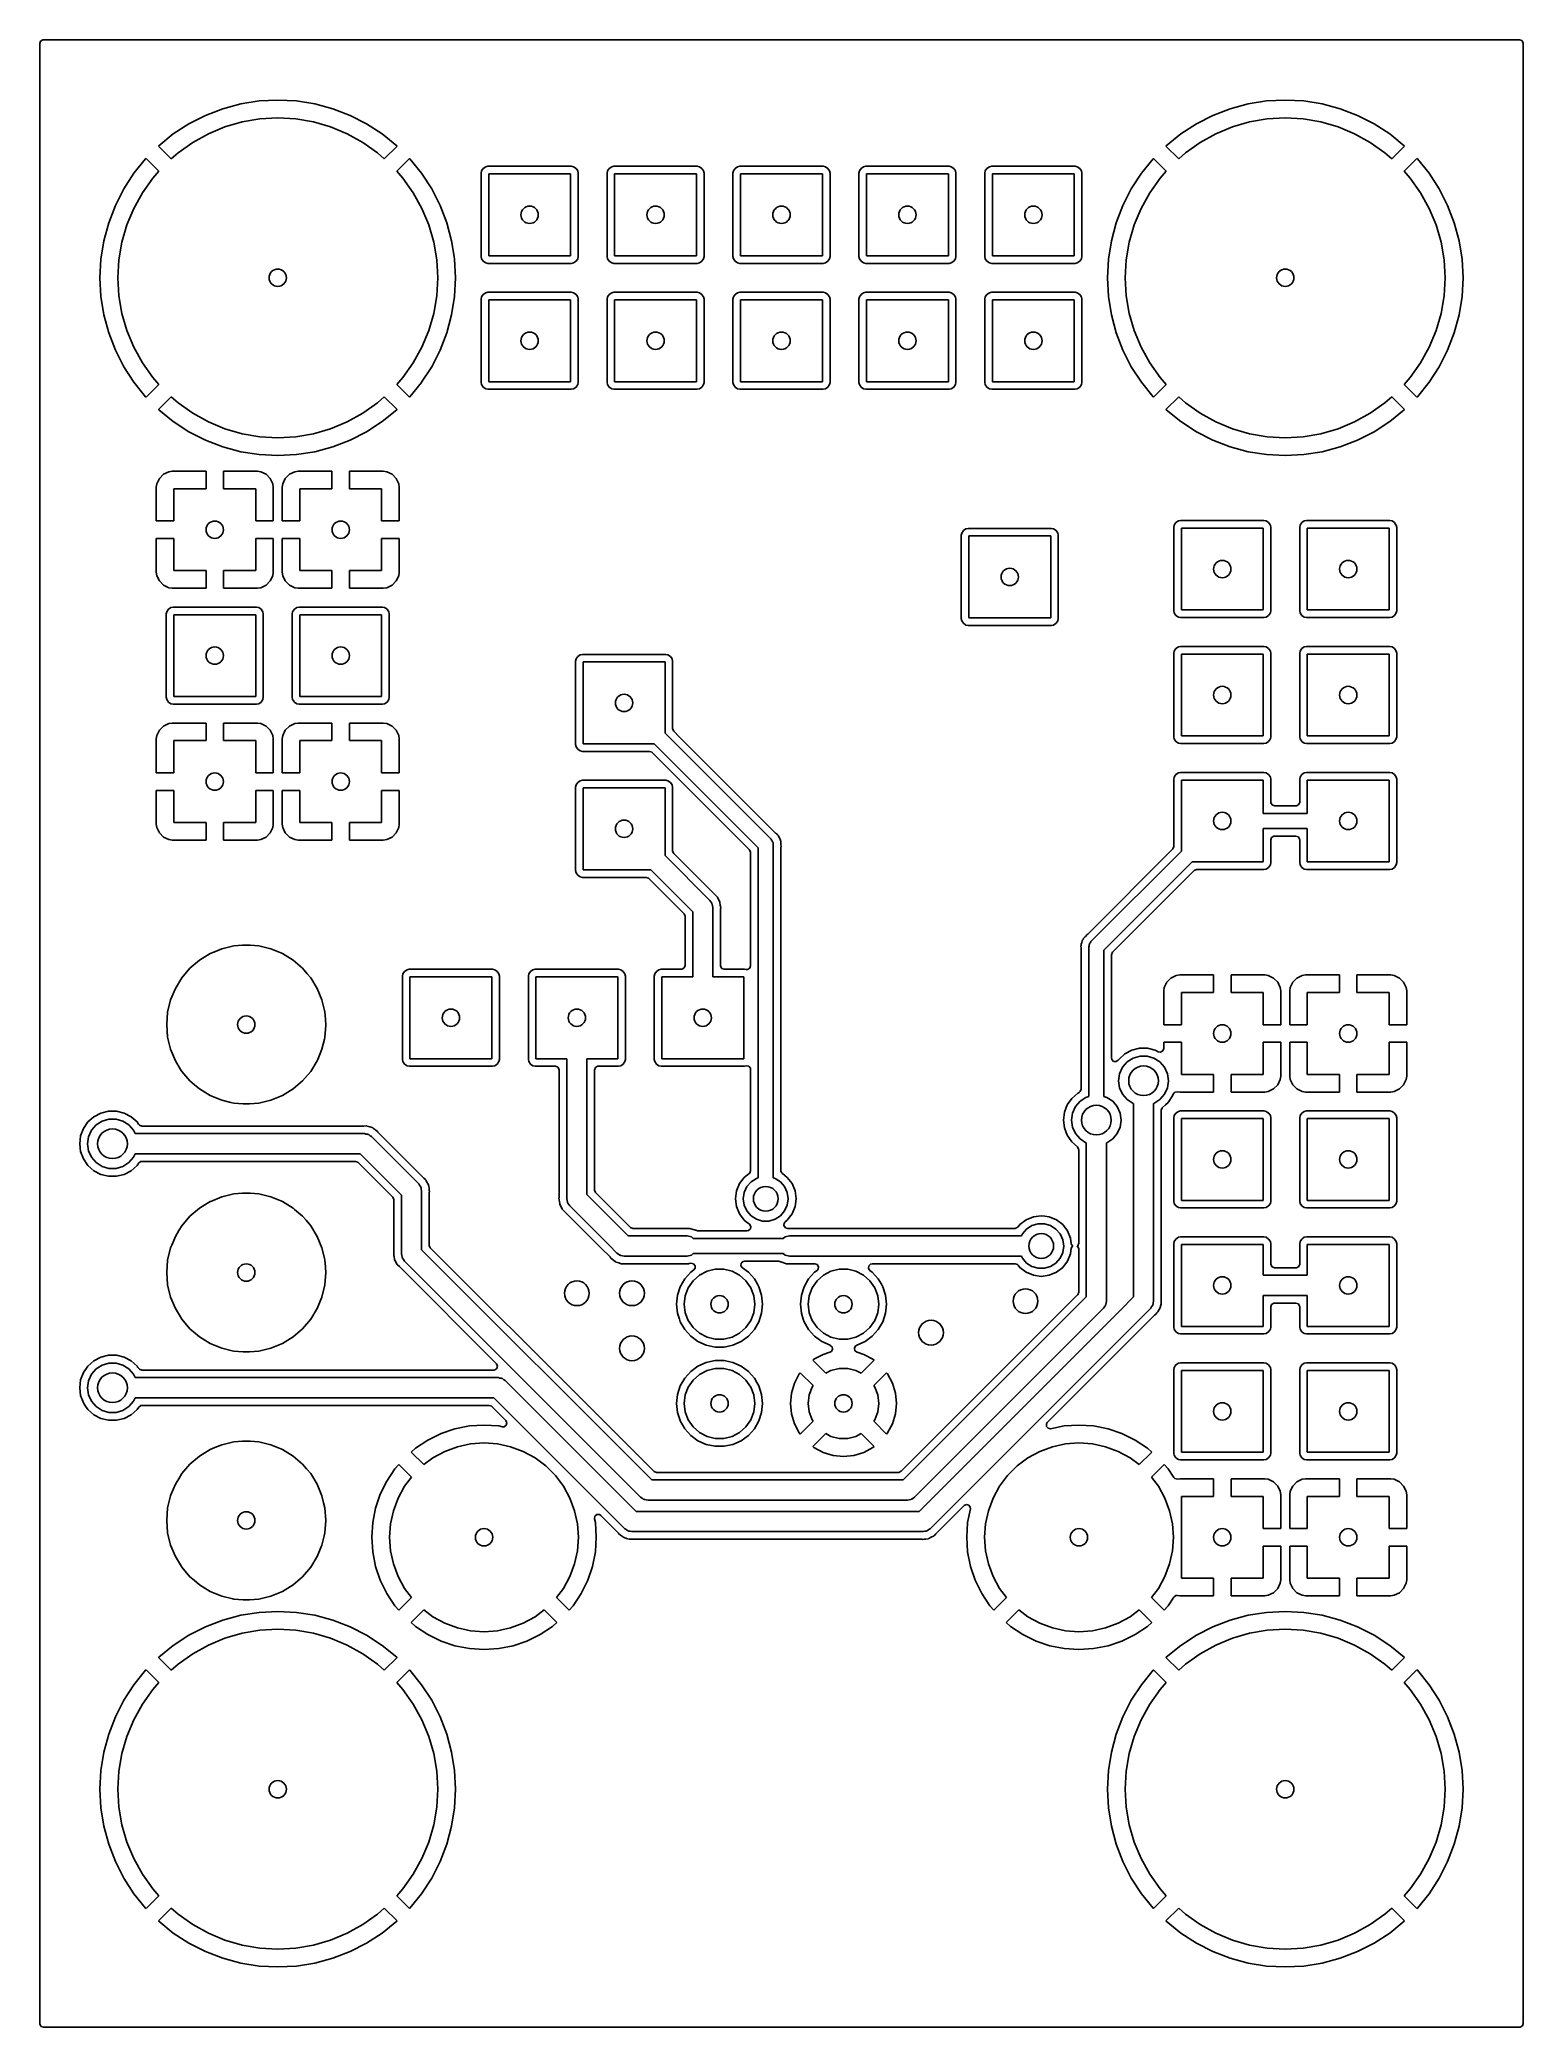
# Model space of a CAD drawing. Extents: x 5.26 to 6.44, y -4.92 to -3.35.
import ezdxf

# ---------------------------------------------------------------- set-up
doc = ezdxf.new("R2010")
doc.units = 0
doc.header["$MEASUREMENT"] = 0
doc.layers.add('BLACK', color=7, linetype='CONTINUOUS')

msp = doc.modelspace()

# ---------------------------------------------------------------- linework, layer by layer
at = {"layer": 'BLACK', "linetype": 'CONTINUOUS'}
for p, q in [((5.2582, -3.34606), (5.25995, -3.34505)), ((5.25995, -3.34505), (5.26046, -3.345)), ((5.26046, -3.345), (6.43254, -3.345)), ((6.43254, -3.345), (6.43444, -3.3457)), ((5.2575, -3.34796), (5.2582, -3.34606)), ((5.2575, -3.534), (5.2575, -3.34796)), ((6.43444, -3.3457), (6.43545, -3.34745)), ((6.43545, -3.34745), (6.4355, -3.34796)), ((6.4355, -3.34796), (6.4355, -4.92004)), ((5.38908, -3.40504), (5.37592, -3.41175)), ((5.40288, -3.39975), (5.38908, -3.40504)), ((5.38908, -3.40504), (5.38908, -3.40504)), ((5.41715, -3.39592), (5.40288, -3.39975)), ((5.43174, -3.39361), (5.41715, -3.39592)), ((5.41715, -3.39592), (5.41715, -3.39592)), ((5.41824, -3.41018), (5.43228, -3.4078)), ((5.4465, -3.39284), (5.43174, -3.39361)), ((5.43228, -3.4078), (5.4465, -3.407)), ((5.46126, -3.39361), (5.4465, -3.39284)), ((5.4465, -3.407), (5.46072, -3.4078)), ((5.46072, -3.4078), (5.47476, -3.41018)), ((5.47585, -3.39592), (5.46126, -3.39361)), ((5.49012, -3.39975), (5.47585, -3.39592)), ((5.47585, -3.39592), (5.47585, -3.39592)), ((5.50392, -3.40504), (5.49012, -3.39975)), ((5.51708, -3.41175), (5.50392, -3.40504)), ((5.50392, -3.40504), (5.50392, -3.40504)), ((6.18908, -3.40504), (6.17592, -3.41175)), ((6.20288, -3.39975), (6.18908, -3.40504)), ((6.18908, -3.40504), (6.18908, -3.40504)), ((6.21715, -3.39592), (6.20288, -3.39975)), ((6.23174, -3.39361), (6.21715, -3.39592)), ((6.21715, -3.39592), (6.21715, -3.39592)), ((6.21824, -3.41018), (6.23228, -3.4078)), ((6.2465, -3.39284), (6.23174, -3.39361)), ((6.23228, -3.4078), (6.2465, -3.407)), ((6.26126, -3.39361), (6.2465, -3.39284)), ((6.2465, -3.407), (6.26072, -3.4078)), ((6.26072, -3.4078), (6.27476, -3.41018)), ((6.27585, -3.39592), (6.26126, -3.39361)), ((6.29012, -3.39975), (6.27585, -3.39592)), ((6.27585, -3.39592), (6.27585, -3.39592)), ((6.30392, -3.40504), (6.29012, -3.39975)), ((6.31708, -3.41175), (6.30392, -3.40504)), ((6.30392, -3.40504), (6.30392, -3.40504)), ((5.36353, -3.4198), (5.35204, -3.4291)), ((5.37592, -3.41175), (5.36353, -3.4198)), ((5.36353, -3.4198), (5.36353, -3.4198)), ((5.37893, -3.42647), (5.3914, -3.41958)), ((5.3914, -3.41958), (5.40455, -3.41413)), ((5.40455, -3.41413), (5.41824, -3.41018)), ((5.47476, -3.41018), (5.48845, -3.41413)), ((5.48845, -3.41413), (5.5016, -3.41958)), ((5.5016, -3.41958), (5.51407, -3.42647)), ((5.52947, -3.4198), (5.51708, -3.41175)), ((5.54096, -3.4291), (5.52947, -3.4198)), ((5.52947, -3.4198), (5.52947, -3.4198)), ((6.16353, -3.4198), (6.15204, -3.4291)), ((6.17592, -3.41175), (6.16353, -3.4198)), ((6.16353, -3.4198), (6.16353, -3.4198)), ((6.17893, -3.42647), (6.1914, -3.41958)), ((6.1914, -3.41958), (6.20455, -3.41413)), ((6.20455, -3.41413), (6.21824, -3.41018)), ((6.27476, -3.41018), (6.28845, -3.41413)), ((6.28845, -3.41413), (6.3016, -3.41958)), ((6.3016, -3.41958), (6.31407, -3.42647)), ((6.32947, -3.4198), (6.31708, -3.41175)), ((6.34096, -3.4291), (6.32947, -3.4198)), ((6.32947, -3.4198), (6.32947, -3.4198)), ((5.3416, -3.43954), (5.3323, -3.45103)), ((5.34188, -3.43926), (5.3416, -3.43954)), ((5.35204, -3.44941), (5.34188, -3.43926)), ((5.35204, -3.4291), (5.35176, -3.42938)), ((5.35176, -3.42938), (5.36191, -3.43954)), ((5.36191, -3.43954), (5.36732, -3.43471)), ((5.36732, -3.43471), (5.37893, -3.42647)), ((5.51407, -3.42647), (5.52568, -3.43471)), ((5.52568, -3.43471), (5.53109, -3.43954)), ((5.53109, -3.43954), (5.54124, -3.42938)), ((5.54124, -3.42938), (5.54096, -3.4291)), ((5.54096, -3.4291), (5.54096, -3.4291)), ((5.55112, -3.43926), (5.54096, -3.44941)), ((5.54124, -3.42938), (5.54124, -3.42938)), ((5.5514, -3.43954), (5.55112, -3.43926)), ((5.55112, -3.43926), (5.55112, -3.43926)), ((5.5607, -3.45103), (5.5514, -3.43954)), ((5.5514, -3.43954), (5.5514, -3.43954)), ((6.1416, -3.43954), (6.1323, -3.45103)), ((6.14188, -3.43926), (6.1416, -3.43954)), ((6.15204, -3.44941), (6.14188, -3.43926)), ((6.15204, -3.4291), (6.15176, -3.42938)), ((6.15176, -3.42938), (6.16191, -3.43954)), ((6.16191, -3.43954), (6.16732, -3.43471)), ((6.16732, -3.43471), (6.17893, -3.42647)), ((6.31407, -3.42647), (6.32568, -3.43471)), ((6.32568, -3.43471), (6.33109, -3.43954)), ((6.33109, -3.43954), (6.34124, -3.42938)), ((6.34124, -3.42938), (6.34096, -3.4291)), ((6.34096, -3.4291), (6.34096, -3.4291)), ((6.35112, -3.43926), (6.34096, -3.44941)), ((6.34124, -3.42938), (6.34124, -3.42938)), ((6.3514, -3.43954), (6.35112, -3.43926)), ((6.35112, -3.43926), (6.35112, -3.43926)), ((6.3607, -3.45103), (6.3514, -3.43954)), ((6.3514, -3.43954), (6.3514, -3.43954)), ((5.3323, -3.45103), (5.32425, -3.46342)), ((5.3323, -3.45103), (5.3323, -3.45103)), ((5.33897, -3.46643), (5.34721, -3.45482)), ((5.34721, -3.45482), (5.35204, -3.44941)), ((5.54096, -3.44941), (5.54579, -3.45482)), ((5.54579, -3.45482), (5.55403, -3.46643)), ((5.56875, -3.46342), (5.5607, -3.45103)), ((5.5607, -3.45103), (5.5607, -3.45103)), ((5.60833, -3.44915), (5.60798, -3.45091)), ((5.60798, -3.45091), (5.60798, -3.51709)), ((5.60966, -3.44716), (5.60833, -3.44915)), ((5.60833, -3.44915), (5.60833, -3.44915)), ((5.61165, -3.44583), (5.60966, -3.44716)), ((5.61341, -3.44548), (5.61165, -3.44583)), ((5.67959, -3.44548), (5.61341, -3.44548)), ((5.61341, -3.44548), (5.61341, -3.44548)), ((5.614, -3.5165), (5.614, -3.4515)), ((5.614, -3.4515), (5.679, -3.4515)), ((5.679, -3.4515), (5.679, -3.5165)), ((5.68135, -3.44583), (5.67959, -3.44548)), ((5.68334, -3.44716), (5.68135, -3.44583)), ((5.68135, -3.44583), (5.68135, -3.44583)), ((5.68467, -3.44915), (5.68334, -3.44716)), ((5.68502, -3.45091), (5.68467, -3.44915)), ((5.68502, -3.51709), (5.68502, -3.45091)), ((5.70833, -3.44915), (5.70798, -3.45091)), ((5.70798, -3.45091), (5.70798, -3.51709)), ((5.70966, -3.44716), (5.70833, -3.44915)), ((5.70833, -3.44915), (5.70833, -3.44915)), ((5.71165, -3.44583), (5.70966, -3.44716)), ((5.71341, -3.44548), (5.71165, -3.44583)), ((5.77959, -3.44548), (5.71341, -3.44548)), ((5.71341, -3.44548), (5.71341, -3.44548)), ((5.714, -3.5165), (5.714, -3.4515)), ((5.714, -3.4515), (5.779, -3.4515)), ((5.779, -3.4515), (5.779, -3.5165)), ((5.78135, -3.44583), (5.77959, -3.44548)), ((5.78334, -3.44716), (5.78135, -3.44583)), ((5.78135, -3.44583), (5.78135, -3.44583)), ((5.78467, -3.44915), (5.78334, -3.44716)), ((5.78502, -3.45091), (5.78467, -3.44915)), ((5.78502, -3.51709), (5.78502, -3.45091)), ((5.80833, -3.44915), (5.80798, -3.45091)), ((5.80798, -3.45091), (5.80798, -3.51709)), ((5.80966, -3.44716), (5.80833, -3.44915)), ((5.80833, -3.44915), (5.80833, -3.44915)), ((5.81165, -3.44583), (5.80966, -3.44716)), ((5.81341, -3.44548), (5.81165, -3.44583)), ((5.87959, -3.44548), (5.81341, -3.44548)), ((5.81341, -3.44548), (5.81341, -3.44548)), ((5.814, -3.5165), (5.814, -3.4515)), ((5.814, -3.4515), (5.879, -3.4515)), ((5.879, -3.4515), (5.879, -3.5165)), ((5.88135, -3.44583), (5.87959, -3.44548)), ((5.88334, -3.44716), (5.88135, -3.44583)), ((5.88135, -3.44583), (5.88135, -3.44583)), ((5.88467, -3.44915), (5.88334, -3.44716)), ((5.88502, -3.45091), (5.88467, -3.44915)), ((5.88502, -3.51709), (5.88502, -3.45091)), ((5.90833, -3.44915), (5.90798, -3.45091)), ((5.90798, -3.45091), (5.90798, -3.51709)), ((5.90966, -3.44716), (5.90833, -3.44915)), ((5.90833, -3.44915), (5.90833, -3.44915)), ((5.91165, -3.44583), (5.90966, -3.44716)), ((5.91341, -3.44548), (5.91165, -3.44583)), ((5.97959, -3.44548), (5.91341, -3.44548)), ((5.91341, -3.44548), (5.91341, -3.44548)), ((5.914, -3.5165), (5.914, -3.4515)), ((5.914, -3.4515), (5.979, -3.4515)), ((5.979, -3.4515), (5.979, -3.5165)), ((5.98135, -3.44583), (5.97959, -3.44548)), ((5.98334, -3.44716), (5.98135, -3.44583)), ((5.98135, -3.44583), (5.98135, -3.44583)), ((5.98467, -3.44915), (5.98334, -3.44716)), ((5.98502, -3.45091), (5.98467, -3.44915)), ((5.98502, -3.51709), (5.98502, -3.45091)), ((6.00833, -3.44915), (6.00798, -3.45091)), ((6.00798, -3.45091), (6.00798, -3.51709)), ((6.00966, -3.44716), (6.00833, -3.44915)), ((6.00833, -3.44915), (6.00833, -3.44915)), ((6.01165, -3.44583), (6.00966, -3.44716)), ((6.01341, -3.44548), (6.01165, -3.44583)), ((6.07959, -3.44548), (6.01341, -3.44548)), ((6.01341, -3.44548), (6.01341, -3.44548)), ((6.014, -3.5165), (6.014, -3.4515)), ((6.014, -3.4515), (6.079, -3.4515)), ((6.079, -3.4515), (6.079, -3.5165)), ((6.08135, -3.44583), (6.07959, -3.44548)), ((6.08334, -3.44716), (6.08135, -3.44583)), ((6.08135, -3.44583), (6.08135, -3.44583)), ((6.08467, -3.44915), (6.08334, -3.44716)), ((6.08502, -3.45091), (6.08467, -3.44915)), ((6.08502, -3.51709), (6.08502, -3.45091)), ((6.1323, -3.45103), (6.12425, -3.46342)), ((6.1323, -3.45103), (6.1323, -3.45103)), ((6.13897, -3.46643), (6.14721, -3.45482)), ((6.14721, -3.45482), (6.15204, -3.44941)), ((6.34096, -3.44941), (6.34579, -3.45482)), ((6.34579, -3.45482), (6.35403, -3.46643)), ((6.36875, -3.46342), (6.3607, -3.45103)), ((6.3607, -3.45103), (6.3607, -3.45103)), ((5.32425, -3.46342), (5.31754, -3.47658)), ((5.33208, -3.4789), (5.33897, -3.46643)), ((5.55403, -3.46643), (5.56092, -3.4789)), ((5.57546, -3.47658), (5.56875, -3.46342)), ((6.12425, -3.46342), (6.11754, -3.47658)), ((6.13208, -3.4789), (6.13897, -3.46643)), ((6.35403, -3.46643), (6.36092, -3.4789)), ((6.37546, -3.47658), (6.36875, -3.46342)), ((5.31754, -3.47658), (5.31225, -3.49038)), ((5.31754, -3.47658), (5.31754, -3.47658)), ((5.32663, -3.49205), (5.33208, -3.4789)), ((5.56092, -3.4789), (5.56637, -3.49205)), ((5.58075, -3.49038), (5.57546, -3.47658)), ((5.57546, -3.47658), (5.57546, -3.47658)), ((6.11754, -3.47658), (6.11225, -3.49038)), ((6.11754, -3.47658), (6.11754, -3.47658)), ((6.12663, -3.49205), (6.13208, -3.4789)), ((6.36092, -3.4789), (6.36637, -3.49205)), ((6.38075, -3.49038), (6.37546, -3.47658)), ((6.37546, -3.47658), (6.37546, -3.47658)), ((5.31225, -3.49038), (5.30842, -3.50465)), ((5.32268, -3.50574), (5.32663, -3.49205)), ((5.56637, -3.49205), (5.57032, -3.50574)), ((5.58458, -3.50465), (5.58075, -3.49038)), ((6.11225, -3.49038), (6.10842, -3.50465)), ((6.12268, -3.50574), (6.12663, -3.49205)), ((6.36637, -3.49205), (6.37032, -3.50574)), ((6.38458, -3.50465), (6.38075, -3.49038)), ((5.30842, -3.50465), (5.30611, -3.51924)), ((5.30842, -3.50465), (5.30842, -3.50465)), ((5.3203, -3.51978), (5.32268, -3.50574)), ((5.57032, -3.50574), (5.5727, -3.51978)), ((5.58655, -3.51709), (5.58458, -3.50465)), ((5.58458, -3.50465), (5.58458, -3.50465)), ((5.58689, -3.51924), (5.58655, -3.51709)), ((5.60798, -3.51709), (5.60833, -3.51885)), ((5.60798, -3.51709), (5.60798, -3.51709)), ((5.60833, -3.51885), (5.60966, -3.52084)), ((5.679, -3.5165), (5.614, -3.5165)), ((5.68334, -3.52084), (5.68467, -3.51885)), ((5.68467, -3.51885), (5.68502, -3.51709)), ((5.68502, -3.51709), (5.68502, -3.51709)), ((5.70798, -3.51709), (5.70833, -3.51885)), ((5.70798, -3.51709), (5.70798, -3.51709)), ((5.70833, -3.51885), (5.70966, -3.52084)), ((5.779, -3.5165), (5.714, -3.5165)), ((5.78334, -3.52084), (5.78467, -3.51885)), ((5.78467, -3.51885), (5.78502, -3.51709)), ((5.78502, -3.51709), (5.78502, -3.51709)), ((5.80798, -3.51709), (5.80833, -3.51885)), ((5.80798, -3.51709), (5.80798, -3.51709)), ((5.80833, -3.51885), (5.80966, -3.52084)), ((5.879, -3.5165), (5.814, -3.5165)), ((5.88334, -3.52084), (5.88467, -3.51885)), ((5.88467, -3.51885), (5.88502, -3.51709)), ((5.88502, -3.51709), (5.88502, -3.51709)), ((5.90798, -3.51709), (5.90833, -3.51885)), ((5.90798, -3.51709), (5.90798, -3.51709)), ((5.90833, -3.51885), (5.90966, -3.52084)), ((5.979, -3.5165), (5.914, -3.5165)), ((5.98334, -3.52084), (5.98467, -3.51885)), ((5.98467, -3.51885), (5.98502, -3.51709)), ((5.98502, -3.51709), (5.98502, -3.51709)), ((6.00798, -3.51709), (6.00833, -3.51885)), ((6.00798, -3.51709), (6.00798, -3.51709)), ((6.00833, -3.51885), (6.00966, -3.52084)), ((6.079, -3.5165), (6.014, -3.5165)), ((6.08334, -3.52084), (6.08467, -3.51885)), ((6.08467, -3.51885), (6.08502, -3.51709)), ((6.10842, -3.50465), (6.10611, -3.51924)), ((6.10842, -3.50465), (6.10842, -3.50465)), ((6.1203, -3.51978), (6.12268, -3.50574)), ((6.37032, -3.50574), (6.3727, -3.51978)), ((6.38689, -3.51924), (6.38458, -3.50465)), ((6.38458, -3.50465), (6.38458, -3.50465)), ((5.2575, -3.76783), (5.2575, -3.534)), ((5.30611, -3.51924), (5.30534, -3.534)), ((5.30534, -3.534), (5.30611, -3.54876)), ((5.3195, -3.534), (5.3203, -3.51978)), ((5.3203, -3.54822), (5.3195, -3.534)), ((5.5727, -3.51978), (5.5735, -3.534)), ((5.5735, -3.534), (5.5727, -3.54822)), ((5.58766, -3.534), (5.58689, -3.51924)), ((5.58689, -3.54876), (5.58766, -3.534)), ((5.60966, -3.52084), (5.60966, -3.52084)), ((5.60966, -3.52084), (5.60966, -3.52084)), ((5.60966, -3.52084), (5.61165, -3.52217)), ((5.61165, -3.52217), (5.61341, -3.52252)), ((5.61341, -3.52252), (5.67959, -3.52252)), ((5.67959, -3.52252), (5.68135, -3.52217)), ((5.68135, -3.52217), (5.68334, -3.52084)), ((5.70966, -3.52084), (5.70966, -3.52084)), ((5.70966, -3.52084), (5.70966, -3.52084)), ((5.70966, -3.52084), (5.71165, -3.52217)), ((5.71165, -3.52217), (5.71341, -3.52252)), ((5.71341, -3.52252), (5.77959, -3.52252)), ((5.77959, -3.52252), (5.78135, -3.52217)), ((5.78135, -3.52217), (5.78334, -3.52084)), ((5.80966, -3.52084), (5.80966, -3.52084)), ((5.80966, -3.52084), (5.80966, -3.52084)), ((5.80966, -3.52084), (5.81165, -3.52217)), ((5.81165, -3.52217), (5.81341, -3.52252)), ((5.81341, -3.52252), (5.87959, -3.52252)), ((5.87959, -3.52252), (5.88135, -3.52217)), ((5.88135, -3.52217), (5.88334, -3.52084)), ((5.90966, -3.52084), (5.90966, -3.52084)), ((5.90966, -3.52084), (5.90966, -3.52084)), ((5.90966, -3.52084), (5.91165, -3.52217)), ((5.91165, -3.52217), (5.91341, -3.52252)), ((5.91341, -3.52252), (5.97959, -3.52252)), ((5.97959, -3.52252), (5.98135, -3.52217)), ((5.98135, -3.52217), (5.98334, -3.52084)), ((6.00966, -3.52084), (6.00966, -3.52084)), ((6.00966, -3.52084), (6.00966, -3.52084)), ((6.00966, -3.52084), (6.01165, -3.52217)), ((6.01165, -3.52217), (6.01341, -3.52252)), ((6.01341, -3.52252), (6.07959, -3.52252)), ((6.07959, -3.52252), (6.08135, -3.52217)), ((6.08135, -3.52217), (6.08334, -3.52084)), ((6.10611, -3.51924), (6.10534, -3.534)), ((6.10534, -3.534), (6.10611, -3.54876)), ((6.1195, -3.534), (6.1203, -3.51978)), ((6.1203, -3.54822), (6.1195, -3.534)), ((6.3727, -3.51978), (6.3735, -3.534)), ((6.3735, -3.534), (6.3727, -3.54822)), ((6.38766, -3.534), (6.38689, -3.51924)), ((6.38689, -3.54876), (6.38766, -3.534)), ((5.30611, -3.54876), (5.30842, -3.56335)), ((5.32268, -3.56226), (5.3203, -3.54822)), ((5.5727, -3.54822), (5.57032, -3.56226)), ((5.58458, -3.56335), (5.58689, -3.54876)), ((5.60833, -3.54915), (5.60798, -3.55091)), ((5.60966, -3.54716), (5.60833, -3.54915)), ((5.60833, -3.54915), (5.60833, -3.54915)), ((5.61165, -3.54583), (5.60966, -3.54716)), ((5.61341, -3.54548), (5.61165, -3.54583)), ((5.67959, -3.54548), (5.61341, -3.54548)), ((5.61341, -3.54548), (5.61341, -3.54548)), ((5.68135, -3.54583), (5.67959, -3.54548)), ((5.68334, -3.54716), (5.68135, -3.54583)), ((5.68135, -3.54583), (5.68135, -3.54583)), ((5.68441, -3.54876), (5.68334, -3.54716)), ((5.68334, -3.54716), (5.68334, -3.54716)), ((5.68467, -3.54915), (5.68441, -3.54876)), ((5.68502, -3.55091), (5.68467, -3.54915)), ((5.70833, -3.54915), (5.70798, -3.55091)), ((5.70966, -3.54716), (5.70833, -3.54915)), ((5.70833, -3.54915), (5.70833, -3.54915)), ((5.71165, -3.54583), (5.70966, -3.54716)), ((5.71341, -3.54548), (5.71165, -3.54583)), ((5.77959, -3.54548), (5.71341, -3.54548)), ((5.71341, -3.54548), (5.71341, -3.54548)), ((5.78135, -3.54583), (5.77959, -3.54548)), ((5.78334, -3.54716), (5.78135, -3.54583)), ((5.78135, -3.54583), (5.78135, -3.54583)), ((5.78441, -3.54876), (5.78334, -3.54716)), ((5.78334, -3.54716), (5.78334, -3.54716)), ((5.78467, -3.54915), (5.78441, -3.54876)), ((5.78502, -3.55091), (5.78467, -3.54915)), ((5.80833, -3.54915), (5.80798, -3.55091)), ((5.80966, -3.54716), (5.80833, -3.54915)), ((5.80833, -3.54915), (5.80833, -3.54915)), ((5.81165, -3.54583), (5.80966, -3.54716)), ((5.81341, -3.54548), (5.81165, -3.54583)), ((5.87959, -3.54548), (5.81341, -3.54548)), ((5.81341, -3.54548), (5.81341, -3.54548)), ((5.88135, -3.54583), (5.87959, -3.54548)), ((5.88334, -3.54716), (5.88135, -3.54583)), ((5.88135, -3.54583), (5.88135, -3.54583)), ((5.88441, -3.54876), (5.88334, -3.54716)), ((5.88334, -3.54716), (5.88334, -3.54716)), ((5.88467, -3.54915), (5.88441, -3.54876)), ((5.88502, -3.55091), (5.88467, -3.54915)), ((5.90833, -3.54915), (5.90798, -3.55091)), ((5.90966, -3.54716), (5.90833, -3.54915)), ((5.90833, -3.54915), (5.90833, -3.54915)), ((5.91165, -3.54583), (5.90966, -3.54716)), ((5.91341, -3.54548), (5.91165, -3.54583)), ((5.97959, -3.54548), (5.91341, -3.54548)), ((5.91341, -3.54548), (5.91341, -3.54548)), ((5.98135, -3.54583), (5.97959, -3.54548)), ((5.98334, -3.54716), (5.98135, -3.54583)), ((5.98135, -3.54583), (5.98135, -3.54583)), ((5.98441, -3.54876), (5.98334, -3.54716)), ((5.98334, -3.54716), (5.98334, -3.54716)), ((5.98467, -3.54915), (5.98441, -3.54876)), ((5.98502, -3.55091), (5.98467, -3.54915)), ((6.00833, -3.54915), (6.00798, -3.55091)), ((6.00966, -3.54716), (6.00833, -3.54915)), ((6.00833, -3.54915), (6.00833, -3.54915)), ((6.01165, -3.54583), (6.00966, -3.54716)), ((6.01341, -3.54548), (6.01165, -3.54583)), ((6.07959, -3.54548), (6.01341, -3.54548)), ((6.01341, -3.54548), (6.01341, -3.54548)), ((6.08135, -3.54583), (6.07959, -3.54548)), ((6.08334, -3.54716), (6.08135, -3.54583)), ((6.08135, -3.54583), (6.08135, -3.54583)), ((6.08441, -3.54876), (6.08334, -3.54716)), ((6.08334, -3.54716), (6.08334, -3.54716)), ((6.08467, -3.54915), (6.08441, -3.54876)), ((6.08502, -3.55091), (6.08467, -3.54915)), ((6.10611, -3.54876), (6.10842, -3.56335)), ((6.12268, -3.56226), (6.1203, -3.54822)), ((6.3727, -3.54822), (6.37032, -3.56226)), ((6.38458, -3.56335), (6.38689, -3.54876)), ((5.30842, -3.56335), (5.30842, -3.56335)), ((5.30842, -3.56335), (5.31225, -3.57762)), ((5.32663, -3.57595), (5.32268, -3.56226)), ((5.57032, -3.56226), (5.56637, -3.57595)), ((5.58075, -3.57762), (5.58458, -3.56335)), ((5.58458, -3.56335), (5.58458, -3.56335)), ((5.60798, -3.55091), (5.60798, -3.61709)), ((5.614, -3.6165), (5.614, -3.5515)), ((5.614, -3.5515), (5.679, -3.5515)), ((5.679, -3.5515), (5.679, -3.6165)), ((5.68502, -3.61709), (5.68502, -3.55091)), ((5.70798, -3.55091), (5.70798, -3.61709)), ((5.714, -3.6165), (5.714, -3.5515)), ((5.714, -3.5515), (5.779, -3.5515)), ((5.779, -3.5515), (5.779, -3.6165)), ((5.78502, -3.61709), (5.78502, -3.55091)), ((5.80798, -3.55091), (5.80798, -3.61709)), ((5.814, -3.6165), (5.814, -3.5515)), ((5.814, -3.5515), (5.879, -3.5515)), ((5.879, -3.5515), (5.879, -3.6165)), ((5.88502, -3.61709), (5.88502, -3.55091)), ((5.90798, -3.55091), (5.90798, -3.61709)), ((5.914, -3.6165), (5.914, -3.5515)), ((5.914, -3.5515), (5.979, -3.5515)), ((5.979, -3.5515), (5.979, -3.6165)), ((5.98502, -3.61709), (5.98502, -3.55091)), ((6.00798, -3.55091), (6.00798, -3.61709)), ((6.014, -3.6165), (6.014, -3.5515)), ((6.014, -3.5515), (6.079, -3.5515)), ((6.079, -3.5515), (6.079, -3.6165)), ((6.08502, -3.61709), (6.08502, -3.55091)), ((6.10842, -3.56335), (6.10842, -3.56335)), ((6.10842, -3.56335), (6.11225, -3.57762)), ((6.12663, -3.57595), (6.12268, -3.56226)), ((6.37032, -3.56226), (6.36637, -3.57595)), ((6.38075, -3.57762), (6.38458, -3.56335)), ((6.38458, -3.56335), (6.38458, -3.56335)), ((5.31225, -3.57762), (5.31754, -3.59142)), ((5.33208, -3.5891), (5.32663, -3.57595)), ((5.56637, -3.57595), (5.56092, -3.5891)), ((5.57546, -3.59142), (5.58075, -3.57762)), ((6.11225, -3.57762), (6.11754, -3.59142)), ((6.13208, -3.5891), (6.12663, -3.57595)), ((6.36637, -3.57595), (6.36092, -3.5891)), ((6.37546, -3.59142), (6.38075, -3.57762)), ((5.31754, -3.59142), (5.31754, -3.59142)), ((5.31754, -3.59142), (5.32425, -3.60458)), ((5.33897, -3.60157), (5.33208, -3.5891)), ((5.56092, -3.5891), (5.55403, -3.60157)), ((5.56875, -3.60458), (5.57546, -3.59142)), ((5.57546, -3.59142), (5.57546, -3.59142)), ((6.11754, -3.59142), (6.11754, -3.59142)), ((6.11754, -3.59142), (6.12425, -3.60458)), ((6.13897, -3.60157), (6.13208, -3.5891)), ((6.36092, -3.5891), (6.35403, -3.60157)), ((6.36875, -3.60458), (6.37546, -3.59142)), ((6.37546, -3.59142), (6.37546, -3.59142)), ((5.32425, -3.60458), (5.3323, -3.61697)), ((5.34721, -3.61318), (5.33897, -3.60157)), ((5.35204, -3.61859), (5.34721, -3.61318)), ((5.54579, -3.61318), (5.54096, -3.61859)), ((5.55403, -3.60157), (5.54579, -3.61318)), ((5.5607, -3.61697), (5.56875, -3.60458)), ((6.12425, -3.60458), (6.1323, -3.61697)), ((6.14721, -3.61318), (6.13897, -3.60157)), ((6.15204, -3.61859), (6.14721, -3.61318)), ((6.34579, -3.61318), (6.34096, -3.61859)), ((6.35403, -3.60157), (6.34579, -3.61318)), ((6.3607, -3.61697), (6.36875, -3.60458)), ((5.3323, -3.61697), (5.3323, -3.61697)), ((5.3323, -3.61697), (5.3416, -3.62846)), ((5.3416, -3.62846), (5.3416, -3.62846)), ((5.3416, -3.62846), (5.34188, -3.62874)), ((5.34188, -3.62874), (5.35204, -3.61859)), ((5.34188, -3.62874), (5.34188, -3.62874)), ((5.36191, -3.62846), (5.35176, -3.63862)), ((5.36732, -3.63329), (5.36191, -3.62846)), ((5.53109, -3.62846), (5.52568, -3.63329)), ((5.54124, -3.63862), (5.53109, -3.62846)), ((5.54096, -3.61859), (5.55112, -3.62874)), ((5.55112, -3.62874), (5.5514, -3.62846)), ((5.55112, -3.62874), (5.55112, -3.62874)), ((5.5514, -3.62846), (5.56061, -3.61709)), ((5.5514, -3.62846), (5.5514, -3.62846)), ((5.56061, -3.61709), (5.5607, -3.61697)), ((5.5607, -3.61697), (5.5607, -3.61697)), ((5.60798, -3.61709), (5.60833, -3.61885)), ((5.60798, -3.61709), (5.60798, -3.61709)), ((5.60833, -3.61885), (5.60966, -3.62084)), ((5.60966, -3.62084), (5.60966, -3.62084)), ((5.60966, -3.62084), (5.60966, -3.62084)), ((5.60966, -3.62084), (5.61165, -3.62217)), ((5.61165, -3.62217), (5.61341, -3.62252)), ((5.61341, -3.62252), (5.67959, -3.62252)), ((5.679, -3.6165), (5.614, -3.6165)), ((5.67959, -3.62252), (5.68135, -3.62217)), ((5.68135, -3.62217), (5.68334, -3.62084)), ((5.68334, -3.62084), (5.68467, -3.61885)), ((5.68467, -3.61885), (5.68502, -3.61709)), ((5.68502, -3.61709), (5.68502, -3.61709)), ((5.70798, -3.61709), (5.70833, -3.61885)), ((5.70798, -3.61709), (5.70798, -3.61709)), ((5.70833, -3.61885), (5.70966, -3.62084)), ((5.70966, -3.62084), (5.70966, -3.62084)), ((5.70966, -3.62084), (5.70966, -3.62084)), ((5.70966, -3.62084), (5.71165, -3.62217)), ((5.71165, -3.62217), (5.71341, -3.62252)), ((5.71341, -3.62252), (5.77959, -3.62252)), ((5.779, -3.6165), (5.714, -3.6165)), ((5.77959, -3.62252), (5.78135, -3.62217)), ((5.78135, -3.62217), (5.78334, -3.62084)), ((5.78334, -3.62084), (5.78467, -3.61885)), ((5.78467, -3.61885), (5.78502, -3.61709)), ((5.78502, -3.61709), (5.78502, -3.61709)), ((5.80798, -3.61709), (5.80833, -3.61885)), ((5.80798, -3.61709), (5.80798, -3.61709)), ((5.80833, -3.61885), (5.80966, -3.62084)), ((5.80966, -3.62084), (5.80966, -3.62084)), ((5.80966, -3.62084), (5.80966, -3.62084)), ((5.80966, -3.62084), (5.81165, -3.62217)), ((5.81165, -3.62217), (5.81341, -3.62252)), ((5.81341, -3.62252), (5.87959, -3.62252)), ((5.879, -3.6165), (5.814, -3.6165)), ((5.87959, -3.62252), (5.88135, -3.62217)), ((5.88135, -3.62217), (5.88334, -3.62084)), ((5.88334, -3.62084), (5.88467, -3.61885)), ((5.88467, -3.61885), (5.88502, -3.61709)), ((5.88502, -3.61709), (5.88502, -3.61709)), ((5.90798, -3.61709), (5.90833, -3.61885)), ((5.90798, -3.61709), (5.90798, -3.61709)), ((5.90833, -3.61885), (5.90966, -3.62084)), ((5.90966, -3.62084), (5.90966, -3.62084)), ((5.90966, -3.62084), (5.90966, -3.62084)), ((5.90966, -3.62084), (5.91165, -3.62217)), ((5.91165, -3.62217), (5.91341, -3.62252)), ((5.91341, -3.62252), (5.97959, -3.62252)), ((5.979, -3.6165), (5.914, -3.6165)), ((5.97959, -3.62252), (5.98135, -3.62217)), ((5.98135, -3.62217), (5.98334, -3.62084)), ((5.98334, -3.62084), (5.98467, -3.61885)), ((5.98467, -3.61885), (5.98502, -3.61709)), ((5.98502, -3.61709), (5.98502, -3.61709)), ((6.00798, -3.61709), (6.00833, -3.61885)), ((6.00798, -3.61709), (6.00798, -3.61709)), ((6.00833, -3.61885), (6.00966, -3.62084)), ((6.00966, -3.62084), (6.00966, -3.62084)), ((6.00966, -3.62084), (6.00966, -3.62084)), ((6.00966, -3.62084), (6.01165, -3.62217)), ((6.01165, -3.62217), (6.01341, -3.62252)), ((6.01341, -3.62252), (6.07959, -3.62252)), ((6.079, -3.6165), (6.014, -3.6165)), ((6.07959, -3.62252), (6.08135, -3.62217)), ((6.08135, -3.62217), (6.08334, -3.62084)), ((6.08334, -3.62084), (6.08467, -3.61885)), ((6.08467, -3.61885), (6.08502, -3.61709)), ((6.1323, -3.61697), (6.1323, -3.61697)), ((6.1323, -3.61697), (6.1416, -3.62846)), ((6.1416, -3.62846), (6.1416, -3.62846)), ((6.1416, -3.62846), (6.14188, -3.62874)), ((6.14188, -3.62874), (6.15204, -3.61859)), ((6.14188, -3.62874), (6.14188, -3.62874)), ((6.16191, -3.62846), (6.15176, -3.63862)), ((6.16732, -3.63329), (6.16191, -3.62846)), ((6.33109, -3.62846), (6.32568, -3.63329)), ((6.34124, -3.63862), (6.33109, -3.62846)), ((6.34096, -3.61859), (6.35112, -3.62874)), ((6.35112, -3.62874), (6.3514, -3.62846)), ((6.35112, -3.62874), (6.35112, -3.62874)), ((6.3514, -3.62846), (6.3607, -3.61697)), ((6.3514, -3.62846), (6.3514, -3.62846)), ((6.3607, -3.61697), (6.3607, -3.61697)), ((5.35176, -3.63862), (5.35176, -3.63862)), ((5.35176, -3.63862), (5.35204, -3.6389)), ((5.35204, -3.6389), (5.35204, -3.6389)), ((5.35204, -3.6389), (5.36353, -3.6482)), ((5.37893, -3.64153), (5.36732, -3.63329)), ((5.3914, -3.64842), (5.37893, -3.64153)), ((5.51407, -3.64153), (5.5016, -3.64842)), ((5.52568, -3.63329), (5.51407, -3.64153)), ((5.52947, -3.6482), (5.54096, -3.6389)), ((5.54096, -3.6389), (5.54124, -3.63862)), ((5.54096, -3.6389), (5.54096, -3.6389)), ((6.15176, -3.63862), (6.15176, -3.63862)), ((6.15176, -3.63862), (6.15204, -3.6389)), ((6.15204, -3.6389), (6.15204, -3.6389)), ((6.15204, -3.6389), (6.16353, -3.6482)), ((6.17893, -3.64153), (6.16732, -3.63329)), ((6.1914, -3.64842), (6.17893, -3.64153)), ((6.31407, -3.64153), (6.3016, -3.64842)), ((6.32568, -3.63329), (6.31407, -3.64153)), ((6.32947, -3.6482), (6.34096, -3.6389)), ((6.34096, -3.6389), (6.34124, -3.63862)), ((6.34096, -3.6389), (6.34096, -3.6389)), ((5.36353, -3.6482), (5.36353, -3.6482)), ((5.36353, -3.6482), (5.37592, -3.65625)), ((5.37592, -3.65625), (5.38908, -3.66296)), ((5.40455, -3.65387), (5.3914, -3.64842)), ((5.41824, -3.65782), (5.40455, -3.65387)), ((5.43228, -3.6602), (5.41824, -3.65782)), ((5.4465, -3.661), (5.43228, -3.6602)), ((5.46072, -3.6602), (5.4465, -3.661)), ((5.47476, -3.65782), (5.46072, -3.6602)), ((5.48845, -3.65387), (5.47476, -3.65782)), ((5.5016, -3.64842), (5.48845, -3.65387)), ((5.50392, -3.66296), (5.51708, -3.65625)), ((5.51708, -3.65625), (5.52947, -3.6482)), ((5.52947, -3.6482), (5.52947, -3.6482)), ((6.16353, -3.6482), (6.16353, -3.6482)), ((6.16353, -3.6482), (6.17592, -3.65625)), ((6.17592, -3.65625), (6.18908, -3.66296)), ((6.20455, -3.65387), (6.1914, -3.64842)), ((6.21824, -3.65782), (6.20455, -3.65387)), ((6.23228, -3.6602), (6.21824, -3.65782)), ((6.2465, -3.661), (6.23228, -3.6602)), ((6.26072, -3.6602), (6.2465, -3.661)), ((6.27476, -3.65782), (6.26072, -3.6602)), ((6.28845, -3.65387), (6.27476, -3.65782)), ((6.3016, -3.64842), (6.28845, -3.65387)), ((6.30392, -3.66296), (6.31708, -3.65625)), ((6.31708, -3.65625), (6.32947, -3.6482)), ((6.32947, -3.6482), (6.32947, -3.6482)), ((5.38908, -3.66296), (5.38908, -3.66296)), ((5.38908, -3.66296), (5.40288, -3.66825)), ((5.40288, -3.66825), (5.41715, -3.67208)), ((5.41715, -3.67208), (5.41715, -3.67208)), ((5.41715, -3.67208), (5.43174, -3.67439)), ((5.43174, -3.67439), (5.4465, -3.67516)), ((5.4465, -3.67516), (5.46126, -3.67439)), ((5.46126, -3.67439), (5.47585, -3.67208)), ((5.47585, -3.67208), (5.49012, -3.66825)), ((5.47585, -3.67208), (5.47585, -3.67208)), ((5.49012, -3.66825), (5.50392, -3.66296)), ((5.50392, -3.66296), (5.50392, -3.66296)), ((6.18908, -3.66296), (6.18908, -3.66296)), ((6.18908, -3.66296), (6.20288, -3.66825)), ((6.20288, -3.66825), (6.21715, -3.67208)), ((6.21715, -3.67208), (6.21715, -3.67208)), ((6.21715, -3.67208), (6.23174, -3.67439)), ((6.23174, -3.67439), (6.2465, -3.67516)), ((6.2465, -3.67516), (6.26126, -3.67439)), ((6.26126, -3.67439), (6.27585, -3.67208)), ((6.27585, -3.67208), (6.29012, -3.66825)), ((6.27585, -3.67208), (6.27585, -3.67208)), ((6.29012, -3.66825), (6.30392, -3.66296)), ((6.30392, -3.66296), (6.30392, -3.66296)), ((5.35577, -3.68997), (5.35247, -3.69327)), ((5.35996, -3.68793), (5.35577, -3.68997)), ((5.36267, -3.68753), (5.35996, -3.68793)), ((5.38952, -3.68753), (5.36267, -3.68753)), ((5.38952, -3.7015), (5.38952, -3.68753)), ((5.43033, -3.68753), (5.40348, -3.68753)), ((5.40348, -3.68753), (5.40348, -3.7015)), ((5.43304, -3.68793), (5.43033, -3.68753)), ((5.43723, -3.68997), (5.43304, -3.68793)), ((5.43304, -3.68793), (5.43304, -3.68793)), ((5.44053, -3.69327), (5.43723, -3.68997)), ((5.45577, -3.68997), (5.45247, -3.69327)), ((5.45996, -3.68793), (5.45577, -3.68997)), ((5.46267, -3.68753), (5.45996, -3.68793)), ((5.48952, -3.68753), (5.46267, -3.68753)), ((5.48952, -3.7015), (5.48952, -3.68753)), ((5.53033, -3.68753), (5.50348, -3.68753)), ((5.50348, -3.68753), (5.50348, -3.7015)), ((5.53304, -3.68793), (5.53033, -3.68753)), ((5.53723, -3.68997), (5.53304, -3.68793)), ((5.53304, -3.68793), (5.53304, -3.68793)), ((5.54053, -3.69327), (5.53723, -3.68997)), ((5.35043, -3.69746), (5.35003, -3.70017)), ((5.35003, -3.70017), (5.35003, -3.72702)), ((5.35247, -3.69327), (5.35043, -3.69746)), ((5.364, -3.72702), (5.364, -3.7015)), ((5.364, -3.7015), (5.38952, -3.7015)), ((5.40348, -3.7015), (5.429, -3.7015)), ((5.429, -3.7015), (5.429, -3.72702)), ((5.44257, -3.69746), (5.44053, -3.69327)), ((5.44297, -3.70017), (5.44257, -3.69746)), ((5.44297, -3.72702), (5.44297, -3.70017)), ((5.44297, -3.70017), (5.44297, -3.70017)), ((5.45043, -3.69746), (5.45003, -3.70017)), ((5.45003, -3.70017), (5.45003, -3.72702)), ((5.45247, -3.69327), (5.45043, -3.69746)), ((5.464, -3.72702), (5.464, -3.7015)), ((5.464, -3.7015), (5.48952, -3.7015)), ((5.50348, -3.7015), (5.529, -3.7015)), ((5.529, -3.7015), (5.529, -3.72702)), ((5.54257, -3.69746), (5.54053, -3.69327)), ((5.54297, -3.70017), (5.54257, -3.69746)), ((5.54297, -3.72702), (5.54297, -3.70017)), ((5.54297, -3.70017), (5.54297, -3.70017)), ((5.35003, -3.72702), (5.364, -3.72702)), ((5.429, -3.72702), (5.44297, -3.72702)), ((5.45003, -3.72702), (5.464, -3.72702)), ((5.529, -3.72702), (5.54297, -3.72702)), ((5.98958, -3.73665), (5.98923, -3.73841)), ((5.98923, -3.73841), (5.98923, -3.80459)), ((5.99091, -3.73466), (5.98958, -3.73665)), ((5.98958, -3.73665), (5.98958, -3.73665)), ((5.9929, -3.73333), (5.99091, -3.73466)), ((5.99466, -3.73298), (5.9929, -3.73333)), ((6.06084, -3.73298), (5.99466, -3.73298)), ((5.99466, -3.73298), (5.99466, -3.73298)), ((5.99525, -3.804), (5.99525, -3.739)), ((5.99525, -3.739), (6.06025, -3.739)), ((6.06025, -3.739), (6.06025, -3.804)), ((6.0626, -3.73333), (6.06084, -3.73298)), ((6.06459, -3.73466), (6.0626, -3.73333)), ((6.0626, -3.73333), (6.0626, -3.73333)), ((6.06592, -3.73665), (6.06459, -3.73466)), ((6.06627, -3.73841), (6.06592, -3.73665)), ((6.06627, -3.79834), (6.06627, -3.73841)), ((6.15833, -3.7304), (6.15798, -3.73216)), ((6.15798, -3.73216), (6.15798, -3.79834)), ((6.15966, -3.72841), (6.15833, -3.7304)), ((6.15833, -3.7304), (6.15833, -3.7304)), ((6.16165, -3.72708), (6.15966, -3.72841)), ((6.16341, -3.72673), (6.16165, -3.72708)), ((6.22959, -3.72673), (6.16341, -3.72673)), ((6.16341, -3.72673), (6.16341, -3.72673)), ((6.164, -3.79775), (6.164, -3.73275)), ((6.164, -3.73275), (6.229, -3.73275)), ((6.229, -3.73275), (6.229, -3.79775)), ((6.23135, -3.72708), (6.22959, -3.72673)), ((6.23334, -3.72841), (6.23135, -3.72708)), ((6.23135, -3.72708), (6.23135, -3.72708)), ((6.23444, -3.73006), (6.23334, -3.72841)), ((6.23334, -3.72841), (6.23334, -3.72841)), ((6.23467, -3.7304), (6.23444, -3.73006)), ((6.23502, -3.73216), (6.23467, -3.7304)), ((6.23502, -3.79834), (6.23502, -3.73216)), ((6.25833, -3.7304), (6.25798, -3.73216)), ((6.25798, -3.73216), (6.25798, -3.79834)), ((6.25966, -3.72841), (6.25833, -3.7304)), ((6.25833, -3.7304), (6.25833, -3.7304)), ((6.26165, -3.72708), (6.25966, -3.72841)), ((6.26341, -3.72673), (6.26165, -3.72708)), ((6.32959, -3.72673), (6.26341, -3.72673)), ((6.26341, -3.72673), (6.26341, -3.72673)), ((6.264, -3.79775), (6.264, -3.73275)), ((6.264, -3.73275), (6.329, -3.73275)), ((6.329, -3.73275), (6.329, -3.79775)), ((6.33135, -3.72708), (6.32959, -3.72673)), ((6.33334, -3.72841), (6.33135, -3.72708)), ((6.33135, -3.72708), (6.33135, -3.72708)), ((6.33444, -3.73006), (6.33334, -3.72841)), ((6.33334, -3.72841), (6.33334, -3.72841)), ((6.33467, -3.7304), (6.33444, -3.73006)), ((6.33502, -3.73216), (6.33467, -3.7304)), ((6.33502, -3.79834), (6.33502, -3.73216)), ((5.364, -3.74098), (5.35003, -3.74098)), ((5.35003, -3.74098), (5.35003, -3.76783)), ((5.364, -3.7665), (5.364, -3.74098)), ((5.44297, -3.74098), (5.429, -3.74098)), ((5.429, -3.74098), (5.429, -3.7665)), ((5.44297, -3.76783), (5.44297, -3.74098)), ((5.464, -3.74098), (5.45003, -3.74098)), ((5.45003, -3.74098), (5.45003, -3.76783)), ((5.464, -3.7665), (5.464, -3.74098)), ((5.54297, -3.74098), (5.529, -3.74098)), ((5.529, -3.74098), (5.529, -3.7665)), ((5.54297, -3.76783), (5.54297, -3.74098)), ((5.2575, -3.86709), (5.2575, -3.76783)), ((5.35003, -3.76783), (5.35043, -3.77054)), ((5.35043, -3.77054), (5.35247, -3.77473)), ((5.38952, -3.7665), (5.364, -3.7665)), ((5.38952, -3.78047), (5.38952, -3.7665)), ((5.429, -3.7665), (5.40348, -3.7665)), ((5.40348, -3.7665), (5.40348, -3.78047)), ((5.44053, -3.77473), (5.44257, -3.77054)), ((5.44257, -3.77054), (5.44297, -3.76783)), ((5.44297, -3.76783), (5.44297, -3.76783)), ((5.45003, -3.76783), (5.45043, -3.77054)), ((5.45043, -3.77054), (5.45247, -3.77473)), ((5.48952, -3.7665), (5.464, -3.7665)), ((5.48952, -3.78047), (5.48952, -3.7665)), ((5.529, -3.7665), (5.50348, -3.7665)), ((5.50348, -3.7665), (5.50348, -3.78047)), ((5.54053, -3.77473), (5.54257, -3.77054)), ((5.54257, -3.77054), (5.54297, -3.76783)), ((5.54297, -3.76783), (5.54297, -3.76783)), ((5.35247, -3.77473), (5.35577, -3.77803)), ((5.35577, -3.77803), (5.35996, -3.78007)), ((5.35996, -3.78007), (5.35996, -3.78007)), ((5.35996, -3.78007), (5.36267, -3.78047)), ((5.36267, -3.78047), (5.36267, -3.78047)), ((5.36267, -3.78047), (5.38952, -3.78047)), ((5.40348, -3.78047), (5.43033, -3.78047)), ((5.43033, -3.78047), (5.43304, -3.78007)), ((5.43033, -3.78047), (5.43033, -3.78047)), ((5.43304, -3.78007), (5.43723, -3.77803)), ((5.43723, -3.77803), (5.44053, -3.77473)), ((5.45247, -3.77473), (5.45577, -3.77803)), ((5.45577, -3.77803), (5.45996, -3.78007)), ((5.45996, -3.78007), (5.45996, -3.78007)), ((5.45996, -3.78007), (5.46267, -3.78047)), ((5.46267, -3.78047), (5.46267, -3.78047)), ((5.46267, -3.78047), (5.48952, -3.78047)), ((5.50348, -3.78047), (5.53033, -3.78047)), ((5.53033, -3.78047), (5.53304, -3.78007)), ((5.53033, -3.78047), (5.53033, -3.78047)), ((5.53304, -3.78007), (5.53723, -3.77803)), ((5.53723, -3.77803), (5.54053, -3.77473)), ((5.35833, -3.79915), (5.35798, -3.80091)), ((5.35798, -3.80091), (5.35798, -3.86709)), ((5.35966, -3.79716), (5.35833, -3.79915)), ((5.35833, -3.79915), (5.35833, -3.79915)), ((5.36165, -3.79583), (5.35966, -3.79716)), ((5.36341, -3.79548), (5.36165, -3.79583)), ((5.42959, -3.79548), (5.36341, -3.79548)), ((5.36341, -3.79548), (5.36341, -3.79548)), ((5.364, -3.8665), (5.364, -3.8015)), ((5.364, -3.8015), (5.429, -3.8015)), ((5.429, -3.8015), (5.429, -3.8665)), ((5.43135, -3.79583), (5.42959, -3.79548)), ((5.43334, -3.79716), (5.43135, -3.79583)), ((5.43135, -3.79583), (5.43135, -3.79583)), ((5.43413, -3.79834), (5.43334, -3.79716)), ((5.43334, -3.79716), (5.43334, -3.79716)), ((5.43467, -3.79915), (5.43413, -3.79834)), ((5.43502, -3.80091), (5.43467, -3.79915)), ((5.43502, -3.86709), (5.43502, -3.80091)), ((5.45833, -3.79915), (5.45798, -3.80091)), ((5.45798, -3.80091), (5.45798, -3.86709)), ((5.45966, -3.79716), (5.45833, -3.79915)), ((5.45833, -3.79915), (5.45833, -3.79915)), ((5.46165, -3.79583), (5.45966, -3.79716)), ((5.46341, -3.79548), (5.46165, -3.79583)), ((5.52959, -3.79548), (5.46341, -3.79548)), ((5.46341, -3.79548), (5.46341, -3.79548)), ((5.464, -3.8665), (5.464, -3.8015)), ((5.464, -3.8015), (5.529, -3.8015)), ((5.529, -3.8015), (5.529, -3.8665)), ((5.53135, -3.79583), (5.52959, -3.79548)), ((5.53334, -3.79716), (5.53135, -3.79583)), ((5.53135, -3.79583), (5.53135, -3.79583)), ((5.53413, -3.79834), (5.53334, -3.79716)), ((5.53334, -3.79716), (5.53334, -3.79716)), ((5.53467, -3.79915), (5.53413, -3.79834)), ((5.53502, -3.80091), (5.53467, -3.79915)), ((5.53502, -3.80459), (5.53502, -3.80091)), ((6.06627, -3.80459), (6.06627, -3.79834)), ((6.15798, -3.79834), (6.15833, -3.8001)), ((6.15798, -3.79834), (6.15798, -3.79834)), ((6.15833, -3.8001), (6.15966, -3.80209)), ((6.15966, -3.80209), (6.15966, -3.80209)), ((6.15966, -3.80209), (6.15966, -3.80209)), ((6.15966, -3.80209), (6.16165, -3.80342)), ((6.229, -3.79775), (6.164, -3.79775)), ((6.23135, -3.80342), (6.23334, -3.80209)), ((6.23334, -3.80209), (6.23467, -3.8001)), ((6.23467, -3.8001), (6.23502, -3.79834)), ((6.23502, -3.79834), (6.23502, -3.79834)), ((6.25798, -3.79834), (6.25833, -3.8001)), ((6.25798, -3.79834), (6.25798, -3.79834)), ((6.25833, -3.8001), (6.25966, -3.80209)), ((6.25966, -3.80209), (6.25966, -3.80209)), ((6.25966, -3.80209), (6.25966, -3.80209)), ((6.25966, -3.80209), (6.26165, -3.80342)), ((6.329, -3.79775), (6.264, -3.79775)), ((6.33135, -3.80342), (6.33334, -3.80209)), ((6.33334, -3.80209), (6.33467, -3.8001)), ((6.33467, -3.8001), (6.33502, -3.79834)), ((5.53502, -3.86709), (5.53502, -3.80459)), ((5.98923, -3.80459), (5.98958, -3.80635)), ((5.98923, -3.80459), (5.98923, -3.80459)), ((5.98958, -3.80635), (5.99091, -3.80834)), ((5.99091, -3.80834), (5.99091, -3.80834)), ((5.99091, -3.80834), (5.99091, -3.80834)), ((5.99091, -3.80834), (5.9929, -3.80967)), ((5.9929, -3.80967), (5.99466, -3.81002)), ((5.99466, -3.81002), (6.06084, -3.81002)), ((6.06025, -3.804), (5.99525, -3.804)), ((6.06084, -3.81002), (6.0626, -3.80967)), ((6.0626, -3.80967), (6.06459, -3.80834)), ((6.06459, -3.80834), (6.06592, -3.80635)), ((6.06592, -3.80635), (6.06627, -3.80459)), ((6.16165, -3.80342), (6.16341, -3.80377)), ((6.16341, -3.80377), (6.22959, -3.80377)), ((6.22959, -3.80377), (6.23135, -3.80342)), ((6.26165, -3.80342), (6.26341, -3.80377)), ((6.26341, -3.80377), (6.32959, -3.80377)), ((6.32959, -3.80377), (6.33135, -3.80342)), ((5.68665, -3.83333), (5.68466, -3.83466)), ((5.68841, -3.83298), (5.68665, -3.83333)), ((5.75459, -3.83298), (5.68841, -3.83298)), ((5.68841, -3.83298), (5.68841, -3.83298)), ((5.75635, -3.83333), (5.75459, -3.83298)), ((5.75834, -3.83466), (5.75635, -3.83333)), ((5.75635, -3.83333), (5.75635, -3.83333)), ((6.15833, -3.8304), (6.15798, -3.83216)), ((6.15798, -3.83216), (6.15798, -3.89834)), ((6.15966, -3.82841), (6.15833, -3.8304)), ((6.15833, -3.8304), (6.15833, -3.8304)), ((6.16165, -3.82708), (6.15966, -3.82841)), ((6.16341, -3.82673), (6.16165, -3.82708)), ((6.22959, -3.82673), (6.16341, -3.82673)), ((6.16341, -3.82673), (6.16341, -3.82673)), ((6.164, -3.89775), (6.164, -3.83275)), ((6.164, -3.83275), (6.229, -3.83275)), ((6.229, -3.83275), (6.229, -3.89775)), ((6.23135, -3.82708), (6.22959, -3.82673)), ((6.23334, -3.82841), (6.23135, -3.82708)), ((6.23135, -3.82708), (6.23135, -3.82708)), ((6.23467, -3.8304), (6.23334, -3.82841)), ((6.23502, -3.83216), (6.23467, -3.8304)), ((6.23502, -3.89834), (6.23502, -3.83216)), ((6.25833, -3.8304), (6.25798, -3.83216)), ((6.25798, -3.83216), (6.25798, -3.89834)), ((6.25966, -3.82841), (6.25833, -3.8304)), ((6.25833, -3.8304), (6.25833, -3.8304)), ((6.26165, -3.82708), (6.25966, -3.82841)), ((6.26341, -3.82673), (6.26165, -3.82708)), ((6.32959, -3.82673), (6.26341, -3.82673)), ((6.26341, -3.82673), (6.26341, -3.82673)), ((6.264, -3.89775), (6.264, -3.83275)), ((6.264, -3.83275), (6.329, -3.83275)), ((6.329, -3.83275), (6.329, -3.89775)), ((6.33135, -3.82708), (6.32959, -3.82673)), ((6.33334, -3.82841), (6.33135, -3.82708)), ((6.33135, -3.82708), (6.33135, -3.82708)), ((6.33467, -3.8304), (6.33334, -3.82841)), ((6.33502, -3.83216), (6.33467, -3.8304)), ((6.33502, -3.89834), (6.33502, -3.83216)), ((5.68333, -3.83665), (5.68298, -3.83841)), ((5.68298, -3.83841), (5.68298, -3.90459)), ((5.68466, -3.83466), (5.68333, -3.83665)), ((5.68333, -3.83665), (5.68333, -3.83665)), ((5.689, -3.904), (5.689, -3.839)), ((5.689, -3.839), (5.754, -3.839)), ((5.754, -3.839), (5.754, -3.89551)), ((5.75967, -3.83665), (5.75834, -3.83466)), ((5.76002, -3.83841), (5.75967, -3.83665)), ((5.76002, -3.89179), (5.76002, -3.83841)), ((5.76002, -3.83841), (5.76002, -3.83841)), ((5.2575, -3.96783), (5.2575, -3.86709)), ((5.35798, -3.86709), (5.35833, -3.86885)), ((5.35798, -3.86709), (5.35798, -3.86709)), ((5.35833, -3.86885), (5.35966, -3.87084)), ((5.35966, -3.87084), (5.35966, -3.87084)), ((5.35966, -3.87084), (5.35966, -3.87084)), ((5.35966, -3.87084), (5.36165, -3.87217)), ((5.36165, -3.87217), (5.36341, -3.87252)), ((5.36341, -3.87252), (5.42959, -3.87252)), ((5.429, -3.8665), (5.364, -3.8665)), ((5.42959, -3.87252), (5.43135, -3.87217)), ((5.43135, -3.87217), (5.43334, -3.87084)), ((5.43334, -3.87084), (5.43467, -3.86885)), ((5.43467, -3.86885), (5.43502, -3.86709)), ((5.43502, -3.86709), (5.43502, -3.86709)), ((5.45798, -3.86709), (5.45833, -3.86885)), ((5.45798, -3.86709), (5.45798, -3.86709)), ((5.45833, -3.86885), (5.45966, -3.87084)), ((5.45966, -3.87084), (5.45966, -3.87084)), ((5.45966, -3.87084), (5.45966, -3.87084)), ((5.45966, -3.87084), (5.46165, -3.87217)), ((5.46165, -3.87217), (5.46341, -3.87252)), ((5.46341, -3.87252), (5.52959, -3.87252)), ((5.529, -3.8665), (5.464, -3.8665)), ((5.52959, -3.87252), (5.53135, -3.87217)), ((5.53135, -3.87217), (5.53334, -3.87084)), ((5.53334, -3.87084), (5.53467, -3.86885)), ((5.53467, -3.86885), (5.53502, -3.86709)), ((5.35043, -3.89746), (5.35003, -3.90017)), ((5.35247, -3.89327), (5.35043, -3.89746)), ((5.35577, -3.88997), (5.35247, -3.89327)), ((5.35996, -3.88793), (5.35577, -3.88997)), ((5.36267, -3.88753), (5.35996, -3.88793)), ((5.38952, -3.88753), (5.36267, -3.88753)), ((5.38952, -3.9015), (5.38952, -3.88753)), ((5.43033, -3.88753), (5.40348, -3.88753)), ((5.40348, -3.88753), (5.40348, -3.9015)), ((5.43304, -3.88793), (5.43033, -3.88753)), ((5.43723, -3.88997), (5.43304, -3.88793)), ((5.43304, -3.88793), (5.43304, -3.88793)), ((5.44053, -3.89327), (5.43723, -3.88997)), ((5.44257, -3.89746), (5.44053, -3.89327)), ((5.44297, -3.90017), (5.44257, -3.89746)), ((5.45043, -3.89746), (5.45003, -3.90017)), ((5.45247, -3.89327), (5.45043, -3.89746)), ((5.45577, -3.88997), (5.45247, -3.89327)), ((5.45996, -3.88793), (5.45577, -3.88997)), ((5.46267, -3.88753), (5.45996, -3.88793)), ((5.48952, -3.88753), (5.46267, -3.88753)), ((5.48952, -3.9015), (5.48952, -3.88753)), ((5.53033, -3.88753), (5.50348, -3.88753)), ((5.50348, -3.88753), (5.50348, -3.9015)), ((5.53304, -3.88793), (5.53033, -3.88753)), ((5.53723, -3.88997), (5.53304, -3.88793)), ((5.53304, -3.88793), (5.53304, -3.88793)), ((5.54053, -3.89327), (5.53723, -3.88997)), ((5.54257, -3.89746), (5.54053, -3.89327)), ((5.54297, -3.90017), (5.54257, -3.89746)), ((5.754, -3.89551), (5.83824, -3.97976)), ((5.76003, -3.89205), (5.76002, -3.89179)), ((5.76089, -3.89389), (5.76003, -3.89205)), ((5.76534, -3.89834), (5.76089, -3.89389)), ((5.35003, -3.90017), (5.35003, -3.92702)), ((5.364, -3.92702), (5.364, -3.9015)), ((5.364, -3.9015), (5.38952, -3.9015)), ((5.40348, -3.9015), (5.429, -3.9015)), ((5.429, -3.9015), (5.429, -3.92702)), ((5.44297, -3.92702), (5.44297, -3.90017)), ((5.44297, -3.90017), (5.44297, -3.90017)), ((5.45003, -3.90017), (5.45003, -3.92702)), ((5.464, -3.92702), (5.464, -3.9015)), ((5.464, -3.9015), (5.48952, -3.9015)), ((5.50348, -3.9015), (5.529, -3.9015)), ((5.529, -3.9015), (5.529, -3.92702)), ((5.54297, -3.92702), (5.54297, -3.90017)), ((5.54297, -3.90017), (5.54297, -3.90017)), ((5.68298, -3.90459), (5.68298, -3.90459)), ((5.68298, -3.90459), (5.68333, -3.90635)), ((5.68333, -3.90635), (5.68466, -3.90834)), ((5.68466, -3.90834), (5.68466, -3.90834)), ((5.68466, -3.90834), (5.68466, -3.90834)), ((5.68466, -3.90834), (5.68665, -3.90967)), ((5.68665, -3.90967), (5.68841, -3.91002)), ((5.68841, -3.91002), (5.74179, -3.91002)), ((5.74551, -3.904), (5.689, -3.904)), ((5.74179, -3.91002), (5.7437, -3.91071)), ((5.7437, -3.91071), (5.74389, -3.91089)), ((5.74389, -3.91089), (5.82111, -3.98811)), ((5.828, -3.98649), (5.74551, -3.904)), ((5.84184, -3.97484), (5.76534, -3.89834)), ((6.15798, -3.89834), (6.15833, -3.9001)), ((6.15798, -3.89834), (6.15798, -3.89834)), ((6.15833, -3.9001), (6.15966, -3.90209)), ((6.15966, -3.90209), (6.15966, -3.90209)), ((6.15966, -3.90209), (6.15966, -3.90209)), ((6.15966, -3.90209), (6.16165, -3.90342)), ((6.16165, -3.90342), (6.16341, -3.90377)), ((6.16341, -3.90377), (6.22959, -3.90377)), ((6.229, -3.89775), (6.164, -3.89775)), ((6.22959, -3.90377), (6.23135, -3.90342)), ((6.23135, -3.90342), (6.23334, -3.90209)), ((6.23334, -3.90209), (6.23467, -3.9001)), ((6.23467, -3.9001), (6.23502, -3.89834)), ((6.23502, -3.89834), (6.23502, -3.89834)), ((6.25798, -3.89834), (6.25833, -3.9001)), ((6.25798, -3.89834), (6.25798, -3.89834)), ((6.25833, -3.9001), (6.25966, -3.90209)), ((6.25966, -3.90209), (6.25966, -3.90209)), ((6.25966, -3.90209), (6.25966, -3.90209)), ((6.25966, -3.90209), (6.26165, -3.90342)), ((6.26165, -3.90342), (6.26341, -3.90377)), ((6.26341, -3.90377), (6.32959, -3.90377)), ((6.329, -3.89775), (6.264, -3.89775)), ((6.32959, -3.90377), (6.33135, -3.90342)), ((6.33135, -3.90342), (6.33334, -3.90209)), ((6.33334, -3.90209), (6.33467, -3.9001)), ((6.33467, -3.9001), (6.33502, -3.89834)), ((5.35003, -3.92702), (5.364, -3.92702)), ((5.429, -3.92702), (5.44297, -3.92702)), ((5.45003, -3.92702), (5.464, -3.92702)), ((5.529, -3.92702), (5.54297, -3.92702)), ((6.15966, -3.92841), (6.15833, -3.9304)), ((6.16165, -3.92708), (6.15966, -3.92841)), ((6.16341, -3.92673), (6.16165, -3.92708)), ((6.22959, -3.92673), (6.16341, -3.92673)), ((6.16341, -3.92673), (6.16341, -3.92673)), ((6.23135, -3.92708), (6.22959, -3.92673)), ((6.23334, -3.92841), (6.23135, -3.92708)), ((6.23135, -3.92708), (6.23135, -3.92708)), ((6.23444, -3.93006), (6.23334, -3.92841)), ((6.23334, -3.92841), (6.23334, -3.92841)), ((6.25966, -3.92841), (6.25833, -3.9304)), ((6.26165, -3.92708), (6.25966, -3.92841)), ((6.26341, -3.92673), (6.26165, -3.92708)), ((6.32959, -3.92673), (6.26341, -3.92673)), ((6.26341, -3.92673), (6.26341, -3.92673)), ((6.33135, -3.92708), (6.32959, -3.92673)), ((6.33334, -3.92841), (6.33135, -3.92708)), ((6.33135, -3.92708), (6.33135, -3.92708)), ((6.33444, -3.93006), (6.33334, -3.92841)), ((6.33334, -3.92841), (6.33334, -3.92841)), ((5.364, -3.94098), (5.35003, -3.94098)), ((5.35003, -3.94098), (5.35003, -3.96783)), ((5.364, -3.9665), (5.364, -3.94098)), ((5.44297, -3.94098), (5.429, -3.94098)), ((5.429, -3.94098), (5.429, -3.9665)), ((5.44297, -3.96783), (5.44297, -3.94098)), ((5.464, -3.94098), (5.45003, -3.94098)), ((5.45003, -3.94098), (5.45003, -3.96783)), ((5.464, -3.9665), (5.464, -3.94098)), ((5.54297, -3.94098), (5.529, -3.94098)), ((5.529, -3.94098), (5.529, -3.9665)), ((5.54297, -3.96783), (5.54297, -3.94098)), ((5.68333, -3.93665), (5.68298, -3.93841)), ((5.68298, -3.93841), (5.68298, -4.00459)), ((5.68466, -3.93466), (5.68333, -3.93665)), ((5.68333, -3.93665), (5.68333, -3.93665)), ((5.68665, -3.93333), (5.68466, -3.93466)), ((5.68841, -3.93298), (5.68665, -3.93333)), ((5.75459, -3.93298), (5.68841, -3.93298)), ((5.68841, -3.93298), (5.68841, -3.93298)), ((5.689, -4.004), (5.689, -3.939)), ((5.689, -3.939), (5.754, -3.939)), ((5.754, -3.939), (5.754, -3.99269)), ((5.75635, -3.93333), (5.75459, -3.93298)), ((5.75834, -3.93466), (5.75635, -3.93333)), ((5.75635, -3.93333), (5.75635, -3.93333)), ((5.75967, -3.93665), (5.75834, -3.93466)), ((5.76002, -3.93841), (5.75967, -3.93665)), ((5.76002, -3.98897), (5.76002, -3.93841)), ((5.76002, -3.93841), (5.76002, -3.93841)), ((6.15833, -3.9304), (6.15798, -3.93216)), ((6.15798, -3.93216), (6.15798, -3.98554)), ((6.15833, -3.9304), (6.15833, -3.9304)), ((6.164, -3.98926), (6.164, -3.93275)), ((6.164, -3.93275), (6.229, -3.93275)), ((6.229, -3.93275), (6.229, -3.95925)), ((6.23467, -3.9304), (6.23444, -3.93006)), ((6.23502, -3.93216), (6.23467, -3.9304)), ((6.23502, -3.95027), (6.23502, -3.93216)), ((6.23502, -3.93216), (6.23502, -3.93216)), ((6.25833, -3.9304), (6.25798, -3.93216)), ((6.25798, -3.93216), (6.25798, -3.95027)), ((6.25833, -3.9304), (6.25833, -3.9304)), ((6.264, -3.95925), (6.264, -3.93275)), ((6.264, -3.93275), (6.329, -3.93275)), ((6.329, -3.93275), (6.329, -3.99775)), ((6.33467, -3.9304), (6.33444, -3.93006)), ((6.33502, -3.93216), (6.33467, -3.9304)), ((6.33502, -3.99834), (6.33502, -3.93216)), ((6.229, -3.95925), (6.264, -3.95925)), ((6.23506, -3.95078), (6.23502, -3.95027)), ((6.23608, -3.95254), (6.23506, -3.95078)), ((6.23798, -3.95323), (6.23608, -3.95254)), ((6.25502, -3.95323), (6.23798, -3.95323)), ((6.25553, -3.95319), (6.25502, -3.95323)), ((6.25729, -3.95217), (6.25553, -3.95319)), ((6.25798, -3.95027), (6.25729, -3.95217)), ((5.2575, -4.12691), (5.2575, -3.96783)), ((5.35003, -3.96783), (5.35043, -3.97054)), ((5.35043, -3.97054), (5.35247, -3.97473)), ((5.35247, -3.97473), (5.35577, -3.97803)), ((5.38952, -3.9665), (5.364, -3.9665)), ((5.38952, -3.98047), (5.38952, -3.9665)), ((5.429, -3.9665), (5.40348, -3.9665)), ((5.40348, -3.9665), (5.40348, -3.98047)), ((5.43723, -3.97803), (5.44053, -3.97473)), ((5.44053, -3.97473), (5.44257, -3.97054)), ((5.44257, -3.97054), (5.44297, -3.96783)), ((5.44297, -3.96783), (5.44297, -3.96783)), ((5.45003, -3.96783), (5.45043, -3.97054)), ((5.45043, -3.97054), (5.45247, -3.97473)), ((5.45247, -3.97473), (5.45577, -3.97803)), ((5.48952, -3.9665), (5.464, -3.9665)), ((5.48952, -3.98047), (5.48952, -3.9665)), ((5.529, -3.9665), (5.50348, -3.9665)), ((5.50348, -3.9665), (5.50348, -3.98047)), ((5.53723, -3.97803), (5.54053, -3.97473)), ((5.54053, -3.97473), (5.54257, -3.97054)), ((5.54257, -3.97054), (5.54297, -3.96783)), ((5.54297, -3.96783), (5.54297, -3.96783)), ((5.84199, -3.97497), (5.84184, -3.97484)), ((5.84252, -3.97537), (5.84199, -3.97497)), ((5.84304, -3.97576), (5.84252, -3.97537)), ((5.8433, -3.97619), (5.84304, -3.97576)), ((5.84304, -3.97576), (5.84304, -3.97576)), ((5.84373, -3.97673), (5.8433, -3.97619)), ((6.264, -3.97125), (6.229, -3.97125)), ((6.229, -3.97125), (6.229, -3.99775)), ((6.264, -3.99775), (6.264, -3.97125)), ((5.35577, -3.97803), (5.35996, -3.98007)), ((5.35996, -3.98007), (5.35996, -3.98007)), ((5.35996, -3.98007), (5.36267, -3.98047)), ((5.36267, -3.98047), (5.36267, -3.98047)), ((5.36267, -3.98047), (5.38952, -3.98047)), ((5.40348, -3.98047), (5.43033, -3.98047)), ((5.43033, -3.98047), (5.43304, -3.98007)), ((5.43033, -3.98047), (5.43033, -3.98047)), ((5.43304, -3.98007), (5.43723, -3.97803)), ((5.45577, -3.97803), (5.45996, -3.98007)), ((5.45996, -3.98007), (5.45996, -3.98007)), ((5.45996, -3.98007), (5.46267, -3.98047)), ((5.46267, -3.98047), (5.46267, -3.98047)), ((5.46267, -3.98047), (5.48952, -3.98047)), ((5.50348, -3.98047), (5.53033, -3.98047)), ((5.53033, -3.98047), (5.53304, -3.98007)), ((5.53033, -3.98047), (5.53033, -3.98047)), ((5.53304, -3.98007), (5.53723, -3.97803)), ((5.76003, -3.98922), (5.76002, -3.98897)), ((5.76089, -3.99106), (5.76003, -3.98922)), ((5.79371, -4.02388), (5.76089, -3.99106)), ((5.82111, -3.98811), (5.82197, -3.98995)), ((5.82197, -3.98995), (5.82198, -3.99021)), ((5.82198, -3.99021), (5.82198, -4.08034)), ((5.828, -4.24861), (5.828, -3.98649)), ((5.83824, -3.97976), (5.83864, -3.98044)), ((5.83864, -3.98044), (5.8392, -3.981)), ((5.8392, -3.981), (5.8394, -3.98176)), ((5.8394, -3.98176), (5.8398, -3.98245)), ((5.8398, -3.98245), (5.8398, -3.98324)), ((5.8398, -3.98324), (5.84, -3.984)), ((5.84, -3.984), (5.84, -4.24861)), ((5.84409, -3.97709), (5.84373, -3.97673)), ((5.84462, -3.97829), (5.84409, -3.97709)), ((5.84471, -3.97847), (5.84462, -3.97829)), ((5.8454, -3.97958), (5.84471, -3.97847)), ((5.8455, -3.98008), (5.8454, -3.97958)), ((5.8457, -3.98073), (5.8455, -3.98008)), ((5.8459, -3.9812), (5.8457, -3.98073)), ((5.84596, -3.98251), (5.8459, -3.9812)), ((5.84599, -3.98271), (5.84596, -3.98251)), ((5.84602, -3.98289), (5.84599, -3.98271)), ((5.84602, -3.98369), (5.84602, -3.98289)), ((5.84602, -3.98289), (5.84602, -3.98289)), ((5.84602, -3.98376), (5.84602, -3.98369)), ((5.84611, -3.98569), (5.84602, -3.98376)), ((5.84602, -3.98644), (5.8461, -3.98596)), ((5.84602, -4.24294), (5.84602, -3.98644)), ((5.84607, -3.98596), (5.84611, -3.98569)), ((5.8461, -3.98596), (5.84607, -3.98596)), ((6.15711, -3.98764), (6.08973, -4.05502)), ((6.09226, -4.06101), (6.164, -3.98926)), ((6.15729, -3.98745), (6.15711, -3.98764)), ((6.15798, -3.98554), (6.15729, -3.98745)), ((6.23502, -3.98023), (6.23571, -3.97833)), ((6.23502, -3.99834), (6.23502, -3.98023)), ((6.23571, -3.97833), (6.23747, -3.97731)), ((6.23747, -3.97731), (6.23798, -3.97727)), ((6.23798, -3.97727), (6.25502, -3.97727)), ((6.25502, -3.97727), (6.25692, -3.97796)), ((6.25692, -3.97796), (6.25794, -3.97972)), ((6.25794, -3.97972), (6.25798, -3.98023)), ((6.25798, -3.98023), (6.25798, -3.99834)), ((5.68298, -4.00459), (5.68298, -4.00459)), ((5.68298, -4.00459), (5.68333, -4.00635)), ((5.68333, -4.00635), (5.68466, -4.00834)), ((5.74269, -4.004), (5.689, -4.004)), ((5.776, -4.03731), (5.74269, -4.004)), ((5.754, -3.99269), (5.78966, -4.02834)), ((6.17249, -3.99775), (6.1025, -4.06774)), ((6.10939, -4.06936), (6.17411, -4.00464)), ((6.229, -3.99775), (6.17249, -3.99775)), ((6.17411, -4.00464), (6.17595, -4.00378)), ((6.17595, -4.00378), (6.1762, -4.00377)), ((6.1762, -4.00377), (6.22959, -4.00377)), ((6.22959, -4.00377), (6.23135, -4.00342)), ((6.23135, -4.00342), (6.23334, -4.00209)), ((6.23334, -4.00209), (6.23467, -4.0001)), ((6.23467, -4.0001), (6.23502, -3.99834)), ((6.25798, -3.99834), (6.25833, -4.0001)), ((6.25833, -4.0001), (6.25966, -4.00209)), ((6.25966, -4.00209), (6.25966, -4.00209)), ((6.25966, -4.00209), (6.25966, -4.00209)), ((6.25966, -4.00209), (6.26165, -4.00342)), ((6.26165, -4.00342), (6.26341, -4.00377)), ((6.26341, -4.00377), (6.32959, -4.00377)), ((6.329, -3.99775), (6.264, -3.99775)), ((6.32959, -4.00377), (6.33135, -4.00342)), ((6.33135, -4.00342), (6.33334, -4.00209)), ((6.33334, -4.00209), (6.33467, -4.0001)), ((6.33467, -4.0001), (6.33502, -3.99834)), ((5.68466, -4.00834), (5.68466, -4.00834)), ((5.68466, -4.00834), (5.68466, -4.00834)), ((5.68466, -4.00834), (5.68665, -4.00967)), ((5.68665, -4.00967), (5.68841, -4.01002)), ((5.68841, -4.01002), (5.73897, -4.01002)), ((5.73897, -4.01002), (5.74087, -4.01071)), ((5.74087, -4.01071), (5.74106, -4.01089)), ((5.74106, -4.01089), (5.76911, -4.03894)), ((5.79522, -4.02527), (5.79371, -4.02388)), ((5.76911, -4.03894), (5.76997, -4.04078)), ((5.776, -4.089), (5.776, -4.03731)), ((5.78966, -4.02834), (5.79037, -4.02948)), ((5.79037, -4.02948), (5.79121, -4.03053)), ((5.79121, -4.03053), (5.79131, -4.03097)), ((5.79131, -4.03097), (5.79155, -4.03136)), ((5.79155, -4.03136), (5.7917, -4.03269)), ((5.7917, -4.03269), (5.792, -4.034)), ((5.792, -4.034), (5.792, -4.089)), ((5.79537, -4.02546), (5.79522, -4.02527)), ((5.79538, -4.02545), (5.79537, -4.02546)), ((5.79544, -4.02553), (5.79538, -4.02545)), ((5.79543, -4.02554), (5.79544, -4.02553)), ((5.79557, -4.02574), (5.79543, -4.02554)), ((5.79647, -4.02758), (5.79557, -4.02574)), ((5.79557, -4.02574), (5.79557, -4.02574)), ((5.79557, -4.02574), (5.79557, -4.02574)), ((5.79744, -4.02938), (5.79647, -4.02758)), ((5.79752, -4.02962), (5.79744, -4.02938)), ((5.79744, -4.02938), (5.79744, -4.02938)), ((5.79754, -4.02961), (5.79752, -4.02962)), ((5.79757, -4.02971), (5.79754, -4.02961)), ((5.79762, -4.02994), (5.79755, -4.02971)), ((5.79755, -4.02971), (5.79757, -4.02971)), ((5.79788, -4.03198), (5.79762, -4.02994)), ((5.79762, -4.02994), (5.79762, -4.02994)), ((5.79802, -4.03284), (5.79788, -4.03198)), ((5.79802, -4.03304), (5.79802, -4.03284)), ((5.79802, -4.03284), (5.79802, -4.03284)), ((5.79803, -4.03322), (5.79802, -4.03304)), ((5.79802, -4.03576), (5.79808, -4.03515)), ((5.79802, -4.08002), (5.79802, -4.03576)), ((5.7982, -4.03459), (5.79803, -4.03322)), ((5.79808, -4.03515), (5.7982, -4.03459)), ((5.76997, -4.04078), (5.76998, -4.04103)), ((5.76998, -4.04103), (5.76998, -4.08002)), ((6.08935, -4.05533), (6.08913, -4.05549)), ((6.08973, -4.05502), (6.08933, -4.05531)), ((6.08933, -4.05531), (6.08935, -4.05533)), ((5.3928, -4.0706), (5.38435, -4.07578)), ((5.39578, -4.06936), (5.3928, -4.0706)), ((5.40197, -4.0668), (5.39578, -4.06936)), ((5.41161, -4.06448), (5.40197, -4.0668)), ((5.40197, -4.0668), (5.40197, -4.0668)), ((5.40197, -4.0668), (5.40197, -4.0668)), ((5.40197, -4.0668), (5.40197, -4.0668)), ((5.41839, -4.06395), (5.41161, -4.06448)), ((5.41161, -4.06448), (5.41161, -4.06448)), ((5.41902, -4.0639), (5.41839, -4.06395)), ((5.42398, -4.0639), (5.41902, -4.0639)), ((5.42467, -4.06396), (5.42398, -4.0639)), ((5.43139, -4.06448), (5.42467, -4.06396)), ((5.44103, -4.0668), (5.43139, -4.06448)), ((5.43139, -4.06448), (5.43139, -4.06448)), ((5.4502, -4.0706), (5.44103, -4.0668)), ((5.44103, -4.0668), (5.44103, -4.0668)), ((5.44103, -4.0668), (5.44103, -4.0668)), ((5.44103, -4.0668), (5.44103, -4.0668)), ((5.45865, -4.07578), (5.4502, -4.0706)), ((6.0844, -4.06419), (6.08429, -4.06469)), ((6.08429, -4.06469), (6.08429, -4.06469)), ((6.08429, -4.06469), (6.08447, -4.06598)), ((6.08448, -4.06351), (6.0844, -4.06419)), ((6.08447, -4.06598), (6.08448, -4.06619)), ((6.08495, -4.06178), (6.08448, -4.063)), ((6.08448, -4.063), (6.08448, -4.06351)), ((6.08448, -4.06619), (6.08448, -4.1781)), ((6.08501, -4.06159), (6.08495, -4.06178)), ((6.08531, -4.06031), (6.08501, -4.06159)), ((6.0856, -4.05989), (6.08531, -4.06031)), ((6.08531, -4.06031), (6.08531, -4.06031)), ((6.08592, -4.05929), (6.0856, -4.05989)), ((6.0861, -4.05881), (6.08592, -4.05929)), ((6.08699, -4.05784), (6.0861, -4.05881)), ((6.08711, -4.05768), (6.08699, -4.05784)), ((6.08721, -4.05754), (6.08711, -4.05768)), ((6.08778, -4.05697), (6.08721, -4.05754)), ((6.08721, -4.05754), (6.08721, -4.05754)), ((6.08783, -4.05692), (6.08778, -4.05697)), ((6.08913, -4.05549), (6.08783, -4.05692)), ((6.0905, -4.06525), (6.0907, -4.06449)), ((6.0905, -4.18407), (6.0905, -4.06525)), ((6.0907, -4.0637), (6.0911, -4.06301)), ((6.0907, -4.06449), (6.0907, -4.0637)), ((6.0911, -4.06301), (6.0913, -4.06225)), ((6.0913, -4.06225), (6.09186, -4.06169)), ((6.09186, -4.06169), (6.09226, -4.06101)), ((6.1025, -4.06774), (6.1025, -4.18407)), ((6.10852, -4.07145), (6.10921, -4.06955)), ((6.10921, -4.06955), (6.10939, -4.06936)), ((5.37681, -4.08222), (5.37036, -4.08976)), ((5.38435, -4.07578), (5.37681, -4.08222)), ((5.38435, -4.07578), (5.38435, -4.07578)), ((5.46619, -4.08222), (5.45865, -4.07578)), ((5.45865, -4.07578), (5.45865, -4.07578)), ((5.46998, -4.08665), (5.46619, -4.08222)), ((5.47264, -4.08976), (5.46998, -4.08665)), ((5.54583, -4.08665), (5.54548, -4.08841)), ((5.54716, -4.08466), (5.54583, -4.08665)), ((5.54583, -4.08665), (5.54583, -4.08665)), ((5.54915, -4.08333), (5.54716, -4.08466)), ((5.55091, -4.08298), (5.54915, -4.08333)), ((5.61709, -4.08298), (5.55091, -4.08298)), ((5.55091, -4.08298), (5.55091, -4.08298)), ((5.61885, -4.08333), (5.61709, -4.08298)), ((5.62084, -4.08466), (5.61885, -4.08333)), ((5.61885, -4.08333), (5.61885, -4.08333)), ((5.62217, -4.08665), (5.62084, -4.08466)), ((5.62252, -4.08841), (5.62217, -4.08665)), ((5.64583, -4.08665), (5.64548, -4.08841)), ((5.64716, -4.08466), (5.64583, -4.08665)), ((5.64583, -4.08665), (5.64583, -4.08665)), ((5.64915, -4.08333), (5.64716, -4.08466)), ((5.65091, -4.08298), (5.64915, -4.08333)), ((5.71709, -4.08298), (5.65091, -4.08298)), ((5.65091, -4.08298), (5.65091, -4.08298)), ((5.71885, -4.08333), (5.71709, -4.08298)), ((5.72084, -4.08466), (5.71885, -4.08333)), ((5.71885, -4.08333), (5.71885, -4.08333)), ((5.72217, -4.08665), (5.72084, -4.08466)), ((5.72252, -4.08841), (5.72217, -4.08665)), ((5.74583, -4.08665), (5.74548, -4.08841)), ((5.74716, -4.08466), (5.74583, -4.08665)), ((5.74583, -4.08665), (5.74583, -4.08665)), ((5.74915, -4.08333), (5.74716, -4.08466)), ((5.75091, -4.08298), (5.74915, -4.08333)), ((5.76702, -4.08298), (5.75091, -4.08298)), ((5.75091, -4.08298), (5.75091, -4.08298)), ((5.76753, -4.08294), (5.76702, -4.08298)), ((5.76929, -4.08192), (5.76753, -4.08294)), ((5.76998, -4.08002), (5.76929, -4.08192)), ((5.79806, -4.08053), (5.79802, -4.08002)), ((5.79908, -4.08229), (5.79806, -4.08053)), ((5.80098, -4.08298), (5.79908, -4.08229)), ((5.81709, -4.08298), (5.80098, -4.08298)), ((5.81844, -4.08325), (5.81709, -4.08298)), ((5.81709, -4.08298), (5.81709, -4.08298)), ((5.81953, -4.08326), (5.81844, -4.08325)), ((5.82129, -4.08225), (5.81953, -4.08326)), ((5.82198, -4.08034), (5.82129, -4.08225)), ((6.10852, -4.15344), (6.10852, -4.07145)), ((5.36518, -4.09822), (5.36139, -4.10738)), ((5.37036, -4.08976), (5.36518, -4.09822)), ((5.37036, -4.08976), (5.37036, -4.08976)), ((5.47782, -4.09822), (5.47264, -4.08976)), ((5.48161, -4.10738), (5.47782, -4.09822)), ((5.54548, -4.08841), (5.54548, -4.15459)), ((5.5515, -4.154), (5.5515, -4.089)), ((5.5515, -4.089), (5.6165, -4.089)), ((5.6165, -4.089), (5.6165, -4.154)), ((5.62252, -4.15459), (5.62252, -4.08841)), ((5.64548, -4.08841), (5.64548, -4.15459)), ((5.6515, -4.154), (5.6515, -4.089)), ((5.6515, -4.089), (5.7165, -4.089)), ((5.7165, -4.089), (5.7165, -4.154)), ((5.72252, -4.15459), (5.72252, -4.08841)), ((5.74548, -4.08841), (5.74548, -4.15459)), ((5.7515, -4.154), (5.7515, -4.089)), ((5.7515, -4.089), (5.776, -4.089)), ((5.792, -4.089), (5.8165, -4.089)), ((5.8165, -4.089), (5.8165, -4.154)), ((6.15043, -4.09746), (6.15003, -4.10017)), ((6.15003, -4.10017), (6.15003, -4.12702)), ((6.15247, -4.09327), (6.15043, -4.09746)), ((6.15577, -4.08997), (6.15247, -4.09327)), ((6.15996, -4.08793), (6.15577, -4.08997)), ((6.16267, -4.08753), (6.15996, -4.08793)), ((6.18952, -4.08753), (6.16267, -4.08753)), ((6.164, -4.12702), (6.164, -4.1015)), ((6.164, -4.1015), (6.18952, -4.1015)), ((6.18952, -4.1015), (6.18952, -4.08753)), ((6.23033, -4.08753), (6.20348, -4.08753)), ((6.20348, -4.08753), (6.20348, -4.1015)), ((6.20348, -4.1015), (6.229, -4.1015)), ((6.229, -4.1015), (6.229, -4.12702)), ((6.23304, -4.08793), (6.23033, -4.08753)), ((6.23723, -4.08997), (6.23304, -4.08793)), ((6.23304, -4.08793), (6.23304, -4.08793)), ((6.24053, -4.09327), (6.23723, -4.08997)), ((6.24257, -4.09746), (6.24053, -4.09327)), ((6.24297, -4.10017), (6.24257, -4.09746)), ((6.24297, -4.12702), (6.24297, -4.10017)), ((6.24297, -4.10017), (6.24297, -4.10017)), ((6.25043, -4.09746), (6.25003, -4.10017)), ((6.25003, -4.10017), (6.25003, -4.12702)), ((6.25247, -4.09327), (6.25043, -4.09746)), ((6.25577, -4.08997), (6.25247, -4.09327)), ((6.25996, -4.08793), (6.25577, -4.08997)), ((6.26267, -4.08753), (6.25996, -4.08793)), ((6.28952, -4.08753), (6.26267, -4.08753)), ((6.264, -4.12702), (6.264, -4.1015)), ((6.264, -4.1015), (6.28952, -4.1015)), ((6.28952, -4.1015), (6.28952, -4.08753)), ((6.33033, -4.08753), (6.30348, -4.08753)), ((6.30348, -4.08753), (6.30348, -4.1015)), ((6.30348, -4.1015), (6.329, -4.1015)), ((6.329, -4.1015), (6.329, -4.12702)), ((6.33304, -4.08793), (6.33033, -4.08753)), ((6.33723, -4.08997), (6.33304, -4.08793)), ((6.33304, -4.08793), (6.33304, -4.08793)), ((6.34053, -4.09327), (6.33723, -4.08997)), ((6.34257, -4.09746), (6.34053, -4.09327)), ((6.34297, -4.10017), (6.34257, -4.09746)), ((6.34297, -4.12702), (6.34297, -4.10017)), ((6.34297, -4.10017), (6.34297, -4.10017)), ((5.35907, -4.11703), (5.35829, -4.12691)), ((5.36139, -4.10738), (5.35907, -4.11703)), ((5.35907, -4.11703), (5.35907, -4.11703)), ((5.36139, -4.10738), (5.36139, -4.10738)), ((5.48362, -4.11573), (5.48161, -4.10738)), ((5.48161, -4.10738), (5.48161, -4.10738)), ((5.48161, -4.10738), (5.48161, -4.10738)), ((5.48161, -4.10738), (5.48161, -4.10738)), ((5.48393, -4.11703), (5.48362, -4.11573)), ((5.48411, -4.11938), (5.48393, -4.11703)), ((5.2575, -4.32376), (5.2575, -4.12691)), ((5.35829, -4.12691), (5.35829, -4.12691)), ((5.35829, -4.12691), (5.35907, -4.1368)), ((5.48393, -4.1368), (5.48466, -4.12753)), ((5.48471, -4.12691), (5.48411, -4.11938)), ((5.48466, -4.12753), (5.48471, -4.12691)), ((5.48471, -4.12691), (5.48471, -4.12691)), ((6.15003, -4.12702), (6.164, -4.12702)), ((6.229, -4.12702), (6.24297, -4.12702)), ((6.25003, -4.12702), (6.264, -4.12702)), ((6.329, -4.12702), (6.34297, -4.12702)), ((5.35907, -4.1368), (5.35907, -4.1368)), ((5.35907, -4.1368), (5.36139, -4.14644)), ((5.36139, -4.14644), (5.36139, -4.14644)), ((5.36139, -4.14644), (5.36139, -4.14645)), ((5.36139, -4.14645), (5.36139, -4.14645)), ((5.36139, -4.14645), (5.36518, -4.15561)), ((5.47824, -4.15459), (5.48161, -4.14645)), ((5.48161, -4.14644), (5.48351, -4.13854)), ((5.48161, -4.14645), (5.48161, -4.14644)), ((5.48161, -4.14644), (5.48161, -4.14644)), ((5.48351, -4.13854), (5.48393, -4.1368)), ((6.11922, -4.15009), (6.11452, -4.15425)), ((6.12477, -4.14717), (6.11922, -4.15009)), ((6.11922, -4.15009), (6.11922, -4.15009)), ((6.13086, -4.14567), (6.12477, -4.14717)), ((6.12477, -4.14717), (6.12477, -4.14717)), ((6.12477, -4.14717), (6.12477, -4.14717)), ((6.13714, -4.14567), (6.13086, -4.14567)), ((6.14323, -4.14717), (6.13714, -4.14567)), ((6.14433, -4.14775), (6.14323, -4.14717)), ((6.1457, -4.14847), (6.14433, -4.14775)), ((6.14758, -4.14876), (6.1457, -4.14847)), ((6.14934, -4.14775), (6.14758, -4.14876)), ((6.15003, -4.14584), (6.14934, -4.14775)), ((6.164, -4.14098), (6.15003, -4.14098)), ((6.15003, -4.14098), (6.15003, -4.14584)), ((6.164, -4.1665), (6.164, -4.14098)), ((6.24297, -4.14098), (6.229, -4.14098)), ((6.229, -4.14098), (6.229, -4.1665)), ((6.24297, -4.16783), (6.24297, -4.14098)), ((6.264, -4.14098), (6.25003, -4.14098)), ((6.25003, -4.14098), (6.25003, -4.16783)), ((6.264, -4.1665), (6.264, -4.14098)), ((6.34297, -4.14098), (6.329, -4.14098)), ((6.329, -4.14098), (6.329, -4.1665)), ((6.34297, -4.16783), (6.34297, -4.14098)), ((5.36518, -4.15561), (5.36938, -4.16247)), ((5.36938, -4.16247), (5.37036, -4.16407)), ((5.37036, -4.16407), (5.37036, -4.16407)), ((5.37036, -4.16407), (5.37681, -4.17161)), ((5.46619, -4.17161), (5.47264, -4.16407)), ((5.47264, -4.16407), (5.47782, -4.15561)), ((5.47782, -4.15561), (5.47824, -4.15459)), ((5.54548, -4.15459), (5.54583, -4.15635)), ((5.54548, -4.15459), (5.54548, -4.15459)), ((5.54583, -4.15635), (5.54716, -4.15834)), ((5.54716, -4.15834), (5.54716, -4.15834)), ((5.54716, -4.15834), (5.54716, -4.15834)), ((5.54716, -4.15834), (5.54915, -4.15967)), ((5.54915, -4.15967), (5.55091, -4.16002)), ((5.55091, -4.16002), (5.61709, -4.16002)), ((5.6165, -4.154), (5.5515, -4.154)), ((5.61709, -4.16002), (5.61885, -4.15967)), ((5.61885, -4.15967), (5.62084, -4.15834)), ((5.62084, -4.15834), (5.62217, -4.15635)), ((5.62217, -4.15635), (5.62252, -4.15459)), ((5.62252, -4.15459), (5.62252, -4.15459)), ((5.64548, -4.15459), (5.64583, -4.15635)), ((5.64548, -4.15459), (5.64548, -4.15459)), ((5.64583, -4.15635), (5.64716, -4.15834)), ((5.64716, -4.15834), (5.64716, -4.15834)), ((5.64716, -4.15834), (5.64716, -4.15834)), ((5.64716, -4.15834), (5.64915, -4.15967)), ((5.64915, -4.15967), (5.65091, -4.16002)), ((5.65091, -4.16002), (5.66702, -4.16002)), ((5.676, -4.154), (5.6515, -4.154)), ((5.66702, -4.16002), (5.66892, -4.16071)), ((5.66892, -4.16071), (5.66994, -4.16247)), ((5.66994, -4.16247), (5.66998, -4.16298)), ((5.66998, -4.16298), (5.66998, -4.26349)), ((5.676, -4.26525), (5.676, -4.154)), ((5.7165, -4.154), (5.692, -4.154)), ((5.692, -4.154), (5.692, -4.26194)), ((5.69802, -4.16298), (5.69871, -4.16108)), ((5.69802, -4.25822), (5.69802, -4.16298)), ((5.69871, -4.16108), (5.70047, -4.16006)), ((5.70047, -4.16006), (5.70098, -4.16002)), ((5.70098, -4.16002), (5.71709, -4.16002)), ((5.71709, -4.16002), (5.71885, -4.15967)), ((5.71885, -4.15967), (5.72084, -4.15834)), ((5.72084, -4.15834), (5.72217, -4.15635)), ((5.72217, -4.15635), (5.72252, -4.15459)), ((5.74548, -4.15459), (5.74548, -4.15459)), ((5.74548, -4.15459), (5.74583, -4.15635)), ((5.74583, -4.15635), (5.74716, -4.15834)), ((5.74716, -4.15834), (5.74716, -4.15834)), ((5.74716, -4.15834), (5.74716, -4.15834)), ((5.74716, -4.15834), (5.74915, -4.15967)), ((5.74915, -4.15967), (5.75091, -4.16002)), ((5.75091, -4.16002), (5.81709, -4.16002)), ((5.8165, -4.154), (5.7515, -4.154)), ((5.81709, -4.16002), (5.81844, -4.15975)), ((5.81844, -4.15975), (5.82044, -4.16006)), ((5.82044, -4.16006), (5.82178, -4.16158)), ((5.82178, -4.16158), (5.82198, -4.16265)), ((5.82198, -4.16265), (5.82198, -4.24294)), ((6.10881, -4.15471), (6.10852, -4.15344)), ((6.11025, -4.15613), (6.10881, -4.15471)), ((6.11227, -4.1563), (6.11025, -4.15613)), ((6.11392, -4.15512), (6.11227, -4.1563)), ((6.11452, -4.15425), (6.11392, -4.15512)), ((6.11419, -4.1715), (6.11499, -4.16592)), ((6.11452, -4.15425), (6.11452, -4.15425)), ((6.11499, -4.16592), (6.11733, -4.16079)), ((6.11733, -4.16079), (6.12103, -4.15653)), ((6.12103, -4.15653), (6.12577, -4.15348)), ((6.12577, -4.15348), (6.13118, -4.15189)), ((6.13118, -4.15189), (6.13682, -4.15189)), ((6.13682, -4.15189), (6.14223, -4.15348)), ((6.14223, -4.15348), (6.14697, -4.15653)), ((6.14697, -4.15653), (6.15067, -4.16079)), ((6.15067, -4.16079), (6.15301, -4.16592)), ((6.15301, -4.16592), (6.15381, -4.1715)), ((5.37681, -4.17161), (5.38046, -4.17473)), ((5.38046, -4.17473), (5.38435, -4.17805)), ((5.38435, -4.17805), (5.3928, -4.18323)), ((5.4502, -4.18323), (5.45865, -4.17805)), ((5.45865, -4.17805), (5.46619, -4.17161)), ((6.08172, -4.18134), (6.07702, -4.1855)), ((6.0829, -4.18072), (6.08172, -4.18134)), ((6.08379, -4.18), (6.0829, -4.18072)), ((6.08448, -4.1781), (6.08379, -4.18)), ((6.11499, -4.17708), (6.11419, -4.1715)), ((6.11733, -4.18221), (6.11499, -4.17708)), ((6.15301, -4.17708), (6.15067, -4.18221)), ((6.15381, -4.1715), (6.15301, -4.17708)), ((6.15761, -4.18208), (6.15894, -4.18054)), ((6.15894, -4.18054), (6.16081, -4.1802)), ((6.16081, -4.1802), (6.16267, -4.18047)), ((6.16267, -4.18047), (6.16267, -4.18047)), ((6.16267, -4.18047), (6.18952, -4.18047)), ((6.18952, -4.1665), (6.164, -4.1665)), ((6.18952, -4.18047), (6.18952, -4.1665)), ((6.229, -4.1665), (6.20348, -4.1665)), ((6.20348, -4.1665), (6.20348, -4.18047)), ((6.20348, -4.18047), (6.23033, -4.18047)), ((6.23033, -4.18047), (6.23304, -4.18007)), ((6.23033, -4.18047), (6.23033, -4.18047)), ((6.23304, -4.18007), (6.23723, -4.17803)), ((6.23723, -4.17803), (6.24053, -4.17473)), ((6.24053, -4.17473), (6.24257, -4.17054)), ((6.24257, -4.17054), (6.24297, -4.16783)), ((6.24297, -4.16783), (6.24297, -4.16783)), ((6.25003, -4.16783), (6.25043, -4.17054)), ((6.25043, -4.17054), (6.25247, -4.17473)), ((6.25247, -4.17473), (6.25577, -4.17803)), ((6.25577, -4.17803), (6.25996, -4.18007)), ((6.25996, -4.18007), (6.25996, -4.18007)), ((6.25996, -4.18007), (6.26267, -4.18047)), ((6.26267, -4.18047), (6.26267, -4.18047)), ((6.26267, -4.18047), (6.28952, -4.18047)), ((6.28952, -4.1665), (6.264, -4.1665)), ((6.28952, -4.18047), (6.28952, -4.1665)), ((6.329, -4.1665), (6.30348, -4.1665)), ((6.30348, -4.1665), (6.30348, -4.18047)), ((6.30348, -4.18047), (6.33033, -4.18047)), ((6.33033, -4.18047), (6.33304, -4.18007)), ((6.33033, -4.18047), (6.33033, -4.18047)), ((6.33304, -4.18007), (6.33723, -4.17803)), ((6.33723, -4.17803), (6.34053, -4.17473)), ((6.34053, -4.17473), (6.34257, -4.17054)), ((6.34257, -4.17054), (6.34297, -4.16783)), ((6.34297, -4.16783), (6.34297, -4.16783)), ((5.30602, -4.19717), (5.30047, -4.20009)), ((5.30607, -4.19716), (5.30602, -4.19717)), ((5.30602, -4.19717), (5.30602, -4.19717)), ((5.31211, -4.19567), (5.30607, -4.19716)), ((5.31839, -4.19567), (5.31211, -4.19567)), ((5.32448, -4.19717), (5.31839, -4.19567)), ((5.33003, -4.20009), (5.32448, -4.19717)), ((5.32448, -4.19717), (5.32448, -4.19717)), ((5.32448, -4.19717), (5.32448, -4.19717)), ((5.3928, -4.18323), (5.40197, -4.18703)), ((5.40197, -4.18703), (5.40197, -4.18703)), ((5.40197, -4.18703), (5.40197, -4.18703)), ((5.40197, -4.18703), (5.40197, -4.18703)), ((5.40197, -4.18703), (5.40917, -4.18875)), ((5.40917, -4.18875), (5.41161, -4.18934)), ((5.41161, -4.18934), (5.41902, -4.18993)), ((5.41902, -4.18993), (5.41902, -4.18993)), ((5.41902, -4.18993), (5.42398, -4.18993)), ((5.42398, -4.18993), (5.43139, -4.18934)), ((5.42398, -4.18993), (5.42398, -4.18993)), ((5.43139, -4.18934), (5.43474, -4.18854)), ((5.43474, -4.18854), (5.44103, -4.18703)), ((5.44103, -4.18703), (5.4502, -4.18323)), ((5.44103, -4.18703), (5.44103, -4.18703)), ((5.44103, -4.18703), (5.44103, -4.18703)), ((6.07124, -4.19652), (6.07048, -4.20275)), ((6.07346, -4.19066), (6.07124, -4.19652)), ((6.07124, -4.19652), (6.07124, -4.19652)), ((6.07124, -4.19652), (6.07124, -4.19652)), ((6.07702, -4.1855), (6.07346, -4.19066)), ((6.07346, -4.19066), (6.07346, -4.19066)), ((6.07669, -4.20275), (6.07749, -4.19717)), ((6.07702, -4.1855), (6.07702, -4.1855)), ((6.07749, -4.19717), (6.07983, -4.19204)), ((6.07983, -4.19204), (6.08353, -4.18778)), ((6.08353, -4.18778), (6.08827, -4.18473)), ((6.08827, -4.18473), (6.0905, -4.18407)), ((6.1025, -4.18407), (6.10473, -4.18473)), ((6.10473, -4.18473), (6.10947, -4.18778)), ((6.10947, -4.18778), (6.11317, -4.19204)), ((6.11317, -4.19204), (6.11551, -4.19717)), ((6.11551, -4.19717), (6.11631, -4.20275)), ((6.12103, -4.18647), (6.11733, -4.18221)), ((6.12577, -4.18952), (6.12103, -4.18647)), ((6.126, -4.18959), (6.12577, -4.18952)), ((6.126, -4.34319), (6.126, -4.18959)), ((6.14223, -4.18952), (6.142, -4.18959)), ((6.142, -4.18959), (6.142, -4.3465)), ((6.14697, -4.18647), (6.14223, -4.18952)), ((6.15067, -4.18221), (6.14697, -4.18647)), ((6.14802, -4.19492), (6.14871, -4.19302)), ((6.14802, -4.26709), (6.14802, -4.19492)), ((6.14871, -4.19302), (6.14902, -4.19271)), ((6.14902, -4.19271), (6.15133, -4.19066)), ((6.15133, -4.19066), (6.15348, -4.18875)), ((6.15348, -4.18875), (6.15704, -4.18359)), ((6.15704, -4.18359), (6.15761, -4.18208)), ((6.15966, -4.19716), (6.15833, -4.19915)), ((6.16165, -4.19583), (6.15966, -4.19716)), ((6.16341, -4.19548), (6.16165, -4.19583)), ((6.22959, -4.19548), (6.16341, -4.19548)), ((6.16341, -4.19548), (6.16341, -4.19548)), ((6.23135, -4.19583), (6.22959, -4.19548)), ((6.23334, -4.19716), (6.23135, -4.19583)), ((6.23135, -4.19583), (6.23135, -4.19583)), ((6.23335, -4.19717), (6.23334, -4.19716)), ((6.23334, -4.19716), (6.23334, -4.19716)), ((6.23467, -4.19915), (6.23335, -4.19717)), ((6.25966, -4.19716), (6.25833, -4.19915)), ((6.26165, -4.19583), (6.25966, -4.19716)), ((6.26341, -4.19548), (6.26165, -4.19583)), ((6.32959, -4.19548), (6.26341, -4.19548)), ((6.26341, -4.19548), (6.26341, -4.19548)), ((6.33135, -4.19583), (6.32959, -4.19548)), ((6.33334, -4.19716), (6.33135, -4.19583)), ((6.33135, -4.19583), (6.33135, -4.19583)), ((6.33335, -4.19717), (6.33334, -4.19716)), ((6.33334, -4.19716), (6.33334, -4.19716)), ((6.33467, -4.19915), (6.33335, -4.19717)), ((5.29221, -4.20941), (5.28999, -4.21527)), ((5.29577, -4.20425), (5.29221, -4.20941)), ((5.29221, -4.20941), (5.29221, -4.20941)), ((5.30047, -4.20009), (5.29577, -4.20425)), ((5.29577, -4.20425), (5.29577, -4.20425)), ((5.29624, -4.21592), (5.29858, -4.21079)), ((5.29858, -4.21079), (5.30228, -4.20653)), ((5.30047, -4.20009), (5.30047, -4.20009)), ((5.30228, -4.20653), (5.30702, -4.20348)), ((5.30702, -4.20348), (5.31243, -4.20189)), ((5.31243, -4.20189), (5.31807, -4.20189)), ((5.31807, -4.20189), (5.32348, -4.20348)), ((5.32348, -4.20348), (5.32822, -4.20653)), ((5.32822, -4.20653), (5.33192, -4.21079)), ((5.33473, -4.20425), (5.33003, -4.20009)), ((5.33003, -4.20009), (5.33003, -4.20009)), ((5.33192, -4.21079), (5.33315, -4.2135)), ((5.33595, -4.20602), (5.33473, -4.20425)), ((5.33608, -4.2062), (5.33595, -4.20602)), ((5.33661, -4.20679), (5.33608, -4.2062)), ((5.33851, -4.20748), (5.33661, -4.20679)), ((5.51496, -4.20748), (5.33851, -4.20748)), ((5.51701, -4.2074), (5.51496, -4.20748)), ((5.51725, -4.20743), (5.51701, -4.2074)), ((5.51701, -4.2074), (5.51701, -4.2074)), ((5.51735, -4.20743), (5.51725, -4.20741)), ((5.51725, -4.20741), (5.51725, -4.20743)), ((5.51735, -4.20744), (5.51735, -4.20743)), ((5.51759, -4.20748), (5.51735, -4.20744)), ((5.51953, -4.20815), (5.51759, -4.20748)), ((5.52149, -4.20873), (5.51953, -4.20815)), ((5.52171, -4.20884), (5.52149, -4.20873)), ((5.52172, -4.20883), (5.52171, -4.20884)), ((5.52181, -4.20887), (5.52172, -4.20883)), ((5.5218, -4.20888), (5.52181, -4.20887)), ((5.52201, -4.209), (5.5218, -4.20888)), ((5.52254, -4.20941), (5.52201, -4.209)), ((5.52201, -4.209), (5.52201, -4.209)), ((5.52201, -4.209), (5.52201, -4.209)), ((5.52363, -4.21026), (5.52254, -4.20941)), ((5.52434, -4.21077), (5.52363, -4.21026)), ((5.52448, -4.21091), (5.52434, -4.21077)), ((5.52462, -4.21103), (5.52448, -4.21091)), ((5.52571, -4.21187), (5.52462, -4.21103)), ((5.52602, -4.21236), (5.52571, -4.21187)), ((5.52641, -4.21283), (5.52602, -4.21236)), ((5.56246, -4.24888), (5.52641, -4.21283)), ((6.07048, -4.20275), (6.07124, -4.20898)), ((6.07124, -4.20898), (6.07124, -4.20898)), ((6.07124, -4.20898), (6.07124, -4.20898)), ((6.07124, -4.20898), (6.07346, -4.21484)), ((6.07749, -4.20833), (6.07669, -4.20275)), ((6.07983, -4.21346), (6.07749, -4.20833)), ((6.11551, -4.20833), (6.11317, -4.21346)), ((6.11631, -4.20275), (6.11551, -4.20833)), ((6.15833, -4.19915), (6.15798, -4.20091)), ((6.15798, -4.20091), (6.15798, -4.26709)), ((6.15833, -4.19915), (6.15833, -4.19915)), ((6.164, -4.2665), (6.164, -4.2015)), ((6.164, -4.2015), (6.229, -4.2015)), ((6.229, -4.2015), (6.229, -4.2665)), ((6.23502, -4.20091), (6.23467, -4.19915)), ((6.23502, -4.26709), (6.23502, -4.20091)), ((6.25833, -4.19915), (6.25798, -4.20091)), ((6.25798, -4.20091), (6.25798, -4.26709)), ((6.25833, -4.19915), (6.25833, -4.19915)), ((6.264, -4.2665), (6.264, -4.2015)), ((6.264, -4.2015), (6.329, -4.2015)), ((6.329, -4.2015), (6.329, -4.2665)), ((6.33502, -4.20091), (6.33467, -4.19915)), ((6.33502, -4.26709), (6.33502, -4.20091)), ((5.28999, -4.21527), (5.28923, -4.2215)), ((5.28923, -4.2215), (5.28999, -4.22773)), ((5.28999, -4.21527), (5.28999, -4.21527)), ((5.28999, -4.21527), (5.28999, -4.21527)), ((5.28999, -4.22773), (5.28999, -4.22773)), ((5.28999, -4.22773), (5.28999, -4.22773)), ((5.28999, -4.22773), (5.29221, -4.23359)), ((5.29544, -4.2215), (5.29624, -4.21592)), ((5.29624, -4.22708), (5.29544, -4.2215)), ((5.29858, -4.23221), (5.29624, -4.22708)), ((5.33315, -4.2135), (5.51525, -4.2135)), ((5.51525, -4.2135), (5.51656, -4.2138)), ((5.51656, -4.2138), (5.51789, -4.21395)), ((5.51789, -4.21395), (5.51828, -4.21419)), ((5.51828, -4.21419), (5.51872, -4.21429)), ((5.51872, -4.21429), (5.51977, -4.21513)), ((5.51977, -4.21513), (5.52091, -4.21584)), ((5.52091, -4.21584), (5.55841, -4.25334)), ((6.07346, -4.21484), (6.07346, -4.21484)), ((6.07346, -4.21484), (6.07702, -4.22)), ((6.07702, -4.22), (6.07702, -4.22)), ((6.07702, -4.22), (6.08148, -4.22396)), ((6.08353, -4.21772), (6.07983, -4.21346)), ((6.08148, -4.22396), (6.08245, -4.22574)), ((6.08245, -4.22574), (6.08248, -4.22617)), ((6.08248, -4.22617), (6.08248, -4.30059)), ((6.08827, -4.22077), (6.08353, -4.21772)), ((6.0885, -4.22084), (6.08827, -4.22077)), ((6.0885, -4.34319), (6.0885, -4.22084)), ((6.10473, -4.22077), (6.1045, -4.22084)), ((6.1045, -4.22084), (6.1045, -4.3465)), ((6.10947, -4.21772), (6.10473, -4.22077)), ((6.11317, -4.21346), (6.10947, -4.21772)), ((5.29221, -4.23359), (5.29221, -4.23359)), ((5.29221, -4.23359), (5.29577, -4.23875)), ((5.29577, -4.23875), (5.29577, -4.23875)), ((5.29577, -4.23875), (5.30047, -4.24291)), ((5.30228, -4.23647), (5.29858, -4.23221)), ((5.30047, -4.24291), (5.30602, -4.24583)), ((5.30702, -4.23952), (5.30228, -4.23647)), ((5.31243, -4.24111), (5.30702, -4.23952)), ((5.31807, -4.24111), (5.31243, -4.24111)), ((5.32348, -4.23952), (5.31807, -4.24111)), ((5.32822, -4.23647), (5.32348, -4.23952)), ((5.32448, -4.24583), (5.33003, -4.24291)), ((5.33192, -4.23221), (5.32822, -4.23647)), ((5.33003, -4.24291), (5.33473, -4.23875)), ((5.33315, -4.2295), (5.33192, -4.23221)), ((5.51194, -4.2295), (5.33315, -4.2295)), ((5.33473, -4.23875), (5.33608, -4.2368)), ((5.33608, -4.2368), (5.33773, -4.23563)), ((5.33773, -4.23563), (5.33851, -4.23552)), ((5.33851, -4.23552), (5.50822, -4.23552)), ((5.50822, -4.23552), (5.51012, -4.23621)), ((5.51012, -4.23621), (5.51031, -4.23639)), ((5.51031, -4.23639), (5.53786, -4.26394)), ((5.54475, -4.26231), (5.51194, -4.2295)), ((5.82198, -4.24294), (5.82129, -4.24484)), ((5.84609, -4.24358), (5.84602, -4.24294)), ((5.84718, -4.24528), (5.84609, -4.24358)), ((5.30602, -4.24583), (5.31211, -4.24733)), ((5.31211, -4.24733), (5.31211, -4.24733)), ((5.31211, -4.24733), (5.31839, -4.24733)), ((5.31839, -4.24733), (5.32448, -4.24583)), ((5.31839, -4.24733), (5.31839, -4.24733)), ((5.55841, -4.25334), (5.55912, -4.25448)), ((5.55912, -4.25448), (5.55996, -4.25553)), ((5.55996, -4.25553), (5.56006, -4.25597)), ((5.56006, -4.25597), (5.5603, -4.25636)), ((5.5603, -4.25636), (5.56045, -4.25769)), ((5.56045, -4.25769), (5.56075, -4.259)), ((5.56075, -4.259), (5.56075, -4.30569)), ((5.56397, -4.25027), (5.56246, -4.24888)), ((5.56412, -4.25046), (5.56397, -4.25027)), ((5.56413, -4.25045), (5.56412, -4.25046)), ((5.56419, -4.25053), (5.56413, -4.25045)), ((5.56418, -4.25054), (5.56419, -4.25053)), ((5.56432, -4.25074), (5.56418, -4.25054)), ((5.56522, -4.25258), (5.56432, -4.25074)), ((5.56432, -4.25074), (5.56432, -4.25074)), ((5.56432, -4.25074), (5.56432, -4.25074)), ((5.56556, -4.25322), (5.56522, -4.25258)), ((5.56619, -4.25439), (5.56556, -4.25322)), ((5.56627, -4.25462), (5.56619, -4.25439)), ((5.56629, -4.25461), (5.56627, -4.25462)), ((5.56632, -4.25471), (5.56629, -4.25461)), ((5.56637, -4.25494), (5.5663, -4.25471)), ((5.5663, -4.25471), (5.56632, -4.25471)), ((5.56663, -4.25698), (5.56637, -4.25494)), ((5.56637, -4.25494), (5.56637, -4.25494)), ((5.56677, -4.25784), (5.56663, -4.25698)), ((5.56677, -4.25804), (5.56677, -4.25784)), ((5.56677, -4.25784), (5.56677, -4.25784)), ((5.56678, -4.25822), (5.56677, -4.25804)), ((5.56677, -4.26076), (5.56683, -4.26015)), ((5.56681, -4.25847), (5.56678, -4.25822)), ((5.56695, -4.25959), (5.56681, -4.25847)), ((5.56683, -4.26015), (5.56695, -4.25959)), ((5.69803, -4.25847), (5.69802, -4.25822)), ((5.69889, -4.26031), (5.69803, -4.25847)), ((5.72476, -4.28618), (5.69889, -4.26031)), ((5.81075, -4.25902), (5.80993, -4.26525)), ((5.81316, -4.25322), (5.81075, -4.25902)), ((5.81698, -4.24823), (5.81316, -4.25322)), ((5.81316, -4.25322), (5.81316, -4.25322)), ((5.81616, -4.26525), (5.81688, -4.26022)), ((5.81688, -4.26022), (5.81899, -4.2556)), ((5.82082, -4.24528), (5.81698, -4.24823)), ((5.81899, -4.2556), (5.82232, -4.25177)), ((5.82129, -4.24484), (5.82082, -4.24528)), ((5.82232, -4.25177), (5.82659, -4.24902)), ((5.82659, -4.24902), (5.828, -4.24861)), ((5.84, -4.24861), (5.84141, -4.24902)), ((5.84141, -4.24902), (5.84568, -4.25177)), ((5.84568, -4.25177), (5.84901, -4.2556)), ((5.85102, -4.24823), (5.84718, -4.24528)), ((5.84901, -4.2556), (5.85112, -4.26022)), ((5.85484, -4.25322), (5.85102, -4.24823)), ((5.85112, -4.26022), (5.85184, -4.26525)), ((5.85725, -4.25902), (5.85484, -4.25322)), ((5.85484, -4.25322), (5.85484, -4.25322)), ((5.85484, -4.25322), (5.85484, -4.25322)), ((5.85807, -4.26525), (5.85725, -4.25902)), ((5.38435, -4.27263), (5.37681, -4.27907)), ((5.3928, -4.26745), (5.38435, -4.27263)), ((5.38435, -4.27263), (5.38435, -4.27263)), ((5.39323, -4.26727), (5.3928, -4.26745)), ((5.40197, -4.26365), (5.39323, -4.26727)), ((5.41161, -4.26134), (5.40197, -4.26365)), ((5.40197, -4.26365), (5.40197, -4.26365)), ((5.40197, -4.26365), (5.40197, -4.26365)), ((5.40197, -4.26365), (5.40197, -4.26365)), ((5.41839, -4.2608), (5.41161, -4.26134)), ((5.41161, -4.26134), (5.41161, -4.26134)), ((5.41902, -4.26075), (5.41839, -4.2608)), ((5.42398, -4.26075), (5.41902, -4.26075)), ((5.42467, -4.26081), (5.42398, -4.26075)), ((5.43139, -4.26134), (5.42467, -4.26081)), ((5.44103, -4.26365), (5.43139, -4.26134)), ((5.43139, -4.26134), (5.43139, -4.26134)), ((5.4502, -4.26745), (5.44103, -4.26365)), ((5.44103, -4.26365), (5.44103, -4.26365)), ((5.44103, -4.26365), (5.44103, -4.26365)), ((5.44103, -4.26365), (5.44103, -4.26365)), ((5.45865, -4.27263), (5.4502, -4.26745)), ((5.45992, -4.27371), (5.45865, -4.27263)), ((5.46619, -4.27907), (5.45992, -4.27371)), ((5.53786, -4.26394), (5.53872, -4.26578)), ((5.53872, -4.26578), (5.53873, -4.26603)), ((5.53873, -4.26603), (5.53873, -4.30724)), ((5.54475, -4.309), (5.54475, -4.26231)), ((5.56677, -4.30197), (5.56677, -4.26076)), ((5.66992, -4.2641), (5.6698, -4.26466)), ((5.6698, -4.26466), (5.6698, -4.26466)), ((5.6698, -4.26466), (5.66997, -4.26603)), ((5.66998, -4.26349), (5.66992, -4.2641)), ((5.66997, -4.26603), (5.66998, -4.26621)), ((5.66998, -4.26621), (5.66998, -4.26641)), ((5.66998, -4.26641), (5.67012, -4.26727)), ((5.67012, -4.26727), (5.67038, -4.26931)), ((5.67038, -4.26931), (5.67045, -4.26954)), ((5.67045, -4.26954), (5.67043, -4.26954)), ((5.67043, -4.26954), (5.67046, -4.26964)), ((5.67046, -4.26964), (5.67048, -4.26963)), ((5.67048, -4.26963), (5.67056, -4.26986)), ((5.67056, -4.26986), (5.67056, -4.26987)), ((5.67056, -4.26987), (5.67056, -4.26987)), ((5.67056, -4.26987), (5.67153, -4.27167)), ((5.67153, -4.27167), (5.67243, -4.27351)), ((5.67243, -4.27351), (5.67257, -4.27371)), ((5.67257, -4.27371), (5.67256, -4.27372)), ((5.67256, -4.27372), (5.67262, -4.2738)), ((5.67262, -4.2738), (5.67263, -4.27379)), ((5.67263, -4.27379), (5.67278, -4.27398)), ((5.67278, -4.27398), (5.67278, -4.27398)), ((5.67278, -4.27398), (5.67429, -4.27537)), ((5.67429, -4.27537), (5.70368, -4.30476)), ((5.6763, -4.26656), (5.676, -4.26525)), ((5.67645, -4.26789), (5.6763, -4.26656)), ((5.67669, -4.26828), (5.67645, -4.26789)), ((5.67679, -4.26872), (5.67669, -4.26828)), ((5.67763, -4.26977), (5.67679, -4.26872)), ((5.67834, -4.27091), (5.67763, -4.26977)), ((5.70959, -4.30216), (5.67834, -4.27091)), ((5.692, -4.26194), (5.72091, -4.29084)), ((5.80993, -4.26525), (5.81075, -4.27148)), ((5.81075, -4.27148), (5.81316, -4.27728)), ((5.81688, -4.27028), (5.81616, -4.26525)), ((5.81899, -4.2749), (5.81688, -4.27028)), ((5.82232, -4.27873), (5.81899, -4.2749)), ((5.84901, -4.2749), (5.84568, -4.27873)), ((5.85112, -4.27028), (5.84901, -4.2749)), ((5.85184, -4.26525), (5.85112, -4.27028)), ((5.85484, -4.27728), (5.85725, -4.27148)), ((5.85725, -4.27148), (5.85807, -4.26525)), ((6.14802, -4.34621), (6.14802, -4.26709)), ((6.15798, -4.26709), (6.15833, -4.26885)), ((6.15798, -4.26709), (6.15798, -4.26709)), ((6.15833, -4.26885), (6.15966, -4.27084)), ((6.15966, -4.27084), (6.15966, -4.27084)), ((6.15966, -4.27084), (6.15966, -4.27084)), ((6.15966, -4.27084), (6.16165, -4.27217)), ((6.16165, -4.27217), (6.16341, -4.27252)), ((6.16341, -4.27252), (6.22959, -4.27252)), ((6.229, -4.2665), (6.164, -4.2665)), ((6.22959, -4.27252), (6.23135, -4.27217)), ((6.23135, -4.27217), (6.23334, -4.27084)), ((6.23334, -4.27084), (6.23467, -4.26885)), ((6.23467, -4.26885), (6.23502, -4.26709)), ((6.23502, -4.26709), (6.23502, -4.26709)), ((6.25798, -4.26709), (6.25833, -4.26885)), ((6.25798, -4.26709), (6.25798, -4.26709)), ((6.25833, -4.26885), (6.25966, -4.27084)), ((6.25966, -4.27084), (6.25966, -4.27084)), ((6.25966, -4.27084), (6.25966, -4.27084)), ((6.25966, -4.27084), (6.26165, -4.27217)), ((6.26165, -4.27217), (6.26341, -4.27252)), ((6.26341, -4.27252), (6.32959, -4.27252)), ((6.329, -4.2665), (6.264, -4.2665)), ((6.32959, -4.27252), (6.33135, -4.27217)), ((6.33135, -4.27217), (6.33334, -4.27084)), ((6.33334, -4.27084), (6.33467, -4.26885)), ((6.33467, -4.26885), (6.33502, -4.26709)), ((5.36798, -4.2905), (5.36518, -4.29507)), ((5.37036, -4.28661), (5.36798, -4.2905)), ((5.37681, -4.27907), (5.37036, -4.28661)), ((5.37036, -4.28661), (5.37036, -4.28661)), ((5.46893, -4.28227), (5.46619, -4.27907)), ((5.47264, -4.28661), (5.46893, -4.28227)), ((5.47782, -4.29507), (5.47264, -4.28661)), ((5.72091, -4.29084), (5.72481, -4.29475)), ((5.72644, -4.28786), (5.72476, -4.28618)), ((5.72476, -4.28618), (5.72476, -4.28618)), ((5.72663, -4.28804), (5.72644, -4.28786)), ((5.72853, -4.28873), (5.72663, -4.28804)), ((5.77384, -4.28873), (5.72853, -4.28873)), ((5.77826, -4.29025), (5.77384, -4.28873)), ((5.77384, -4.28873), (5.77384, -4.28873)), ((5.77384, -4.28873), (5.77384, -4.28873)), ((5.77384, -4.28873), (5.77384, -4.28873)), ((5.77848, -4.29037), (5.77826, -4.29025)), ((5.77854, -4.29026), (5.77848, -4.29037)), ((5.7799, -4.29073), (5.77854, -4.29026)), ((5.81929, -4.29073), (5.7799, -4.29073)), ((5.81316, -4.27728), (5.81316, -4.27728)), ((5.81316, -4.27728), (5.81698, -4.28227)), ((5.81698, -4.28227), (5.81698, -4.28227)), ((5.81698, -4.28227), (5.8185, -4.28343)), ((5.8185, -4.28343), (5.82109, -4.28542)), ((5.82042, -4.2905), (5.81929, -4.29073)), ((5.82191, -4.28914), (5.82042, -4.2905)), ((5.82109, -4.28542), (5.82218, -4.28713)), ((5.82218, -4.28713), (5.82191, -4.28914)), ((5.82659, -4.28148), (5.82232, -4.27873)), ((5.83146, -4.28291), (5.82659, -4.28148)), ((5.83654, -4.28291), (5.83146, -4.28291)), ((5.84141, -4.28148), (5.83654, -4.28291)), ((5.84568, -4.27873), (5.84141, -4.28148)), ((5.84844, -4.28654), (5.84862, -4.28452)), ((5.84959, -4.2882), (5.84844, -4.28654)), ((5.84862, -4.28452), (5.8495, -4.28343)), ((5.8495, -4.28343), (5.85102, -4.28227)), ((5.85147, -4.28871), (5.84959, -4.2882)), ((5.85102, -4.28227), (5.85484, -4.27728)), ((5.85102, -4.28227), (5.85102, -4.28227)), ((5.85147, -4.28873), (5.85147, -4.28871)), ((5.85153, -4.28873), (5.85147, -4.28873)), ((5.85155, -4.28873), (5.85153, -4.28873)), ((5.85159, -4.28873), (5.85155, -4.28873)), ((6.03197, -4.28873), (5.85159, -4.28873)), ((5.85484, -4.27728), (5.85484, -4.27728)), ((5.85484, -4.27728), (5.85484, -4.27728)), ((6.03261, -4.28866), (6.03197, -4.28873)), ((6.03432, -4.28757), (6.03261, -4.28866)), ((6.03573, -4.28573), (6.03432, -4.28757)), ((6.04072, -4.28191), (6.03573, -4.28573)), ((6.03774, -4.2931), (6.04107, -4.28927)), ((6.04652, -4.2795), (6.04072, -4.28191)), ((6.04072, -4.28191), (6.04072, -4.28191)), ((6.04107, -4.28927), (6.04534, -4.28652)), ((6.04534, -4.28652), (6.05021, -4.28509)), ((6.05275, -4.27868), (6.04652, -4.2795)), ((6.05021, -4.28509), (6.05529, -4.28509)), ((6.0557, -4.27907), (6.05275, -4.27868)), ((6.05275, -4.27868), (6.05275, -4.27868)), ((6.05529, -4.28509), (6.06016, -4.28652)), ((6.05898, -4.2795), (6.0557, -4.27907)), ((6.06478, -4.28191), (6.05898, -4.2795)), ((6.06016, -4.28652), (6.06443, -4.28927)), ((6.06443, -4.28927), (6.06776, -4.2931)), ((6.06977, -4.28573), (6.06478, -4.28191)), ((6.06478, -4.28191), (6.06478, -4.28191)), ((6.07359, -4.29072), (6.06977, -4.28573)), ((6.076, -4.29652), (6.07359, -4.29072)), ((6.07359, -4.29072), (6.07359, -4.29072)), ((6.07359, -4.29072), (6.07359, -4.29072)), ((5.36139, -4.30423), (5.35907, -4.31388)), ((5.36233, -4.30197), (5.36139, -4.30423)), ((5.36139, -4.30423), (5.36139, -4.30423)), ((5.36518, -4.29507), (5.36233, -4.30197)), ((5.48161, -4.30423), (5.47782, -4.29507)), ((5.48357, -4.31238), (5.48161, -4.30423)), ((5.48161, -4.30423), (5.48161, -4.30423)), ((5.48161, -4.30423), (5.48161, -4.30423)), ((5.48161, -4.30423), (5.48161, -4.30423)), ((5.53867, -4.30785), (5.53855, -4.30841)), ((5.53873, -4.30724), (5.53867, -4.30785)), ((5.56075, -4.30569), (5.74356, -4.4885)), ((5.56678, -4.30222), (5.56677, -4.30197)), ((5.56764, -4.30406), (5.56678, -4.30222)), ((5.69128, -4.4277), (5.56764, -4.30406)), ((5.70368, -4.30476), (5.71034, -4.31142)), ((5.71584, -4.30841), (5.70959, -4.30216)), ((5.72481, -4.29475), (5.7715, -4.29475)), ((5.7715, -4.29475), (5.77497, -4.29554)), ((5.77497, -4.29554), (5.77649, -4.29675)), ((5.77649, -4.29675), (5.84776, -4.29675)), ((5.84776, -4.29675), (5.84928, -4.29554)), ((5.84928, -4.29554), (5.85275, -4.29475)), ((5.85275, -4.29475), (6.03699, -4.29475)), ((6.03699, -4.29475), (6.03774, -4.2931)), ((6.06776, -4.2931), (6.06987, -4.29772)), ((6.06987, -4.30778), (6.06776, -4.3124)), ((6.06987, -4.29772), (6.07059, -4.30275)), ((6.07059, -4.30275), (6.06987, -4.30778)), ((6.07658, -4.30097), (6.076, -4.29652)), ((6.076, -4.30898), (6.07658, -4.30453)), ((6.07674, -4.3016), (6.07658, -4.30097)), ((6.07658, -4.30453), (6.07752, -4.30273)), ((6.07764, -4.30268), (6.07674, -4.3016)), ((6.07752, -4.30273), (6.07764, -4.30268)), ((6.08179, -4.30249), (6.08141, -4.30271)), ((6.08141, -4.30271), (6.08241, -4.30427)), ((6.08248, -4.30059), (6.08179, -4.30249)), ((6.08241, -4.30427), (6.08248, -4.30491)), ((6.08248, -4.30491), (6.08248, -4.33947)), ((6.15833, -4.29915), (6.15798, -4.30091)), ((6.15798, -4.30091), (6.15798, -4.36709)), ((6.15966, -4.29716), (6.15833, -4.29915)), ((6.15833, -4.29915), (6.15833, -4.29915)), ((6.16165, -4.29583), (6.15966, -4.29716)), ((6.16341, -4.29548), (6.16165, -4.29583)), ((6.22959, -4.29548), (6.16341, -4.29548)), ((6.16341, -4.29548), (6.16341, -4.29548)), ((6.164, -4.3665), (6.164, -4.3015)), ((6.164, -4.3015), (6.229, -4.3015)), ((6.229, -4.3015), (6.229, -4.326)), ((6.23135, -4.29583), (6.22959, -4.29548)), ((6.23334, -4.29716), (6.23135, -4.29583)), ((6.23135, -4.29583), (6.23135, -4.29583)), ((6.23467, -4.29915), (6.23334, -4.29716)), ((6.23502, -4.30091), (6.23467, -4.29915)), ((6.23502, -4.31702), (6.23502, -4.30091)), ((6.23502, -4.30091), (6.23502, -4.30091)), ((6.25833, -4.29915), (6.25798, -4.30091)), ((6.25798, -4.30091), (6.25798, -4.31702)), ((6.25966, -4.29716), (6.25833, -4.29915)), ((6.25833, -4.29915), (6.25833, -4.29915)), ((6.26165, -4.29583), (6.25966, -4.29716)), ((6.26341, -4.29548), (6.26165, -4.29583)), ((6.32959, -4.29548), (6.26341, -4.29548)), ((6.26341, -4.29548), (6.26341, -4.29548)), ((6.264, -4.326), (6.264, -4.3015)), ((6.264, -4.3015), (6.329, -4.3015)), ((6.329, -4.3015), (6.329, -4.3665)), ((6.33135, -4.29583), (6.32959, -4.29548)), ((6.33334, -4.29716), (6.33135, -4.29583)), ((6.33135, -4.29583), (6.33135, -4.29583)), ((6.33467, -4.29915), (6.33334, -4.29716)), ((6.33502, -4.30091), (6.33467, -4.29915)), ((6.33502, -4.36709), (6.33502, -4.30091)), ((5.35907, -4.31388), (5.35829, -4.32376)), ((5.35907, -4.31388), (5.35907, -4.31388)), ((5.48393, -4.31388), (5.48357, -4.31238)), ((5.48413, -4.31643), (5.48393, -4.31388)), ((5.48469, -4.32359), (5.48413, -4.31643)), ((5.48471, -4.32376), (5.48469, -4.32359)), ((5.53855, -4.30841), (5.53855, -4.30841)), ((5.53855, -4.30841), (5.53872, -4.30978)), ((5.53872, -4.30978), (5.53873, -4.30996)), ((5.53873, -4.30996), (5.53873, -4.31016)), ((5.53873, -4.31016), (5.53887, -4.31102)), ((5.53887, -4.31102), (5.53913, -4.31306)), ((5.53913, -4.31306), (5.5392, -4.31329)), ((5.5392, -4.31329), (5.53918, -4.31329)), ((5.53918, -4.31329), (5.53921, -4.31339)), ((5.53921, -4.31339), (5.53923, -4.31338)), ((5.53923, -4.31338), (5.53931, -4.31361)), ((5.53931, -4.31361), (5.53931, -4.31362)), ((5.53931, -4.31362), (5.53931, -4.31362)), ((5.53931, -4.31362), (5.54018, -4.31524)), ((5.54018, -4.31524), (5.54028, -4.31542)), ((5.54028, -4.31542), (5.54118, -4.31726)), ((5.54118, -4.31726), (5.54132, -4.31746)), ((5.54132, -4.31746), (5.54131, -4.31747)), ((5.54131, -4.31747), (5.54137, -4.31755)), ((5.54137, -4.31755), (5.54138, -4.31754)), ((5.54138, -4.31754), (5.54153, -4.31773)), ((5.54153, -4.31773), (5.54153, -4.31773)), ((5.54153, -4.31773), (5.54304, -4.31912)), ((5.54304, -4.31912), (5.6201, -4.39618)), ((5.54505, -4.31031), (5.54475, -4.309)), ((5.5452, -4.31164), (5.54505, -4.31031)), ((5.54544, -4.31203), (5.5452, -4.31164)), ((5.54554, -4.31247), (5.54544, -4.31203)), ((5.54638, -4.31352), (5.54554, -4.31247)), ((5.54709, -4.31466), (5.54638, -4.31352)), ((5.73459, -4.50216), (5.54709, -4.31466)), ((5.71034, -4.31142), (5.71073, -4.31189)), ((5.71073, -4.31189), (5.71104, -4.31238)), ((5.71104, -4.31238), (5.71104, -4.31238)), ((5.71104, -4.31238), (5.71213, -4.31322)), ((5.71213, -4.31322), (5.71227, -4.31334)), ((5.71227, -4.31334), (5.71241, -4.31348)), ((5.71241, -4.31348), (5.71312, -4.31399)), ((5.71312, -4.31399), (5.71474, -4.31525)), ((5.71474, -4.31525), (5.71495, -4.31537)), ((5.71495, -4.31537), (5.71494, -4.31538)), ((5.71494, -4.31538), (5.71503, -4.31542)), ((5.71503, -4.31542), (5.71504, -4.31541)), ((5.71504, -4.31541), (5.71526, -4.31552)), ((5.71526, -4.31552), (5.71526, -4.31552)), ((5.71526, -4.31552), (5.71722, -4.3161)), ((5.71698, -4.30912), (5.71584, -4.30841)), ((5.71803, -4.30996), (5.71698, -4.30912)), ((5.71722, -4.3161), (5.71722, -4.3161)), ((5.71722, -4.3161), (5.71916, -4.31677)), ((5.71847, -4.31006), (5.71803, -4.30996)), ((5.71886, -4.3103), (5.71847, -4.31006)), ((5.72019, -4.31045), (5.71886, -4.3103)), ((5.71916, -4.31677), (5.71916, -4.31677)), ((5.71916, -4.31677), (5.71916, -4.31677)), ((5.71916, -4.31677), (5.71916, -4.31677)), ((5.71916, -4.31677), (5.7194, -4.31681)), ((5.7194, -4.31681), (5.7194, -4.31682)), ((5.7194, -4.31682), (5.7195, -4.31684)), ((5.7195, -4.31684), (5.7195, -4.31682)), ((5.7195, -4.31682), (5.71974, -4.31685)), ((5.71974, -4.31685), (5.72179, -4.31677)), ((5.71974, -4.31685), (5.71974, -4.31685)), ((5.7215, -4.31075), (5.72019, -4.31045)), ((5.7715, -4.31075), (5.7215, -4.31075)), ((5.72179, -4.31677), (5.77266, -4.31677)), ((5.7744, -4.32354), (5.76961, -4.32885)), ((5.77497, -4.30996), (5.7715, -4.31075)), ((5.77266, -4.31677), (5.77327, -4.31667)), ((5.77327, -4.31667), (5.77462, -4.31644)), ((5.77685, -4.32176), (5.7744, -4.32354)), ((5.7744, -4.32354), (5.7744, -4.32354)), ((5.77462, -4.31644), (5.77661, -4.31681)), ((5.77649, -4.30875), (5.77497, -4.30996)), ((5.84776, -4.30875), (5.77649, -4.30875)), ((5.77661, -4.31681), (5.7779, -4.31838)), ((5.77788, -4.3204), (5.77685, -4.32176)), ((5.7779, -4.31838), (5.77788, -4.3204)), ((5.78138, -4.32592), (5.78736, -4.32278)), ((5.78736, -4.32278), (5.79391, -4.32116)), ((5.79391, -4.32116), (5.80066, -4.32116)), ((5.80066, -4.32116), (5.80722, -4.32278)), ((5.80722, -4.32278), (5.81319, -4.32592)), ((5.81434, -4.31845), (5.81456, -4.31643)), ((5.81548, -4.32013), (5.81434, -4.31845)), ((5.81456, -4.31643), (5.81601, -4.31503)), ((5.82018, -4.32354), (5.81548, -4.32013)), ((5.81601, -4.31503), (5.81722, -4.31477)), ((5.81722, -4.31477), (5.84435, -4.31477)), ((5.82496, -4.32885), (5.82018, -4.32354)), ((5.82018, -4.32354), (5.82018, -4.32354)), ((5.84435, -4.31477), (5.84571, -4.31524)), ((5.84571, -4.31524), (5.84577, -4.31513)), ((5.84577, -4.31513), (5.84599, -4.31525)), ((5.84599, -4.31525), (5.85041, -4.31677)), ((5.84928, -4.30996), (5.84776, -4.30875)), ((5.85275, -4.31075), (5.84928, -4.30996)), ((5.85041, -4.31677), (5.87303, -4.31677)), ((6.03699, -4.31075), (5.85275, -4.31075)), ((5.87282, -4.32354), (5.86804, -4.32885)), ((5.87477, -4.32213), (5.87282, -4.32354)), ((5.87282, -4.32354), (5.87282, -4.32354)), ((5.87303, -4.31677), (5.87493, -4.31746)), ((5.87559, -4.32121), (5.87477, -4.32213)), ((5.87493, -4.31746), (5.87595, -4.31922)), ((5.87595, -4.31922), (5.87559, -4.32121)), ((5.87981, -4.32592), (5.88578, -4.32278)), ((5.88578, -4.32278), (5.89234, -4.32116)), ((5.89234, -4.32116), (5.89909, -4.32116)), ((5.89909, -4.32116), (5.90564, -4.32278)), ((5.90564, -4.32278), (5.91162, -4.32592)), ((5.91552, -4.32045), (5.91573, -4.31843)), ((5.91666, -4.32213), (5.91552, -4.32045)), ((5.91573, -4.31843), (5.91719, -4.31703)), ((5.9186, -4.32354), (5.91666, -4.32213)), ((5.91719, -4.31703), (5.9184, -4.31677)), ((5.9184, -4.31677), (6.03197, -4.31677)), ((5.92339, -4.32885), (5.9186, -4.32354)), ((5.9186, -4.32354), (5.9186, -4.32354)), ((6.03197, -4.31677), (6.03387, -4.31746)), ((6.03387, -4.31746), (6.03432, -4.31793)), ((6.03432, -4.31793), (6.03573, -4.31977)), ((6.03573, -4.31977), (6.04072, -4.32359)), ((6.03774, -4.3124), (6.03699, -4.31075)), ((6.04107, -4.31623), (6.03774, -4.3124)), ((6.04072, -4.32359), (6.04072, -4.32359)), ((6.04072, -4.32359), (6.04072, -4.32359)), ((6.04072, -4.32359), (6.04652, -4.326)), ((6.04534, -4.31898), (6.04107, -4.31623)), ((6.05021, -4.32041), (6.04534, -4.31898)), ((6.05529, -4.32041), (6.05021, -4.32041)), ((6.06016, -4.31898), (6.05529, -4.32041)), ((6.05898, -4.326), (6.06478, -4.32359)), ((6.06443, -4.31623), (6.06016, -4.31898)), ((6.06776, -4.3124), (6.06443, -4.31623)), ((6.06478, -4.32359), (6.06977, -4.31977)), ((6.06478, -4.32359), (6.06478, -4.32359)), ((6.06478, -4.32359), (6.06478, -4.32359)), ((6.06977, -4.31977), (6.07359, -4.31478)), ((6.07359, -4.31478), (6.076, -4.30898)), ((6.07359, -4.31478), (6.07359, -4.31478)), ((6.07359, -4.31478), (6.07359, -4.31478)), ((6.23506, -4.31753), (6.23502, -4.31702)), ((6.23608, -4.31929), (6.23506, -4.31753)), ((6.23798, -4.31998), (6.23608, -4.31929)), ((6.25502, -4.31998), (6.23798, -4.31998)), ((6.25553, -4.31994), (6.25502, -4.31998)), ((6.25729, -4.31892), (6.25553, -4.31994)), ((6.25798, -4.31702), (6.25729, -4.31892)), ((5.2575, -4.41525), (5.2575, -4.32376)), ((5.35829, -4.32376), (5.35829, -4.32376)), ((5.35829, -4.32376), (5.35907, -4.33365)), ((5.35907, -4.33365), (5.35907, -4.33365)), ((5.35907, -4.33365), (5.36139, -4.3433)), ((5.48161, -4.3433), (5.48393, -4.33365)), ((5.48393, -4.33365), (5.48471, -4.32376)), ((5.48393, -4.33365), (5.48393, -4.33365)), ((5.76604, -4.33505), (5.76383, -4.34185)), ((5.76961, -4.32885), (5.76604, -4.33505)), ((5.7701, -4.34226), (5.77249, -4.33595)), ((5.77249, -4.33595), (5.77633, -4.33039)), ((5.77633, -4.33039), (5.78138, -4.32592)), ((5.81319, -4.32592), (5.81825, -4.33039)), ((5.81825, -4.33039), (5.82208, -4.33595)), ((5.82208, -4.33595), (5.82447, -4.34226)), ((5.8274, -4.33308), (5.82496, -4.32885)), ((5.82854, -4.33505), (5.8274, -4.33308)), ((5.83075, -4.34185), (5.82854, -4.33505)), ((5.86446, -4.33505), (5.86225, -4.34185)), ((5.86804, -4.32885), (5.86446, -4.33505)), ((5.86853, -4.34226), (5.87092, -4.33595)), ((5.87092, -4.33595), (5.87475, -4.33039)), ((5.87475, -4.33039), (5.87981, -4.32592)), ((5.91162, -4.32592), (5.91667, -4.33039)), ((5.91667, -4.33039), (5.92051, -4.33595)), ((5.92051, -4.33595), (5.9229, -4.34226)), ((5.92583, -4.33308), (5.92339, -4.32885)), ((5.92696, -4.33505), (5.92583, -4.33308)), ((5.92917, -4.34185), (5.92696, -4.33505)), ((6.04652, -4.326), (6.05275, -4.32682)), ((6.05275, -4.32682), (6.05898, -4.326)), ((6.08248, -4.33947), (6.08179, -4.34137)), ((6.229, -4.326), (6.264, -4.326)), ((5.36139, -4.3433), (5.36139, -4.3433)), ((5.36139, -4.3433), (5.36139, -4.3433)), ((5.36139, -4.3433), (5.36139, -4.3433)), ((5.36139, -4.3433), (5.36518, -4.35246)), ((5.36518, -4.35246), (5.36837, -4.35766)), ((5.47264, -4.36092), (5.47782, -4.35246)), ((5.47782, -4.35246), (5.48161, -4.3433)), ((5.48161, -4.3433), (5.48161, -4.3433)), ((5.48161, -4.3433), (5.48161, -4.3433)), ((5.76383, -4.34185), (5.76308, -4.34896)), ((5.76308, -4.34896), (5.76383, -4.35607)), ((5.76929, -4.34896), (5.7701, -4.34226)), ((5.7701, -4.35566), (5.76929, -4.34896)), ((5.82447, -4.34226), (5.82529, -4.34896)), ((5.82529, -4.34896), (5.82447, -4.35566)), ((5.83149, -4.34896), (5.83075, -4.34185)), ((5.83075, -4.35607), (5.83149, -4.34896)), ((5.86225, -4.34185), (5.86151, -4.34896)), ((5.86151, -4.34896), (5.86225, -4.35607)), ((5.86771, -4.34896), (5.86853, -4.34226)), ((5.86853, -4.35566), (5.86771, -4.34896)), ((5.9229, -4.34226), (5.92371, -4.34896)), ((5.92371, -4.34896), (5.9229, -4.35566)), ((5.92992, -4.34896), (5.92917, -4.34185)), ((5.92917, -4.35607), (5.92992, -4.34896)), ((6.08161, -4.34156), (5.94156, -4.48161)), ((5.94319, -4.4885), (6.0885, -4.34319)), ((6.10216, -4.35216), (5.95216, -4.50216)), ((5.95569, -4.5135), (6.11584, -4.35334)), ((6.08179, -4.34137), (6.08161, -4.34156)), ((6.10287, -4.35102), (6.10216, -4.35216)), ((6.10371, -4.34997), (6.10287, -4.35102)), ((6.10381, -4.34953), (6.10371, -4.34997)), ((6.10405, -4.34914), (6.10381, -4.34953)), ((6.1042, -4.34781), (6.10405, -4.34914)), ((6.1045, -4.3465), (6.1042, -4.34781)), ((6.11584, -4.35334), (6.126, -4.34319)), ((6.11584, -4.35334), (6.11584, -4.35334)), ((6.13966, -4.35216), (6.12716, -4.36466)), ((6.14037, -4.35102), (6.13966, -4.35216)), ((6.14121, -4.34997), (6.14037, -4.35102)), ((6.14131, -4.34953), (6.14121, -4.34997)), ((6.14155, -4.34914), (6.14131, -4.34953)), ((6.1417, -4.34781), (6.14155, -4.34914)), ((6.142, -4.3465), (6.1417, -4.34781)), ((6.14473, -4.35559), (6.14524, -4.35488)), ((6.14524, -4.35488), (6.1465, -4.35326)), ((6.1465, -4.35326), (6.14662, -4.35305)), ((6.1465, -4.35326), (6.1465, -4.35326)), ((6.14662, -4.35305), (6.14663, -4.35306)), ((6.14663, -4.35306), (6.14667, -4.35297)), ((6.14666, -4.35296), (6.14677, -4.35274)), ((6.14667, -4.35297), (6.14666, -4.35296)), ((6.14677, -4.35274), (6.14735, -4.35078)), ((6.14735, -4.35078), (6.14746, -4.35047)), ((6.14746, -4.35047), (6.14802, -4.34884)), ((6.1481, -4.34826), (6.14802, -4.34621)), ((6.14802, -4.34884), (6.14806, -4.3486)), ((6.14802, -4.34884), (6.14802, -4.34884)), ((6.14806, -4.3486), (6.14807, -4.3486)), ((6.14807, -4.3485), (6.1481, -4.34826)), ((6.14807, -4.3486), (6.14809, -4.3485)), ((6.14809, -4.3485), (6.14807, -4.3485)), ((6.1481, -4.34826), (6.1481, -4.34826)), ((6.264, -4.342), (6.229, -4.342)), ((6.229, -4.342), (6.229, -4.3665)), ((6.23502, -4.35098), (6.23571, -4.34908)), ((6.23502, -4.36709), (6.23502, -4.35098)), ((6.23571, -4.34908), (6.23747, -4.34806)), ((6.23747, -4.34806), (6.23798, -4.34802)), ((6.23798, -4.34802), (6.25502, -4.34802)), ((6.25502, -4.34802), (6.25692, -4.34871)), ((6.25692, -4.34871), (6.25794, -4.35047)), ((6.25794, -4.35047), (6.25798, -4.35098)), ((6.25798, -4.35098), (6.25798, -4.36709)), ((6.264, -4.3665), (6.264, -4.342)), ((5.36837, -4.35766), (5.37036, -4.36092)), ((5.37036, -4.36092), (5.37036, -4.36092)), ((5.37036, -4.36092), (5.37681, -4.36846)), ((5.37681, -4.36846), (5.38115, -4.37217)), ((5.45865, -4.3749), (5.46619, -4.36846)), ((5.46619, -4.36846), (5.47264, -4.36092)), ((5.76383, -4.35607), (5.76383, -4.35607)), ((5.76383, -4.35607), (5.76383, -4.35607)), ((5.76383, -4.35607), (5.7654, -4.36092)), ((5.7654, -4.36092), (5.76604, -4.36287)), ((5.76604, -4.36287), (5.76961, -4.36907)), ((5.76961, -4.36907), (5.7744, -4.37438)), ((5.77249, -4.36197), (5.7701, -4.35566)), ((5.77633, -4.36753), (5.77249, -4.36197)), ((5.78138, -4.372), (5.77633, -4.36753)), ((5.81825, -4.36753), (5.81319, -4.372)), ((5.82208, -4.36197), (5.81825, -4.36753)), ((5.82018, -4.37438), (5.82496, -4.36907)), ((5.82447, -4.35566), (5.82208, -4.36197)), ((5.82496, -4.36907), (5.82854, -4.36287)), ((5.82854, -4.36287), (5.83075, -4.35607)), ((5.86225, -4.35607), (5.86225, -4.35607)), ((5.86225, -4.35607), (5.86225, -4.35607)), ((5.86225, -4.35607), (5.86383, -4.36092)), ((5.86383, -4.36092), (5.86446, -4.36287)), ((5.86446, -4.36287), (5.86804, -4.36907)), ((5.86804, -4.36907), (5.87282, -4.37438)), ((5.87092, -4.36197), (5.86853, -4.35566)), ((5.87475, -4.36753), (5.87092, -4.36197)), ((5.87981, -4.372), (5.87475, -4.36753)), ((5.91667, -4.36753), (5.91162, -4.372)), ((5.92051, -4.36197), (5.91667, -4.36753)), ((5.9186, -4.37438), (5.92339, -4.36907)), ((5.9229, -4.35566), (5.92051, -4.36197)), ((5.92339, -4.36907), (5.92696, -4.36287)), ((5.92696, -4.36287), (5.92917, -4.35607)), ((6.12716, -4.36466), (5.96466, -4.52716)), ((6.05756, -4.44276), (6.13223, -4.36809)), ((6.12716, -4.36466), (6.12716, -4.36466)), ((6.13223, -4.36809), (6.1324, -4.36792)), ((6.13223, -4.36809), (6.13223, -4.36809)), ((6.1324, -4.36792), (6.13323, -4.36709)), ((6.1324, -4.36792), (6.1324, -4.36792)), ((6.13323, -4.36709), (6.14267, -4.35766)), ((6.14267, -4.35766), (6.14314, -4.35727)), ((6.14314, -4.35727), (6.14363, -4.35696)), ((6.14363, -4.35696), (6.14447, -4.35587)), ((6.14447, -4.35587), (6.14459, -4.35573)), ((6.14459, -4.35573), (6.14473, -4.35559)), ((6.15798, -4.36709), (6.15833, -4.36885)), ((6.15798, -4.36709), (6.15798, -4.36709)), ((6.15833, -4.36885), (6.15966, -4.37084)), ((6.15966, -4.37084), (6.15966, -4.37084)), ((6.15966, -4.37084), (6.15966, -4.37084)), ((6.15966, -4.37084), (6.16165, -4.37217)), ((6.229, -4.3665), (6.164, -4.3665)), ((6.23135, -4.37217), (6.23334, -4.37084)), ((6.23334, -4.37084), (6.23467, -4.36885)), ((6.23467, -4.36885), (6.23502, -4.36709)), ((6.25798, -4.36709), (6.25833, -4.36885)), ((6.25833, -4.36885), (6.25966, -4.37084)), ((6.25966, -4.37084), (6.25966, -4.37084)), ((6.25966, -4.37084), (6.25966, -4.37084)), ((6.25966, -4.37084), (6.26165, -4.37217)), ((6.329, -4.3665), (6.264, -4.3665)), ((6.33135, -4.37217), (6.33334, -4.37084)), ((6.33334, -4.37084), (6.33467, -4.36885)), ((6.33467, -4.36885), (6.33502, -4.36709)), ((5.38115, -4.37217), (5.38435, -4.3749)), ((5.38435, -4.3749), (5.3928, -4.38008)), ((5.3928, -4.38008), (5.40197, -4.38388)), ((5.40197, -4.38388), (5.40197, -4.38388)), ((5.40197, -4.38388), (5.40197, -4.38388)), ((5.40197, -4.38388), (5.40197, -4.38388)), ((5.40197, -4.38388), (5.41035, -4.38589)), ((5.41035, -4.38589), (5.41161, -4.38619)), ((5.41161, -4.38619), (5.41902, -4.38678)), ((5.41902, -4.38678), (5.41902, -4.38678)), ((5.41902, -4.38678), (5.42398, -4.38678)), ((5.42398, -4.38678), (5.43139, -4.38619)), ((5.42398, -4.38678), (5.42398, -4.38678)), ((5.43139, -4.38619), (5.43474, -4.38539)), ((5.43474, -4.38539), (5.44103, -4.38388)), ((5.44103, -4.38388), (5.4502, -4.38008)), ((5.44103, -4.38388), (5.44103, -4.38388)), ((5.44103, -4.38388), (5.44103, -4.38388)), ((5.4502, -4.38008), (5.45865, -4.3749)), ((5.7744, -4.37438), (5.7744, -4.37438)), ((5.7744, -4.37438), (5.78018, -4.37858)), ((5.78018, -4.37858), (5.78018, -4.37858)), ((5.78018, -4.37858), (5.78018, -4.37858)), ((5.78018, -4.37858), (5.78672, -4.38149)), ((5.78736, -4.37514), (5.78138, -4.372)), ((5.78672, -4.38149), (5.79371, -4.38298)), ((5.79391, -4.37676), (5.78736, -4.37514)), ((5.79371, -4.38298), (5.79371, -4.38298)), ((5.79371, -4.38298), (5.80086, -4.38298)), ((5.80066, -4.37676), (5.79391, -4.37676)), ((5.80722, -4.37514), (5.80066, -4.37676)), ((5.80086, -4.38298), (5.80786, -4.38149)), ((5.80086, -4.38298), (5.80086, -4.38298)), ((5.81319, -4.372), (5.80722, -4.37514)), ((5.80786, -4.38149), (5.81439, -4.37858)), ((5.81439, -4.37858), (5.82018, -4.37438)), ((5.87282, -4.37438), (5.87282, -4.37438)), ((5.87282, -4.37438), (5.87861, -4.37858)), ((5.87861, -4.37858), (5.87861, -4.37858)), ((5.87861, -4.37858), (5.87861, -4.37858)), ((5.87861, -4.37858), (5.88514, -4.38149)), ((5.88578, -4.37514), (5.87981, -4.372)), ((5.88609, -4.38647), (5.88497, -4.3871)), ((5.88514, -4.38149), (5.88514, -4.38149)), ((5.88514, -4.38149), (5.88528, -4.38156)), ((5.88528, -4.38156), (5.88525, -4.38163)), ((5.88525, -4.38163), (5.88662, -4.3827)), ((5.89234, -4.37676), (5.88578, -4.37514)), ((5.88704, -4.38468), (5.88609, -4.38647)), ((5.88662, -4.3827), (5.88704, -4.38468)), ((5.89909, -4.37676), (5.89234, -4.37676)), ((5.90564, -4.37514), (5.89909, -4.37676)), ((5.90438, -4.38392), (5.90529, -4.38211)), ((5.90484, -4.38589), (5.90438, -4.38392)), ((5.90646, -4.3871), (5.90484, -4.38589)), ((5.90529, -4.38211), (5.90616, -4.3816)), ((5.91162, -4.372), (5.90564, -4.37514)), ((5.90614, -4.38156), (5.90628, -4.38149)), ((5.90616, -4.3816), (5.90614, -4.38156)), ((5.90628, -4.38149), (5.91282, -4.37858)), ((5.90628, -4.38149), (5.90628, -4.38149)), ((5.91282, -4.37858), (5.9186, -4.37438)), ((6.16165, -4.37217), (6.16341, -4.37252)), ((6.16341, -4.37252), (6.22959, -4.37252)), ((6.22959, -4.37252), (6.23135, -4.37217)), ((6.26165, -4.37217), (6.26341, -4.37252)), ((6.26341, -4.37252), (6.32959, -4.37252)), ((6.32959, -4.37252), (6.33135, -4.37217)), ((5.29577, -4.398), (5.29221, -4.40316)), ((5.30047, -4.39384), (5.29577, -4.398)), ((5.29577, -4.398), (5.29577, -4.398)), ((5.29858, -4.40454), (5.30228, -4.40028)), ((5.30602, -4.39092), (5.30047, -4.39384)), ((5.30047, -4.39384), (5.30047, -4.39384)), ((5.30228, -4.40028), (5.30702, -4.39723)), ((5.31211, -4.38942), (5.30602, -4.39092)), ((5.30602, -4.39092), (5.30602, -4.39092)), ((5.30602, -4.39092), (5.30602, -4.39092)), ((5.30702, -4.39723), (5.31243, -4.39564)), ((5.31839, -4.38942), (5.31211, -4.38942)), ((5.31243, -4.39564), (5.31807, -4.39564)), ((5.31807, -4.39564), (5.32348, -4.39723)), ((5.32448, -4.39092), (5.31839, -4.38942)), ((5.32348, -4.39723), (5.32822, -4.40028)), ((5.33003, -4.39384), (5.32448, -4.39092)), ((5.32448, -4.39092), (5.32448, -4.39092)), ((5.32448, -4.39092), (5.32448, -4.39092)), ((5.32822, -4.40028), (5.33192, -4.40454)), ((5.33473, -4.398), (5.33003, -4.39384)), ((5.33003, -4.39384), (5.33003, -4.39384)), ((5.33552, -4.39915), (5.33473, -4.398)), ((5.33608, -4.39995), (5.33552, -4.39915)), ((5.33661, -4.40054), (5.33608, -4.39995)), ((5.33851, -4.40123), (5.33661, -4.40054)), ((5.61801, -4.40123), (5.33851, -4.40123)), ((5.61877, -4.40113), (5.61801, -4.40123)), ((5.62043, -4.39997), (5.61877, -4.40113)), ((5.6201, -4.39618), (5.62096, -4.39801)), ((5.62096, -4.39801), (5.62043, -4.39997)), ((5.7744, -4.40228), (5.76961, -4.40759)), ((5.78018, -4.39808), (5.7744, -4.40228)), ((5.7744, -4.40228), (5.7744, -4.40228)), ((5.78672, -4.39517), (5.78018, -4.39808)), ((5.78138, -4.40466), (5.78736, -4.40152)), ((5.79021, -4.39442), (5.78672, -4.39517)), ((5.78736, -4.40152), (5.79391, -4.3999)), ((5.79371, -4.39368), (5.79021, -4.39442)), ((5.80086, -4.39368), (5.79371, -4.39368)), ((5.79391, -4.3999), (5.80066, -4.3999)), ((5.80066, -4.3999), (5.80722, -4.40152)), ((5.80553, -4.39467), (5.80086, -4.39368)), ((5.80786, -4.39517), (5.80553, -4.39467)), ((5.80722, -4.40152), (5.81319, -4.40466)), ((5.81439, -4.39808), (5.80786, -4.39517)), ((5.82018, -4.40228), (5.81439, -4.39808)), ((5.82496, -4.40759), (5.82018, -4.40228)), ((5.82018, -4.40228), (5.82018, -4.40228)), ((5.87228, -4.39264), (5.87132, -4.39343)), ((5.87132, -4.39343), (5.8816, -4.40371)), ((5.87957, -4.38874), (5.87228, -4.39264)), ((5.87228, -4.39264), (5.87228, -4.39264)), ((5.88497, -4.3871), (5.87957, -4.38874)), ((5.8816, -4.40371), (5.88578, -4.40152)), ((5.88578, -4.40152), (5.89234, -4.3999)), ((5.89234, -4.3999), (5.89909, -4.3999)), ((5.89909, -4.3999), (5.90564, -4.40152)), ((5.90564, -4.40152), (5.90982, -4.40371)), ((5.91185, -4.38874), (5.90646, -4.3871)), ((5.90982, -4.40371), (5.92011, -4.39343)), ((5.91914, -4.39264), (5.91185, -4.38874)), ((5.91185, -4.38874), (5.91185, -4.38874)), ((5.92011, -4.39343), (5.91914, -4.39264)), ((5.91914, -4.39264), (5.91914, -4.39264)), ((6.15833, -4.39915), (6.15798, -4.40091)), ((6.15798, -4.40091), (6.15798, -4.46709)), ((6.15966, -4.39716), (6.15833, -4.39915)), ((6.15833, -4.39915), (6.15833, -4.39915)), ((6.16165, -4.39583), (6.15966, -4.39716)), ((6.16341, -4.39548), (6.16165, -4.39583)), ((6.22959, -4.39548), (6.16341, -4.39548)), ((6.16341, -4.39548), (6.16341, -4.39548)), ((6.164, -4.4665), (6.164, -4.4015)), ((6.164, -4.4015), (6.229, -4.4015)), ((6.229, -4.4015), (6.229, -4.4665)), ((6.23135, -4.39583), (6.22959, -4.39548)), ((6.23334, -4.39716), (6.23135, -4.39583)), ((6.23135, -4.39583), (6.23135, -4.39583)), ((6.23395, -4.39808), (6.23334, -4.39716)), ((6.23334, -4.39716), (6.23334, -4.39716)), ((6.23467, -4.39915), (6.23395, -4.39808)), ((6.23502, -4.40091), (6.23467, -4.39915)), ((6.23502, -4.46709), (6.23502, -4.40091)), ((6.25833, -4.39915), (6.25798, -4.40091)), ((6.25798, -4.40091), (6.25798, -4.46709)), ((6.25966, -4.39716), (6.25833, -4.39915)), ((6.25833, -4.39915), (6.25833, -4.39915)), ((6.26165, -4.39583), (6.25966, -4.39716)), ((6.26341, -4.39548), (6.26165, -4.39583)), ((6.32959, -4.39548), (6.26341, -4.39548)), ((6.26341, -4.39548), (6.26341, -4.39548)), ((6.264, -4.4665), (6.264, -4.4015)), ((6.264, -4.4015), (6.329, -4.4015)), ((6.329, -4.4015), (6.329, -4.4665)), ((6.33135, -4.39583), (6.32959, -4.39548)), ((6.33334, -4.39716), (6.33135, -4.39583)), ((6.33135, -4.39583), (6.33135, -4.39583)), ((6.33395, -4.39808), (6.33334, -4.39716)), ((6.33334, -4.39716), (6.33334, -4.39716)), ((6.33467, -4.39915), (6.33395, -4.39808)), ((6.33502, -4.40091), (6.33467, -4.39915)), ((6.33502, -4.46709), (6.33502, -4.40091)), ((5.2575, -4.52061), (5.2575, -4.41525)), ((5.28999, -4.40902), (5.28923, -4.41525)), ((5.28923, -4.41525), (5.28999, -4.42148)), ((5.29221, -4.40316), (5.28999, -4.40902)), ((5.28999, -4.40902), (5.28999, -4.40902)), ((5.28999, -4.40902), (5.28999, -4.40902)), ((5.29221, -4.40316), (5.29221, -4.40316)), ((5.29544, -4.41525), (5.29624, -4.40967)), ((5.29624, -4.42083), (5.29544, -4.41525)), ((5.29624, -4.40967), (5.29858, -4.40454)), ((5.33192, -4.40454), (5.33315, -4.40725)), ((5.33315, -4.40725), (5.6215, -4.40725)), ((5.6215, -4.40725), (5.62281, -4.40755)), ((5.62281, -4.40755), (5.62414, -4.4077)), ((5.62414, -4.4077), (5.62453, -4.40794)), ((5.62453, -4.40794), (5.62497, -4.40804)), ((5.62497, -4.40804), (5.62602, -4.40888)), ((5.62602, -4.40888), (5.62716, -4.40959)), ((5.62716, -4.40959), (5.65216, -4.43459)), ((5.76604, -4.41379), (5.76383, -4.42059)), ((5.76961, -4.40759), (5.76604, -4.41379)), ((5.7701, -4.421), (5.77249, -4.41469)), ((5.77249, -4.41469), (5.77633, -4.40913)), ((5.77633, -4.40913), (5.78138, -4.40466)), ((5.81319, -4.40466), (5.81825, -4.40913)), ((5.81825, -4.40913), (5.82208, -4.41469)), ((5.82208, -4.41469), (5.82447, -4.421)), ((5.82695, -4.41103), (5.82496, -4.40759)), ((5.82854, -4.41379), (5.82695, -4.41103)), ((5.83075, -4.42059), (5.82854, -4.41379)), ((5.85675, -4.41156), (5.85435, -4.41947)), ((5.86065, -4.40427), (5.85675, -4.41156)), ((5.86144, -4.40331), (5.86065, -4.40427)), ((5.86065, -4.40427), (5.86065, -4.40427)), ((5.8717, -4.41356), (5.86144, -4.40331)), ((5.86853, -4.421), (5.87092, -4.41469)), ((5.87092, -4.41469), (5.8717, -4.41356)), ((5.92998, -4.40331), (5.91973, -4.41356)), ((5.91973, -4.41356), (5.92051, -4.41469)), ((5.92051, -4.41469), (5.9229, -4.421)), ((5.93078, -4.40427), (5.92998, -4.40331)), ((5.93467, -4.41156), (5.93078, -4.40427)), ((5.93078, -4.40427), (5.93078, -4.40427)), ((5.93707, -4.41947), (5.93467, -4.41156)), ((5.28999, -4.42148), (5.28999, -4.42148)), ((5.28999, -4.42148), (5.28999, -4.42148)), ((5.28999, -4.42148), (5.29221, -4.42734)), ((5.29221, -4.42734), (5.29221, -4.42734)), ((5.29221, -4.42734), (5.29221, -4.42734)), ((5.29221, -4.42734), (5.2934, -4.42907)), ((5.2934, -4.42907), (5.29577, -4.4325)), ((5.29577, -4.4325), (5.29577, -4.4325)), ((5.29577, -4.4325), (5.30047, -4.43666)), ((5.29858, -4.42596), (5.29624, -4.42083)), ((5.30228, -4.43022), (5.29858, -4.42596)), ((5.30702, -4.43327), (5.30228, -4.43022)), ((5.31243, -4.43486), (5.30702, -4.43327)), ((5.32348, -4.43327), (5.31807, -4.43486)), ((5.32822, -4.43022), (5.32348, -4.43327)), ((5.33192, -4.42596), (5.32822, -4.43022)), ((5.33003, -4.43666), (5.33473, -4.4325)), ((5.33315, -4.42325), (5.33192, -4.42596)), ((5.61819, -4.42325), (5.33315, -4.42325)), ((5.33473, -4.4325), (5.33608, -4.43055)), ((5.33608, -4.43055), (5.33773, -4.42938)), ((5.33773, -4.42938), (5.33851, -4.42927)), ((5.33851, -4.42927), (5.61447, -4.42927)), ((5.61447, -4.42927), (5.61637, -4.42996)), ((5.61637, -4.42996), (5.61656, -4.43014)), ((5.61656, -4.43014), (5.62764, -4.44121)), ((5.64084, -4.44591), (5.61819, -4.42325)), ((5.74519, -4.48161), (5.69128, -4.4277)), ((5.76383, -4.42059), (5.76308, -4.4277)), ((5.76308, -4.4277), (5.76383, -4.43481)), ((5.76929, -4.4277), (5.7701, -4.421)), ((5.7701, -4.4344), (5.76929, -4.4277)), ((5.82447, -4.421), (5.82529, -4.4277)), ((5.82529, -4.4277), (5.82447, -4.4344)), ((5.83149, -4.4277), (5.83075, -4.42059)), ((5.83075, -4.43481), (5.83149, -4.4277)), ((5.85435, -4.41947), (5.85354, -4.4277)), ((5.85354, -4.4277), (5.85435, -4.43593)), ((5.86771, -4.4277), (5.86853, -4.421)), ((5.86853, -4.4344), (5.86771, -4.4277)), ((5.9229, -4.421), (5.92371, -4.4277)), ((5.92371, -4.4277), (5.9229, -4.4344)), ((5.93788, -4.4277), (5.93707, -4.41947)), ((5.93707, -4.43593), (5.93788, -4.4277)), ((5.30047, -4.43666), (5.30602, -4.43958)), ((5.30602, -4.43958), (5.31211, -4.44108)), ((5.31211, -4.44108), (5.31211, -4.44108)), ((5.31211, -4.44108), (5.31839, -4.44108)), ((5.31807, -4.43486), (5.31243, -4.43486)), ((5.31839, -4.44108), (5.32448, -4.43958)), ((5.31839, -4.44108), (5.31839, -4.44108)), ((5.32448, -4.43958), (5.33003, -4.43666)), ((5.5872, -4.44788), (5.57616, -4.45163)), ((5.59864, -4.4456), (5.5872, -4.44788)), ((5.61028, -4.44484), (5.59864, -4.4456)), ((5.59864, -4.4456), (5.59864, -4.4456)), ((5.62192, -4.4456), (5.61028, -4.44484)), ((5.62496, -4.44621), (5.62192, -4.4456)), ((5.62192, -4.4456), (5.62192, -4.4456)), ((5.62631, -4.44617), (5.62496, -4.44621)), ((5.62797, -4.445), (5.62631, -4.44617)), ((5.62764, -4.44121), (5.62849, -4.44305)), ((5.62849, -4.44305), (5.62797, -4.445)), ((5.72209, -4.52716), (5.64084, -4.44591)), ((5.64084, -4.44591), (5.64084, -4.44591)), ((5.65216, -4.43459), (5.73106, -4.5135)), ((5.76383, -4.43481), (5.76383, -4.43481)), ((5.76383, -4.43481), (5.76383, -4.43481)), ((5.76383, -4.43481), (5.76591, -4.44121)), ((5.76591, -4.44121), (5.76604, -4.44161)), ((5.76604, -4.44161), (5.76961, -4.44781)), ((5.76961, -4.44781), (5.7744, -4.45312)), ((5.77249, -4.44071), (5.7701, -4.4344)), ((5.77633, -4.44627), (5.77249, -4.44071)), ((5.78138, -4.45074), (5.77633, -4.44627)), ((5.81825, -4.44627), (5.81319, -4.45074)), ((5.82208, -4.44071), (5.81825, -4.44627)), ((5.82018, -4.45312), (5.82496, -4.44781)), ((5.82447, -4.4344), (5.82208, -4.44071)), ((5.82496, -4.44781), (5.82854, -4.44161)), ((5.82854, -4.44161), (5.83075, -4.43481)), ((5.85435, -4.43593), (5.85675, -4.44384)), ((5.85675, -4.44384), (5.86065, -4.45113)), ((5.86144, -4.4521), (5.8717, -4.44184)), ((5.87092, -4.44071), (5.86853, -4.4344)), ((5.8717, -4.44184), (5.87092, -4.44071)), ((5.92051, -4.44071), (5.91973, -4.44184)), ((5.91973, -4.44184), (5.92998, -4.4521)), ((5.9229, -4.4344), (5.92051, -4.44071)), ((5.93078, -4.45113), (5.93467, -4.44384)), ((5.93467, -4.44384), (5.93707, -4.43593)), ((6.05685, -4.44391), (6.05756, -4.44276)), ((6.0569, -4.44593), (6.05685, -4.44391)), ((6.05823, -4.44745), (6.0569, -4.44593)), ((6.06023, -4.44776), (6.05823, -4.44745)), ((6.07108, -4.4456), (6.06023, -4.44776)), ((6.08272, -4.44484), (6.07108, -4.4456)), ((6.07108, -4.4456), (6.07108, -4.4456)), ((6.09436, -4.4456), (6.08272, -4.44484)), ((6.1058, -4.44788), (6.09436, -4.4456)), ((6.09436, -4.4456), (6.09436, -4.4456)), ((6.11684, -4.45163), (6.1058, -4.44788)), ((5.3928, -4.4643), (5.38435, -4.46948)), ((5.3953, -4.46326), (5.3928, -4.4643)), ((5.40197, -4.4605), (5.3953, -4.46326)), ((5.41161, -4.45819), (5.40197, -4.4605)), ((5.40197, -4.4605), (5.40197, -4.4605)), ((5.40197, -4.4605), (5.40197, -4.4605)), ((5.40197, -4.4605), (5.40197, -4.4605)), ((5.41839, -4.45765), (5.41161, -4.45819)), ((5.41161, -4.45819), (5.41161, -4.45819)), ((5.41902, -4.4576), (5.41839, -4.45765)), ((5.42398, -4.4576), (5.41902, -4.4576)), ((5.42467, -4.45766), (5.42398, -4.4576)), ((5.43139, -4.45819), (5.42467, -4.45766)), ((5.44103, -4.4605), (5.43139, -4.45819)), ((5.43139, -4.45819), (5.43139, -4.45819)), ((5.4502, -4.4643), (5.44103, -4.4605)), ((5.44103, -4.4605), (5.44103, -4.4605)), ((5.44103, -4.4605), (5.44103, -4.4605)), ((5.44103, -4.4605), (5.44103, -4.4605)), ((5.45865, -4.46948), (5.4502, -4.4643)), ((5.556, -4.46327), (5.5525, -4.46634)), ((5.5657, -4.45679), (5.556, -4.46326)), ((5.556, -4.46326), (5.556, -4.46327)), ((5.57616, -4.45163), (5.5657, -4.45679)), ((5.57912, -4.46578), (5.58915, -4.46204)), ((5.58915, -4.46204), (5.59961, -4.45976)), ((5.59961, -4.45976), (5.61028, -4.459)), ((5.61028, -4.459), (5.62095, -4.45976)), ((5.62095, -4.45976), (5.63141, -4.46204)), ((5.63141, -4.46204), (5.64144, -4.46578)), ((5.7744, -4.45312), (5.7744, -4.45312)), ((5.7744, -4.45312), (5.78018, -4.45732)), ((5.78018, -4.45732), (5.78018, -4.45732)), ((5.78018, -4.45732), (5.78018, -4.45732)), ((5.78018, -4.45732), (5.78672, -4.46023)), ((5.78736, -4.45388), (5.78138, -4.45074)), ((5.78672, -4.46023), (5.79371, -4.46172)), ((5.79391, -4.4555), (5.78736, -4.45388)), ((5.79371, -4.46172), (5.79371, -4.46172)), ((5.79371, -4.46172), (5.80086, -4.46172)), ((5.80066, -4.4555), (5.79391, -4.4555)), ((5.80722, -4.45388), (5.80066, -4.4555)), ((5.80086, -4.46172), (5.80786, -4.46023)), ((5.80086, -4.46172), (5.80086, -4.46172)), ((5.81319, -4.45074), (5.80722, -4.45388)), ((5.80786, -4.46023), (5.81439, -4.45732)), ((5.81439, -4.45732), (5.82018, -4.45312)), ((5.86065, -4.45113), (5.86065, -4.45113)), ((5.86065, -4.45113), (5.86144, -4.4521)), ((5.8816, -4.45169), (5.87132, -4.46197)), ((5.87132, -4.46197), (5.87228, -4.46277)), ((5.87228, -4.46277), (5.87228, -4.46277)), ((5.87228, -4.46277), (5.87957, -4.46666)), ((5.88578, -4.45388), (5.8816, -4.45169)), ((5.89234, -4.4555), (5.88578, -4.45388)), ((5.89909, -4.4555), (5.89234, -4.4555)), ((5.90564, -4.45388), (5.89909, -4.4555)), ((5.90982, -4.45169), (5.90564, -4.45388)), ((5.92011, -4.46197), (5.90982, -4.45169)), ((5.91185, -4.46666), (5.91914, -4.46277)), ((5.91914, -4.46277), (5.92011, -4.46197)), ((5.91914, -4.46277), (5.91914, -4.46277)), ((5.92998, -4.4521), (5.93078, -4.45113)), ((5.93078, -4.45113), (5.93078, -4.45113)), ((6.05156, -4.46578), (6.06159, -4.46204)), ((6.06159, -4.46204), (6.07205, -4.45976)), ((6.07205, -4.45976), (6.08272, -4.459)), ((6.08272, -4.459), (6.09339, -4.45976)), ((6.09339, -4.45976), (6.10385, -4.46204)), ((6.10385, -4.46204), (6.11388, -4.46578)), ((6.1273, -4.45679), (6.11684, -4.45163)), ((6.137, -4.46327), (6.1273, -4.45679)), ((6.1405, -4.46634), (6.137, -4.46327)), ((5.37681, -4.47592), (5.37036, -4.48346)), ((5.38435, -4.46948), (5.37681, -4.47592)), ((5.38435, -4.46948), (5.38435, -4.46948)), ((5.46619, -4.47592), (5.45865, -4.46948)), ((5.45865, -4.46948), (5.45865, -4.46948)), ((5.46944, -4.47972), (5.46619, -4.47592)), ((5.47264, -4.48346), (5.46944, -4.47972)), ((5.53954, -4.47972), (5.53307, -4.48942)), ((5.54262, -4.47622), (5.53954, -4.47972)), ((5.53954, -4.47972), (5.53954, -4.47972)), ((5.55261, -4.48621), (5.54262, -4.47622)), ((5.5525, -4.46634), (5.56249, -4.47633)), ((5.56249, -4.47633), (5.56973, -4.47091)), ((5.56973, -4.47091), (5.57912, -4.46578)), ((5.64144, -4.46578), (5.65083, -4.47091)), ((5.65083, -4.47091), (5.65939, -4.47732)), ((5.65939, -4.47732), (5.66696, -4.48489)), ((5.87957, -4.46666), (5.87957, -4.46666)), ((5.87957, -4.46666), (5.88749, -4.46906)), ((5.88749, -4.46906), (5.88749, -4.46906)), ((5.88749, -4.46906), (5.89571, -4.46987)), ((5.89571, -4.46987), (5.90394, -4.46906)), ((5.90394, -4.46906), (5.91185, -4.46666)), ((6.02604, -4.48489), (6.03361, -4.47732)), ((6.03361, -4.47732), (6.04217, -4.47091)), ((6.04217, -4.47091), (6.05156, -4.46578)), ((6.11388, -4.46578), (6.12327, -4.47091)), ((6.12327, -4.47091), (6.13051, -4.47633)), ((6.13051, -4.47633), (6.13975, -4.46709)), ((6.13975, -4.46709), (6.1405, -4.46634)), ((6.15038, -4.47622), (6.14039, -4.48621)), ((6.15346, -4.47972), (6.15038, -4.47622)), ((6.15799, -4.48651), (6.15346, -4.47972)), ((6.15798, -4.46709), (6.15833, -4.46885)), ((6.15798, -4.46709), (6.15798, -4.46709)), ((6.15833, -4.46885), (6.15966, -4.47084)), ((6.15966, -4.47084), (6.15966, -4.47084)), ((6.15966, -4.47084), (6.15966, -4.47084)), ((6.15966, -4.47084), (6.16165, -4.47217)), ((6.16165, -4.47217), (6.16341, -4.47252)), ((6.16341, -4.47252), (6.22959, -4.47252)), ((6.229, -4.4665), (6.164, -4.4665)), ((6.22959, -4.47252), (6.23135, -4.47217)), ((6.23135, -4.47217), (6.23334, -4.47084)), ((6.23334, -4.47084), (6.23467, -4.46885)), ((6.23467, -4.46885), (6.23502, -4.46709)), ((6.23502, -4.46709), (6.23502, -4.46709)), ((6.25798, -4.46709), (6.25833, -4.46885)), ((6.25798, -4.46709), (6.25798, -4.46709)), ((6.25833, -4.46885), (6.25966, -4.47084)), ((6.25966, -4.47084), (6.25966, -4.47084)), ((6.25966, -4.47084), (6.25966, -4.47084)), ((6.25966, -4.47084), (6.26165, -4.47217)), ((6.26165, -4.47217), (6.26341, -4.47252)), ((6.26341, -4.47252), (6.32959, -4.47252)), ((6.329, -4.4665), (6.264, -4.4665)), ((6.32959, -4.47252), (6.33135, -4.47217)), ((6.33135, -4.47217), (6.33334, -4.47084)), ((6.33334, -4.47084), (6.33467, -4.46885)), ((6.33467, -4.46885), (6.33502, -4.46709)), ((5.36518, -4.49192), (5.36167, -4.5004)), ((5.36787, -4.48753), (5.36518, -4.49192)), ((5.37036, -4.48346), (5.36787, -4.48753)), ((5.37036, -4.48346), (5.37036, -4.48346)), ((5.47782, -4.49192), (5.47264, -4.48346)), ((5.48161, -4.50108), (5.47782, -4.49192)), ((5.53307, -4.48942), (5.52791, -4.49988)), ((5.54206, -4.50284), (5.54719, -4.49345)), ((5.54719, -4.49345), (5.55261, -4.48621)), ((5.66696, -4.48489), (5.67337, -4.49345)), ((5.67337, -4.49345), (5.6785, -4.50284)), ((5.74356, -4.4885), (5.94319, -4.4885)), ((5.74538, -4.48179), (5.74519, -4.48161)), ((5.74728, -4.48248), (5.74538, -4.48179)), ((5.93947, -4.48248), (5.74728, -4.48248)), ((5.93972, -4.48247), (5.93947, -4.48248)), ((5.94156, -4.48161), (5.93972, -4.48247)), ((6.0145, -4.50284), (6.01963, -4.49345)), ((6.01963, -4.49345), (6.02604, -4.48489)), ((6.14039, -4.48621), (6.14581, -4.49345)), ((6.14581, -4.49345), (6.15094, -4.50284)), ((6.15889, -4.48738), (6.15799, -4.48651)), ((6.16088, -4.48779), (6.15889, -4.48738)), ((6.16267, -4.48753), (6.16088, -4.48779)), ((6.18952, -4.48753), (6.16267, -4.48753)), ((6.16267, -4.48753), (6.16267, -4.48753)), ((6.18952, -4.5015), (6.18952, -4.48753)), ((6.23033, -4.48753), (6.20348, -4.48753)), ((6.20348, -4.48753), (6.20348, -4.5015)), ((6.23304, -4.48793), (6.23033, -4.48753)), ((6.23723, -4.48997), (6.23304, -4.48793)), ((6.23304, -4.48793), (6.23304, -4.48793)), ((6.24053, -4.49327), (6.23723, -4.48997)), ((6.24257, -4.49746), (6.24053, -4.49327)), ((6.25247, -4.49327), (6.25043, -4.49746)), ((6.25577, -4.48997), (6.25247, -4.49327)), ((6.25996, -4.48793), (6.25577, -4.48997)), ((6.26267, -4.48753), (6.25996, -4.48793)), ((6.28952, -4.48753), (6.26267, -4.48753)), ((6.28952, -4.5015), (6.28952, -4.48753)), ((6.33033, -4.48753), (6.30348, -4.48753)), ((6.30348, -4.48753), (6.30348, -4.5015)), ((6.33304, -4.48793), (6.33033, -4.48753)), ((6.33723, -4.48997), (6.33304, -4.48793)), ((6.33304, -4.48793), (6.33304, -4.48793)), ((6.34053, -4.49327), (6.33723, -4.48997)), ((6.34257, -4.49746), (6.34053, -4.49327)), ((5.35907, -4.51073), (5.35829, -4.52061)), ((5.36139, -4.50108), (5.35907, -4.51073)), ((5.35907, -4.51073), (5.35907, -4.51073)), ((5.36167, -4.5004), (5.36139, -4.50108)), ((5.36139, -4.50108), (5.36139, -4.50108)), ((5.48294, -4.5066), (5.48161, -4.50108)), ((5.48161, -4.50108), (5.48161, -4.50108)), ((5.48161, -4.50108), (5.48161, -4.50108)), ((5.48161, -4.50108), (5.48161, -4.50108)), ((5.48393, -4.51073), (5.48294, -4.5066)), ((5.48471, -4.52061), (5.48393, -4.51073)), ((5.52416, -4.51092), (5.52188, -4.52236)), ((5.52791, -4.49988), (5.52416, -4.51092)), ((5.53604, -4.52333), (5.53832, -4.51287)), ((5.53832, -4.51287), (5.54206, -4.50284)), ((5.6785, -4.50284), (5.68224, -4.51287)), ((5.68224, -4.51287), (5.68452, -4.52333)), ((5.73573, -4.50287), (5.73459, -4.50216)), ((5.73678, -4.50371), (5.73573, -4.50287)), ((5.73722, -4.50381), (5.73678, -4.50371)), ((5.73761, -4.50405), (5.73722, -4.50381)), ((5.73894, -4.5042), (5.73761, -4.50405)), ((5.74025, -4.5045), (5.73894, -4.5042)), ((5.9465, -4.5045), (5.74025, -4.5045)), ((5.94781, -4.5042), (5.9465, -4.5045)), ((5.94914, -4.50405), (5.94781, -4.5042)), ((5.94953, -4.50381), (5.94914, -4.50405)), ((5.94997, -4.50371), (5.94953, -4.50381)), ((5.95102, -4.50287), (5.94997, -4.50371)), ((5.95216, -4.50216), (5.95102, -4.50287)), ((5.96912, -4.53121), (5.99148, -4.50884)), ((5.99148, -4.50884), (5.99332, -4.50799)), ((5.99332, -4.50799), (5.99528, -4.50851)), ((5.99648, -4.51151), (5.99432, -4.52236)), ((5.99528, -4.50851), (5.99644, -4.51017)), ((5.99644, -4.51017), (5.99648, -4.51151)), ((6.00848, -4.52333), (6.01076, -4.51287)), ((6.01076, -4.51287), (6.0145, -4.50284)), ((6.15094, -4.50284), (6.15468, -4.51287)), ((6.15468, -4.51287), (6.15696, -4.52333)), ((6.164, -4.5665), (6.164, -4.5015)), ((6.164, -4.5015), (6.18952, -4.5015)), ((6.20348, -4.5015), (6.229, -4.5015)), ((6.229, -4.5015), (6.229, -4.52702)), ((6.24297, -4.50017), (6.24257, -4.49746)), ((6.24297, -4.52702), (6.24297, -4.50017)), ((6.24297, -4.50017), (6.24297, -4.50017)), ((6.25043, -4.49746), (6.25003, -4.50017)), ((6.25003, -4.50017), (6.25003, -4.52702)), ((6.264, -4.52702), (6.264, -4.5015)), ((6.264, -4.5015), (6.28952, -4.5015)), ((6.30348, -4.5015), (6.329, -4.5015)), ((6.329, -4.5015), (6.329, -4.52702)), ((6.34297, -4.50017), (6.34257, -4.49746)), ((6.34297, -4.52702), (6.34297, -4.50017)), ((6.34297, -4.50017), (6.34297, -4.50017)), ((5.2575, -4.734), (5.2575, -4.52061)), ((5.35829, -4.52061), (5.35829, -4.52061)), ((5.35829, -4.52061), (5.35907, -4.5305)), ((5.48393, -4.5305), (5.48471, -4.52061)), ((5.52188, -4.52236), (5.52112, -4.534)), ((5.52188, -4.52236), (5.52188, -4.52236)), ((5.53528, -4.534), (5.53604, -4.52333)), ((5.68452, -4.52333), (5.68528, -4.534)), ((5.69807, -4.51932), (5.69838, -4.51731)), ((5.69868, -4.52236), (5.69807, -4.51932)), ((5.69838, -4.51731), (5.6999, -4.51598)), ((5.69944, -4.534), (5.69868, -4.52236)), ((5.69868, -4.52236), (5.69868, -4.52236)), ((5.6999, -4.51598), (5.70193, -4.51593)), ((5.70193, -4.51593), (5.70307, -4.51664)), ((5.70307, -4.51664), (5.71659, -4.53017)), ((5.72323, -4.52787), (5.72209, -4.52716)), ((5.72428, -4.52871), (5.72323, -4.52787)), ((5.72472, -4.52881), (5.72428, -4.52871)), ((5.72511, -4.52905), (5.72472, -4.52881)), ((5.73106, -4.5135), (5.95569, -4.5135)), ((5.96203, -4.52881), (5.96164, -4.52905)), ((5.96247, -4.52871), (5.96203, -4.52881)), ((5.96352, -4.52787), (5.96247, -4.52871)), ((5.96466, -4.52716), (5.96352, -4.52787)), ((5.99432, -4.52236), (5.99356, -4.534)), ((5.99432, -4.52236), (5.99432, -4.52236)), ((6.00772, -4.534), (6.00848, -4.52333)), ((6.15696, -4.52333), (6.15772, -4.534)), ((6.229, -4.52702), (6.24297, -4.52702)), ((6.25003, -4.52702), (6.264, -4.52702)), ((6.329, -4.52702), (6.34297, -4.52702)), ((5.35907, -4.5305), (5.35907, -4.5305)), ((5.35907, -4.5305), (5.36139, -4.54015)), ((5.36139, -4.54015), (5.36139, -4.54015)), ((5.36139, -4.54015), (5.36139, -4.54015)), ((5.36139, -4.54015), (5.36139, -4.54015)), ((5.36139, -4.54015), (5.36518, -4.54931)), ((5.47782, -4.54931), (5.48161, -4.54015)), ((5.48161, -4.54015), (5.48335, -4.53292)), ((5.48161, -4.54015), (5.48161, -4.54015)), ((5.48161, -4.54015), (5.48161, -4.54015)), ((5.48335, -4.53292), (5.48393, -4.5305)), ((5.52112, -4.534), (5.52112, -4.534)), ((5.52112, -4.534), (5.52188, -4.54564)), ((5.53604, -4.54467), (5.53528, -4.534)), ((5.68528, -4.534), (5.68452, -4.54467)), ((5.69868, -4.54564), (5.69944, -4.534)), ((5.69944, -4.534), (5.69944, -4.534)), ((5.71659, -4.53017), (5.71698, -4.53064)), ((5.71698, -4.53064), (5.71729, -4.53113)), ((5.71729, -4.53113), (5.71729, -4.53113)), ((5.71729, -4.53113), (5.71838, -4.53197)), ((5.71838, -4.53197), (5.71852, -4.53209)), ((5.71852, -4.53209), (5.71866, -4.53223)), ((5.71866, -4.53223), (5.71866, -4.53223)), ((5.71866, -4.53223), (5.71937, -4.53274)), ((5.71937, -4.53274), (5.72099, -4.534)), ((5.72099, -4.534), (5.72099, -4.534)), ((5.72099, -4.534), (5.7212, -4.53412)), ((5.7212, -4.53412), (5.72119, -4.53413)), ((5.72119, -4.53413), (5.72128, -4.53417)), ((5.72128, -4.53417), (5.72129, -4.53416)), ((5.72129, -4.53416), (5.72151, -4.53427)), ((5.72151, -4.53427), (5.72347, -4.53485)), ((5.72347, -4.53485), (5.72541, -4.53552)), ((5.72644, -4.5292), (5.72511, -4.52905)), ((5.72541, -4.53552), (5.72541, -4.53552)), ((5.72541, -4.53552), (5.72565, -4.53556)), ((5.72565, -4.53556), (5.72565, -4.53557)), ((5.72565, -4.53557), (5.72575, -4.53559)), ((5.72575, -4.53559), (5.72575, -4.53557)), ((5.72575, -4.53557), (5.72599, -4.5356)), ((5.72599, -4.5356), (5.72804, -4.53552)), ((5.72599, -4.5356), (5.72599, -4.5356)), ((5.72775, -4.5295), (5.72644, -4.5292)), ((5.959, -4.5295), (5.72775, -4.5295)), ((5.72804, -4.53552), (5.95724, -4.53552)), ((5.95724, -4.53552), (5.95785, -4.53558)), ((5.95785, -4.53558), (5.95787, -4.53559)), ((5.95787, -4.53559), (5.95841, -4.5357)), ((5.95841, -4.5357), (5.95978, -4.53553)), ((5.96031, -4.5292), (5.959, -4.5295)), ((5.95978, -4.53553), (5.95996, -4.53552)), ((5.95996, -4.53552), (5.96016, -4.53552)), ((5.96016, -4.53552), (5.96102, -4.53538)), ((5.96016, -4.53552), (5.96016, -4.53552)), ((5.96164, -4.52905), (5.96031, -4.5292)), ((5.96102, -4.53538), (5.96306, -4.53512)), ((5.96306, -4.53512), (5.96329, -4.53505)), ((5.96306, -4.53512), (5.96306, -4.53512)), ((5.96306, -4.53512), (5.96306, -4.53512)), ((5.96329, -4.53507), (5.96339, -4.53504)), ((5.96329, -4.53505), (5.96329, -4.53507)), ((5.96338, -4.53502), (5.96361, -4.53494)), ((5.96339, -4.53504), (5.96338, -4.53502)), ((5.96361, -4.53494), (5.96362, -4.53494)), ((5.96362, -4.53494), (5.96542, -4.53397)), ((5.96542, -4.53397), (5.96726, -4.53307)), ((5.96726, -4.53307), (5.96746, -4.53292)), ((5.96726, -4.53307), (5.96726, -4.53307)), ((5.96746, -4.53292), (5.96747, -4.53294)), ((5.96747, -4.53294), (5.96755, -4.53288)), ((5.96754, -4.53287), (5.96773, -4.53272)), ((5.96755, -4.53288), (5.96754, -4.53287)), ((5.96773, -4.53272), (5.96912, -4.53121)), ((5.96773, -4.53272), (5.96773, -4.53272)), ((5.99356, -4.534), (5.99356, -4.534)), ((5.99356, -4.534), (5.99432, -4.54564)), ((6.00848, -4.54467), (6.00772, -4.534)), ((6.15772, -4.534), (6.15696, -4.54467)), ((6.24297, -4.54098), (6.229, -4.54098)), ((6.229, -4.54098), (6.229, -4.5665)), ((6.24297, -4.56783), (6.24297, -4.54098)), ((6.264, -4.54098), (6.25003, -4.54098)), ((6.25003, -4.54098), (6.25003, -4.56783)), ((6.264, -4.5665), (6.264, -4.54098)), ((6.34297, -4.54098), (6.329, -4.54098)), ((6.329, -4.54098), (6.329, -4.5665)), ((6.34297, -4.56783), (6.34297, -4.54098)), ((5.36518, -4.54931), (5.36994, -4.55708)), ((5.36994, -4.55708), (5.37036, -4.55777)), ((5.37036, -4.55777), (5.37036, -4.55777)), ((5.37036, -4.55777), (5.37681, -4.56531)), ((5.46619, -4.56531), (5.47264, -4.55777)), ((5.47264, -4.55777), (5.47782, -4.54931)), ((5.52188, -4.54564), (5.52188, -4.54564)), ((5.52188, -4.54564), (5.52416, -4.55708)), ((5.52416, -4.55708), (5.52791, -4.56812)), ((5.53832, -4.55513), (5.53604, -4.54467)), ((5.54206, -4.56516), (5.53832, -4.55513)), ((5.68224, -4.55513), (5.6785, -4.56516)), ((5.68452, -4.54467), (5.68224, -4.55513)), ((5.69265, -4.56812), (5.6964, -4.55708)), ((5.6964, -4.55708), (5.69868, -4.54564)), ((5.69868, -4.54564), (5.69868, -4.54564)), ((5.99432, -4.54564), (5.99432, -4.54564)), ((5.99432, -4.54564), (5.9966, -4.55708)), ((5.9966, -4.55708), (6.00035, -4.56812)), ((6.01076, -4.55513), (6.00848, -4.54467)), ((6.0145, -4.56516), (6.01076, -4.55513)), ((6.15468, -4.55513), (6.15094, -4.56516)), ((6.15696, -4.54467), (6.15468, -4.55513)), ((5.37681, -4.56531), (5.3801, -4.56812)), ((5.3801, -4.56812), (5.38435, -4.57175)), ((5.38435, -4.57175), (5.3928, -4.57693)), ((5.4502, -4.57693), (5.45865, -4.57175)), ((5.45865, -4.57175), (5.46619, -4.56531)), ((5.52791, -4.56812), (5.53307, -4.57858)), ((5.54719, -4.57455), (5.54206, -4.56516)), ((5.55261, -4.58179), (5.54719, -4.57455)), ((5.67337, -4.57455), (5.66795, -4.58179)), ((5.6785, -4.56516), (5.67337, -4.57455)), ((5.68749, -4.57858), (5.69265, -4.56812)), ((6.00035, -4.56812), (6.00551, -4.57858)), ((6.01963, -4.57455), (6.0145, -4.56516)), ((6.02505, -4.58179), (6.01963, -4.57455)), ((6.14581, -4.57455), (6.14039, -4.58179)), ((6.15094, -4.56516), (6.14581, -4.57455)), ((6.18952, -4.5665), (6.164, -4.5665)), ((6.18952, -4.58047), (6.18952, -4.5665)), ((6.229, -4.5665), (6.20348, -4.5665)), ((6.20348, -4.5665), (6.20348, -4.58047)), ((6.23723, -4.57803), (6.24053, -4.57473)), ((6.24053, -4.57473), (6.24257, -4.57054)), ((6.24257, -4.57054), (6.24297, -4.56783)), ((6.24297, -4.56783), (6.24297, -4.56783)), ((6.25003, -4.56783), (6.25043, -4.57054)), ((6.25043, -4.57054), (6.25247, -4.57473)), ((6.25247, -4.57473), (6.25577, -4.57803)), ((6.28952, -4.5665), (6.264, -4.5665)), ((6.28952, -4.58047), (6.28952, -4.5665)), ((6.329, -4.5665), (6.30348, -4.5665)), ((6.30348, -4.5665), (6.30348, -4.58047)), ((6.33723, -4.57803), (6.34053, -4.57473)), ((6.34053, -4.57473), (6.34257, -4.57054)), ((6.34257, -4.57054), (6.34297, -4.56783)), ((6.34297, -4.56783), (6.34297, -4.56783)), ((5.3928, -4.57693), (5.40197, -4.58073)), ((5.40197, -4.58073), (5.40197, -4.58073)), ((5.40197, -4.58073), (5.40197, -4.58073)), ((5.40197, -4.58073), (5.40197, -4.58073)), ((5.40197, -4.58073), (5.41078, -4.58284)), ((5.41078, -4.58284), (5.41161, -4.58304)), ((5.41161, -4.58304), (5.41902, -4.58363)), ((5.41902, -4.58363), (5.41902, -4.58363)), ((5.41902, -4.58363), (5.42398, -4.58363)), ((5.42398, -4.58363), (5.43139, -4.58304)), ((5.42398, -4.58363), (5.42398, -4.58363)), ((5.43139, -4.58304), (5.43474, -4.58224)), ((5.43474, -4.58224), (5.44103, -4.58073)), ((5.44103, -4.58073), (5.4502, -4.57693)), ((5.44103, -4.58073), (5.44103, -4.58073)), ((5.44103, -4.58073), (5.44103, -4.58073)), ((5.53307, -4.57858), (5.53954, -4.58828)), ((5.53954, -4.58828), (5.54262, -4.59178)), ((5.54262, -4.59178), (5.55261, -4.58179)), ((5.56249, -4.59167), (5.5525, -4.60166)), ((5.56973, -4.59709), (5.56249, -4.59167)), ((5.65807, -4.59167), (5.65083, -4.59709)), ((5.66806, -4.60166), (5.65807, -4.59167)), ((5.66795, -4.58179), (5.67794, -4.59178)), ((5.67794, -4.59178), (5.68101, -4.58828)), ((5.67794, -4.59178), (5.67794, -4.59178)), ((5.68101, -4.58828), (5.68749, -4.57858)), ((6.00551, -4.57858), (6.01199, -4.58828)), ((6.01199, -4.58828), (6.01506, -4.59178)), ((6.01506, -4.59178), (6.02505, -4.58179)), ((6.03493, -4.59167), (6.02494, -4.60166)), ((6.04217, -4.59709), (6.03493, -4.59167)), ((6.13051, -4.59167), (6.12327, -4.59709)), ((6.1405, -4.60166), (6.13051, -4.59167)), ((6.14039, -4.58179), (6.15038, -4.59178)), ((6.15038, -4.59178), (6.15346, -4.58828)), ((6.15038, -4.59178), (6.15038, -4.59178)), ((6.15346, -4.58828), (6.15799, -4.58149)), ((6.15799, -4.58149), (6.15962, -4.58029)), ((6.15962, -4.58029), (6.16088, -4.58021)), ((6.16088, -4.58021), (6.16267, -4.58047)), ((6.16267, -4.58047), (6.16267, -4.58047)), ((6.16267, -4.58047), (6.18952, -4.58047)), ((6.20348, -4.58047), (6.23033, -4.58047)), ((6.23033, -4.58047), (6.23304, -4.58007)), ((6.23033, -4.58047), (6.23033, -4.58047)), ((6.23304, -4.58007), (6.23723, -4.57803)), ((6.25577, -4.57803), (6.25996, -4.58007)), ((6.25996, -4.58007), (6.25996, -4.58007)), ((6.25996, -4.58007), (6.26267, -4.58047)), ((6.26267, -4.58047), (6.26267, -4.58047)), ((6.26267, -4.58047), (6.28952, -4.58047)), ((6.30348, -4.58047), (6.33033, -4.58047)), ((6.33033, -4.58047), (6.33304, -4.58007)), ((6.33033, -4.58047), (6.33033, -4.58047)), ((6.33304, -4.58007), (6.33723, -4.57803)), ((5.38908, -4.60504), (5.37592, -4.61175)), ((5.40288, -4.59975), (5.38908, -4.60504)), ((5.38908, -4.60504), (5.38908, -4.60504)), ((5.41715, -4.59592), (5.40288, -4.59975)), ((5.43174, -4.59361), (5.41715, -4.59592)), ((5.41715, -4.59592), (5.41715, -4.59592)), ((5.4465, -4.59284), (5.43174, -4.59361)), ((5.43228, -4.6078), (5.4465, -4.607)), ((5.46126, -4.59361), (5.4465, -4.59284)), ((5.4465, -4.607), (5.46072, -4.6078)), ((5.47585, -4.59592), (5.46126, -4.59361)), ((5.49012, -4.59975), (5.47585, -4.59592)), ((5.47585, -4.59592), (5.47585, -4.59592)), ((5.50392, -4.60504), (5.49012, -4.59975)), ((5.51708, -4.61175), (5.50392, -4.60504)), ((5.50392, -4.60504), (5.50392, -4.60504)), ((5.5525, -4.60166), (5.556, -4.60473)), ((5.556, -4.60473), (5.5657, -4.61121)), ((5.57912, -4.60222), (5.56973, -4.59709)), ((5.58915, -4.60596), (5.57912, -4.60222)), ((5.59961, -4.60824), (5.58915, -4.60596)), ((5.63141, -4.60596), (5.62095, -4.60824)), ((5.64144, -4.60222), (5.63141, -4.60596)), ((5.65083, -4.59709), (5.64144, -4.60222)), ((5.65486, -4.61121), (5.66456, -4.60473)), ((5.66456, -4.60473), (5.66806, -4.60166)), ((5.66806, -4.60166), (5.66806, -4.60166)), ((6.02494, -4.60166), (6.02844, -4.60473)), ((6.02844, -4.60473), (6.03814, -4.61121)), ((6.05156, -4.60222), (6.04217, -4.59709)), ((6.06159, -4.60596), (6.05156, -4.60222)), ((6.07205, -4.60824), (6.06159, -4.60596)), ((6.10385, -4.60596), (6.09339, -4.60824)), ((6.11388, -4.60222), (6.10385, -4.60596)), ((6.12327, -4.59709), (6.11388, -4.60222)), ((6.1273, -4.61121), (6.137, -4.60473)), ((6.137, -4.60473), (6.1405, -4.60166)), ((6.1405, -4.60166), (6.1405, -4.60166)), ((6.18908, -4.60504), (6.17592, -4.61175)), ((6.20288, -4.59975), (6.18908, -4.60504)), ((6.18908, -4.60504), (6.18908, -4.60504)), ((6.21715, -4.59592), (6.20288, -4.59975)), ((6.23174, -4.59361), (6.21715, -4.59592)), ((6.21715, -4.59592), (6.21715, -4.59592)), ((6.2465, -4.59284), (6.23174, -4.59361)), ((6.23228, -4.6078), (6.2465, -4.607)), ((6.26126, -4.59361), (6.2465, -4.59284)), ((6.2465, -4.607), (6.26072, -4.6078)), ((6.27585, -4.59592), (6.26126, -4.59361)), ((6.29012, -4.59975), (6.27585, -4.59592)), ((6.27585, -4.59592), (6.27585, -4.59592)), ((6.30392, -4.60504), (6.29012, -4.59975)), ((6.31708, -4.61175), (6.30392, -4.60504)), ((6.30392, -4.60504), (6.30392, -4.60504)), ((5.36353, -4.6198), (5.35204, -4.6291)), ((5.37592, -4.61175), (5.36353, -4.6198)), ((5.36353, -4.6198), (5.36353, -4.6198)), ((5.37893, -4.62647), (5.3914, -4.61958)), ((5.3914, -4.61958), (5.40455, -4.61413)), ((5.40455, -4.61413), (5.41824, -4.61018)), ((5.41824, -4.61018), (5.43228, -4.6078)), ((5.46072, -4.6078), (5.47476, -4.61018)), ((5.47476, -4.61018), (5.48845, -4.61413)), ((5.48845, -4.61413), (5.5016, -4.61958)), ((5.5016, -4.61958), (5.51407, -4.62647)), ((5.52947, -4.6198), (5.51708, -4.61175)), ((5.54096, -4.6291), (5.52947, -4.6198)), ((5.52947, -4.6198), (5.52947, -4.6198)), ((5.5657, -4.61121), (5.57616, -4.61637)), ((5.57616, -4.61637), (5.5872, -4.62012)), ((5.5872, -4.62012), (5.59864, -4.6224)), ((5.59864, -4.6224), (5.59864, -4.6224)), ((5.59864, -4.6224), (5.61028, -4.62316)), ((5.61028, -4.609), (5.59961, -4.60824)), ((5.62095, -4.60824), (5.61028, -4.609)), ((5.61028, -4.62316), (5.62192, -4.6224)), ((5.62192, -4.6224), (5.63336, -4.62012)), ((5.62192, -4.6224), (5.62192, -4.6224)), ((5.63336, -4.62012), (5.6444, -4.61637)), ((5.6444, -4.61637), (5.65486, -4.61121)), ((6.03814, -4.61121), (6.0486, -4.61637)), ((6.0486, -4.61637), (6.05964, -4.62012)), ((6.05964, -4.62012), (6.07108, -4.6224)), ((6.07108, -4.6224), (6.07108, -4.6224)), ((6.07108, -4.6224), (6.08272, -4.62316)), ((6.08272, -4.609), (6.07205, -4.60824)), ((6.09339, -4.60824), (6.08272, -4.609)), ((6.08272, -4.62316), (6.09436, -4.6224)), ((6.09436, -4.6224), (6.1058, -4.62012)), ((6.09436, -4.6224), (6.09436, -4.6224)), ((6.1058, -4.62012), (6.11684, -4.61637)), ((6.11684, -4.61637), (6.1273, -4.61121)), ((6.16353, -4.6198), (6.15204, -4.6291)), ((6.17592, -4.61175), (6.16353, -4.6198)), ((6.16353, -4.6198), (6.16353, -4.6198)), ((6.17893, -4.62647), (6.1914, -4.61958)), ((6.1914, -4.61958), (6.20455, -4.61413)), ((6.20455, -4.61413), (6.21824, -4.61018)), ((6.21824, -4.61018), (6.23228, -4.6078)), ((6.26072, -4.6078), (6.27476, -4.61018)), ((6.27476, -4.61018), (6.28845, -4.61413)), ((6.28845, -4.61413), (6.3016, -4.61958)), ((6.3016, -4.61958), (6.31407, -4.62647)), ((6.32947, -4.6198), (6.31708, -4.61175)), ((6.34096, -4.6291), (6.32947, -4.6198)), ((6.32947, -4.6198), (6.32947, -4.6198)), ((5.34188, -4.63926), (5.3416, -4.63954)), ((5.35204, -4.64941), (5.34188, -4.63926)), ((5.35204, -4.6291), (5.35176, -4.62938)), ((5.35176, -4.62938), (5.36191, -4.63954)), ((5.36191, -4.63954), (5.36732, -4.63471)), ((5.36732, -4.63471), (5.37893, -4.62647)), ((5.51407, -4.62647), (5.52568, -4.63471)), ((5.52568, -4.63471), (5.53109, -4.63954)), ((5.53109, -4.63954), (5.54124, -4.62938)), ((5.54124, -4.62938), (5.54096, -4.6291)), ((5.54096, -4.6291), (5.54096, -4.6291)), ((5.55112, -4.63926), (5.54096, -4.64941)), ((5.54124, -4.62938), (5.54124, -4.62938)), ((5.5514, -4.63954), (5.55112, -4.63926)), ((5.55112, -4.63926), (5.55112, -4.63926)), ((6.14188, -4.63926), (6.1416, -4.63954)), ((6.15204, -4.64941), (6.14188, -4.63926)), ((6.15204, -4.6291), (6.15176, -4.62938)), ((6.15176, -4.62938), (6.16191, -4.63954)), ((6.16191, -4.63954), (6.16732, -4.63471)), ((6.16732, -4.63471), (6.17893, -4.62647)), ((6.31407, -4.62647), (6.32568, -4.63471)), ((6.32568, -4.63471), (6.33109, -4.63954)), ((6.33109, -4.63954), (6.34124, -4.62938)), ((6.34124, -4.62938), (6.34096, -4.6291)), ((6.34096, -4.6291), (6.34096, -4.6291)), ((6.35112, -4.63926), (6.34096, -4.64941)), ((6.34124, -4.62938), (6.34124, -4.62938)), ((6.3514, -4.63954), (6.35112, -4.63926)), ((6.35112, -4.63926), (6.35112, -4.63926)), ((5.3323, -4.65103), (5.32425, -4.66342)), ((5.3416, -4.63954), (5.3323, -4.65103)), ((5.3323, -4.65103), (5.3323, -4.65103)), ((5.33897, -4.66643), (5.34721, -4.65482)), ((5.34721, -4.65482), (5.35204, -4.64941)), ((5.54096, -4.64941), (5.54579, -4.65482)), ((5.54579, -4.65482), (5.55403, -4.66643)), ((5.5607, -4.65103), (5.5514, -4.63954)), ((5.5514, -4.63954), (5.5514, -4.63954)), ((5.56875, -4.66342), (5.5607, -4.65103)), ((5.5607, -4.65103), (5.5607, -4.65103)), ((6.1323, -4.65103), (6.12425, -4.66342)), ((6.1416, -4.63954), (6.1323, -4.65103)), ((6.1323, -4.65103), (6.1323, -4.65103)), ((6.13897, -4.66643), (6.14721, -4.65482)), ((6.14721, -4.65482), (6.15204, -4.64941)), ((6.34096, -4.64941), (6.34579, -4.65482)), ((6.34579, -4.65482), (6.35403, -4.66643)), ((6.3607, -4.65103), (6.3514, -4.63954)), ((6.3514, -4.63954), (6.3514, -4.63954)), ((6.36875, -4.66342), (6.3607, -4.65103)), ((6.3607, -4.65103), (6.3607, -4.65103)), ((5.32425, -4.66342), (5.31754, -4.67658)), ((5.33208, -4.6789), (5.33897, -4.66643)), ((5.55403, -4.66643), (5.56092, -4.6789)), ((5.57546, -4.67658), (5.56875, -4.66342)), ((6.12425, -4.66342), (6.11754, -4.67658)), ((6.13208, -4.6789), (6.13897, -4.66643)), ((6.35403, -4.66643), (6.36092, -4.6789)), ((6.37546, -4.67658), (6.36875, -4.66342)), ((5.31754, -4.67658), (5.31225, -4.69038)), ((5.31754, -4.67658), (5.31754, -4.67658)), ((5.32663, -4.69205), (5.33208, -4.6789)), ((5.56092, -4.6789), (5.56637, -4.69205)), ((5.58075, -4.69038), (5.57546, -4.67658)), ((5.57546, -4.67658), (5.57546, -4.67658)), ((6.11754, -4.67658), (6.11225, -4.69038)), ((6.11754, -4.67658), (6.11754, -4.67658)), ((6.12663, -4.69205), (6.13208, -4.6789)), ((6.36092, -4.6789), (6.36637, -4.69205)), ((6.38075, -4.69038), (6.37546, -4.67658)), ((6.37546, -4.67658), (6.37546, -4.67658)), ((5.31225, -4.69038), (5.30842, -4.70465)), ((5.32268, -4.70574), (5.32663, -4.69205)), ((5.56637, -4.69205), (5.57032, -4.70574)), ((5.58458, -4.70465), (5.58075, -4.69038)), ((6.11225, -4.69038), (6.10842, -4.70465)), ((6.12268, -4.70574), (6.12663, -4.69205)), ((6.36637, -4.69205), (6.37032, -4.70574)), ((6.38458, -4.70465), (6.38075, -4.69038)), ((5.30842, -4.70465), (5.30611, -4.71924)), ((5.30842, -4.70465), (5.30842, -4.70465)), ((5.3203, -4.71978), (5.32268, -4.70574)), ((5.57032, -4.70574), (5.5727, -4.71978)), ((5.58689, -4.71924), (5.58458, -4.70465)), ((5.58458, -4.70465), (5.58458, -4.70465)), ((6.10842, -4.70465), (6.10611, -4.71924)), ((6.10842, -4.70465), (6.10842, -4.70465)), ((6.1203, -4.71978), (6.12268, -4.70574)), ((6.37032, -4.70574), (6.3727, -4.71978)), ((6.38689, -4.71924), (6.38458, -4.70465)), ((6.38458, -4.70465), (6.38458, -4.70465)), ((5.2575, -4.92004), (5.2575, -4.734)), ((5.30611, -4.71924), (5.30534, -4.734)), ((5.30534, -4.734), (5.30611, -4.74876)), ((5.3195, -4.734), (5.3203, -4.71978)), ((5.3203, -4.74822), (5.3195, -4.734)), ((5.5727, -4.71978), (5.5735, -4.734)), ((5.5735, -4.734), (5.5727, -4.74822)), ((5.58766, -4.734), (5.58689, -4.71924)), ((5.58689, -4.74876), (5.58766, -4.734)), ((6.10611, -4.71924), (6.10534, -4.734)), ((6.10534, -4.734), (6.10611, -4.74876)), ((6.1195, -4.734), (6.1203, -4.71978)), ((6.1203, -4.74822), (6.1195, -4.734)), ((6.3727, -4.71978), (6.3735, -4.734)), ((6.3735, -4.734), (6.3727, -4.74822)), ((6.38766, -4.734), (6.38689, -4.71924)), ((6.38689, -4.74876), (6.38766, -4.734)), ((5.30611, -4.74876), (5.30842, -4.76335)), ((5.32268, -4.76226), (5.3203, -4.74822)), ((5.5727, -4.74822), (5.57032, -4.76226)), ((5.58458, -4.76335), (5.58689, -4.74876)), ((6.10611, -4.74876), (6.10842, -4.76335)), ((6.12268, -4.76226), (6.1203, -4.74822)), ((6.3727, -4.74822), (6.37032, -4.76226)), ((6.38458, -4.76335), (6.38689, -4.74876)), ((5.30842, -4.76335), (5.30842, -4.76335)), ((5.30842, -4.76335), (5.31225, -4.77762)), ((5.32663, -4.77595), (5.32268, -4.76226)), ((5.57032, -4.76226), (5.56637, -4.77595)), ((5.58075, -4.77762), (5.58458, -4.76335)), ((5.58458, -4.76335), (5.58458, -4.76335)), ((6.10842, -4.76335), (6.10842, -4.76335)), ((6.10842, -4.76335), (6.11225, -4.77762)), ((6.12663, -4.77595), (6.12268, -4.76226)), ((6.37032, -4.76226), (6.36637, -4.77595)), ((6.38075, -4.77762), (6.38458, -4.76335)), ((6.38458, -4.76335), (6.38458, -4.76335)), ((5.31225, -4.77762), (5.31754, -4.79142)), ((5.33208, -4.7891), (5.32663, -4.77595)), ((5.56637, -4.77595), (5.56092, -4.7891)), ((5.57546, -4.79142), (5.58075, -4.77762)), ((6.11225, -4.77762), (6.11754, -4.79142)), ((6.13208, -4.7891), (6.12663, -4.77595)), ((6.36637, -4.77595), (6.36092, -4.7891)), ((6.37546, -4.79142), (6.38075, -4.77762)), ((5.31754, -4.79142), (5.31754, -4.79142)), ((5.31754, -4.79142), (5.32425, -4.80458)), ((5.33897, -4.80157), (5.33208, -4.7891)), ((5.56092, -4.7891), (5.55403, -4.80157)), ((5.56875, -4.80458), (5.57546, -4.79142)), ((5.57546, -4.79142), (5.57546, -4.79142)), ((6.11754, -4.79142), (6.11754, -4.79142)), ((6.11754, -4.79142), (6.12425, -4.80458)), ((6.13897, -4.80157), (6.13208, -4.7891)), ((6.36092, -4.7891), (6.35403, -4.80157)), ((6.36875, -4.80458), (6.37546, -4.79142)), ((6.37546, -4.79142), (6.37546, -4.79142)), ((5.32425, -4.80458), (5.3323, -4.81697)), ((5.34721, -4.81318), (5.33897, -4.80157)), ((5.55403, -4.80157), (5.54579, -4.81318)), ((5.5607, -4.81697), (5.56875, -4.80458)), ((6.12425, -4.80458), (6.1323, -4.81697)), ((6.14721, -4.81318), (6.13897, -4.80157)), ((6.35403, -4.80157), (6.34579, -4.81318)), ((6.3607, -4.81697), (6.36875, -4.80458)), ((5.3323, -4.81697), (5.3323, -4.81697)), ((5.3323, -4.81697), (5.3416, -4.82846)), ((5.3416, -4.82846), (5.3416, -4.82846)), ((5.3416, -4.82846), (5.34188, -4.82874)), ((5.34188, -4.82874), (5.35204, -4.81859)), ((5.35204, -4.81859), (5.34721, -4.81318)), ((5.36191, -4.82846), (5.35176, -4.83862)), ((5.36732, -4.83329), (5.36191, -4.82846)), ((5.53109, -4.82846), (5.52568, -4.83329)), ((5.54124, -4.83862), (5.53109, -4.82846)), ((5.54579, -4.81318), (5.54096, -4.81859)), ((5.54096, -4.81859), (5.55112, -4.82874)), ((5.55112, -4.82874), (5.5514, -4.82846)), ((5.5514, -4.82846), (5.5607, -4.81697)), ((5.5514, -4.82846), (5.5514, -4.82846)), ((5.5607, -4.81697), (5.5607, -4.81697)), ((6.1323, -4.81697), (6.1323, -4.81697)), ((6.1323, -4.81697), (6.1416, -4.82846)), ((6.1416, -4.82846), (6.1416, -4.82846)), ((6.1416, -4.82846), (6.14188, -4.82874)), ((6.14188, -4.82874), (6.15204, -4.81859)), ((6.15204, -4.81859), (6.14721, -4.81318)), ((6.16191, -4.82846), (6.15176, -4.83862)), ((6.16732, -4.83329), (6.16191, -4.82846)), ((6.33109, -4.82846), (6.32568, -4.83329)), ((6.34124, -4.83862), (6.33109, -4.82846)), ((6.34579, -4.81318), (6.34096, -4.81859)), ((6.34096, -4.81859), (6.35112, -4.82874)), ((6.35112, -4.82874), (6.3514, -4.82846)), ((6.3514, -4.82846), (6.3607, -4.81697)), ((6.3514, -4.82846), (6.3514, -4.82846)), ((6.3607, -4.81697), (6.3607, -4.81697)), ((5.34188, -4.82874), (5.34188, -4.82874)), ((5.35176, -4.83862), (5.35176, -4.83862)), ((5.35176, -4.83862), (5.35204, -4.8389)), ((5.35204, -4.8389), (5.35204, -4.8389)), ((5.35204, -4.8389), (5.36353, -4.8482)), ((5.37893, -4.84153), (5.36732, -4.83329)), ((5.3914, -4.84842), (5.37893, -4.84153)), ((5.51407, -4.84153), (5.5016, -4.84842)), ((5.52568, -4.83329), (5.51407, -4.84153)), ((5.52947, -4.8482), (5.54096, -4.8389)), ((5.54096, -4.8389), (5.54124, -4.83862)), ((5.54096, -4.8389), (5.54096, -4.8389)), ((5.55112, -4.82874), (5.55112, -4.82874)), ((6.14188, -4.82874), (6.14188, -4.82874)), ((6.15176, -4.83862), (6.15176, -4.83862)), ((6.15176, -4.83862), (6.15204, -4.8389)), ((6.15204, -4.8389), (6.15204, -4.8389)), ((6.15204, -4.8389), (6.16353, -4.8482)), ((6.17893, -4.84153), (6.16732, -4.83329)), ((6.1914, -4.84842), (6.17893, -4.84153)), ((6.31407, -4.84153), (6.3016, -4.84842)), ((6.32568, -4.83329), (6.31407, -4.84153)), ((6.32947, -4.8482), (6.34096, -4.8389)), ((6.34096, -4.8389), (6.34124, -4.83862)), ((6.34096, -4.8389), (6.34096, -4.8389)), ((6.35112, -4.82874), (6.35112, -4.82874)), ((5.36353, -4.8482), (5.36353, -4.8482)), ((5.36353, -4.8482), (5.37592, -4.85625)), ((5.37592, -4.85625), (5.38908, -4.86296)), ((5.40455, -4.85387), (5.3914, -4.84842)), ((5.41824, -4.85782), (5.40455, -4.85387)), ((5.43228, -4.8602), (5.41824, -4.85782)), ((5.4465, -4.861), (5.43228, -4.8602)), ((5.46072, -4.8602), (5.4465, -4.861)), ((5.47476, -4.85782), (5.46072, -4.8602)), ((5.48845, -4.85387), (5.47476, -4.85782)), ((5.5016, -4.84842), (5.48845, -4.85387)), ((5.50392, -4.86296), (5.51708, -4.85625)), ((5.51708, -4.85625), (5.52947, -4.8482)), ((5.52947, -4.8482), (5.52947, -4.8482)), ((6.16353, -4.8482), (6.16353, -4.8482)), ((6.16353, -4.8482), (6.17592, -4.85625)), ((6.17592, -4.85625), (6.18908, -4.86296)), ((6.20455, -4.85387), (6.1914, -4.84842)), ((6.21824, -4.85782), (6.20455, -4.85387)), ((6.23228, -4.8602), (6.21824, -4.85782)), ((6.2465, -4.861), (6.23228, -4.8602)), ((6.26072, -4.8602), (6.2465, -4.861)), ((6.27476, -4.85782), (6.26072, -4.8602)), ((6.28845, -4.85387), (6.27476, -4.85782)), ((6.3016, -4.84842), (6.28845, -4.85387)), ((6.30392, -4.86296), (6.31708, -4.85625)), ((6.31708, -4.85625), (6.32947, -4.8482)), ((6.32947, -4.8482), (6.32947, -4.8482)), ((5.38908, -4.86296), (5.38908, -4.86296)), ((5.38908, -4.86296), (5.40288, -4.86825)), ((5.40288, -4.86825), (5.41715, -4.87208)), ((5.41715, -4.87208), (5.41715, -4.87208)), ((5.41715, -4.87208), (5.43174, -4.87439)), ((5.43174, -4.87439), (5.4465, -4.87516)), ((5.4465, -4.87516), (5.46126, -4.87439)), ((5.46126, -4.87439), (5.47585, -4.87208)), ((5.47585, -4.87208), (5.49012, -4.86825)), ((5.47585, -4.87208), (5.47585, -4.87208)), ((5.49012, -4.86825), (5.50392, -4.86296)), ((5.50392, -4.86296), (5.50392, -4.86296)), ((6.18908, -4.86296), (6.18908, -4.86296)), ((6.18908, -4.86296), (6.20288, -4.86825)), ((6.20288, -4.86825), (6.21715, -4.87208)), ((6.21715, -4.87208), (6.21715, -4.87208)), ((6.21715, -4.87208), (6.23174, -4.87439)), ((6.23174, -4.87439), (6.2465, -4.87516)), ((6.2465, -4.87516), (6.26126, -4.87439)), ((6.26126, -4.87439), (6.27585, -4.87208)), ((6.27585, -4.87208), (6.29012, -4.86825)), ((6.27585, -4.87208), (6.27585, -4.87208)), ((6.29012, -4.86825), (6.30392, -4.86296)), ((6.30392, -4.86296), (6.30392, -4.86296)), ((5.25755, -4.92055), (5.2575, -4.92004)), ((5.25856, -4.9223), (5.25755, -4.92055)), ((5.26046, -4.923), (5.25856, -4.9223)), ((6.43254, -4.923), (5.26046, -4.923)), ((6.43305, -4.92295), (6.43254, -4.923)), ((6.4348, -4.92194), (6.43305, -4.92295)), ((6.4355, -4.92004), (6.4348, -4.92194))]:
    msp.add_line(p, q, dxfattribs=at)
at = {"layer": 'BLACK'}
for centre, radius in [((5.6465, -3.484), 0.00689), ((5.7465, -3.484), 0.00689), ((5.8465, -3.484), 0.00689), ((5.9465, -3.484), 0.00689), ((6.0465, -3.484), 0.00689), ((5.4465, -3.534), 0.00689), ((6.2465, -3.534), 0.00689), ((5.6465, -3.584), 0.00689), ((5.7465, -3.584), 0.00689), ((5.8465, -3.584), 0.00689), ((5.9465, -3.584), 0.00689), ((6.0465, -3.584), 0.00689), ((5.3965, -3.734), 0.00689), ((5.4965, -3.734), 0.00689), ((6.02775, -3.7715), 0.00689), ((6.1965, -3.76525), 0.00689), ((6.2965, -3.76525), 0.00689), ((5.3965, -3.834), 0.00689), ((5.4965, -3.834), 0.00689), ((5.7215, -3.8715), 0.00689), ((6.1965, -3.86525), 0.00689), ((6.2965, -3.86525), 0.00689), ((5.3965, -3.934), 0.00689), ((5.4965, -3.934), 0.00689), ((6.1965, -3.96525), 0.00689), ((6.2965, -3.96525), 0.00689), ((5.7215, -3.9715), 0.00689), ((5.584, -4.1215), 0.00689), ((5.684, -4.1215), 0.00689), ((5.784, -4.1215), 0.00689), ((5.4215, -4.12691), 0.00689), ((6.1965, -4.134), 0.00689), ((6.2965, -4.134), 0.00689), ((6.134, -4.1715), 0.01181), ((6.0965, -4.20275), 0.01181), ((5.31525, -4.2215), 0.01181), ((6.1965, -4.234), 0.00689), ((6.2965, -4.234), 0.00689), ((5.834, -4.26525), 0.00984), ((6.05275, -4.30275), 0.00984), ((5.4215, -4.32376), 0.00689), ((5.684, -4.34025), 0.00984), ((5.72775, -4.34025), 0.00984), ((6.04025, -4.3465), 0.00984), ((6.1965, -4.334), 0.00689), ((6.2965, -4.334), 0.00689), ((5.79729, -4.34896), 0.00689), ((5.89571, -4.34896), 0.00689), ((5.96525, -4.3715), 0.00984), ((5.72775, -4.384), 0.00984), ((5.31525, -4.41525), 0.01181), ((5.79729, -4.4277), 0.00689), ((5.89571, -4.4277), 0.00689), ((6.1965, -4.434), 0.00689), ((6.2965, -4.434), 0.00689), ((5.4215, -4.52061), 0.00689), ((5.61028, -4.534), 0.00689), ((6.08272, -4.534), 0.00689), ((6.1965, -4.534), 0.00689), ((6.2965, -4.534), 0.00689), ((5.4465, -4.734), 0.00689), ((6.2465, -4.734), 0.00689)]:
    msp.add_circle(centre, radius, dxfattribs=at)

doc.saveas('drawing.dxf')
